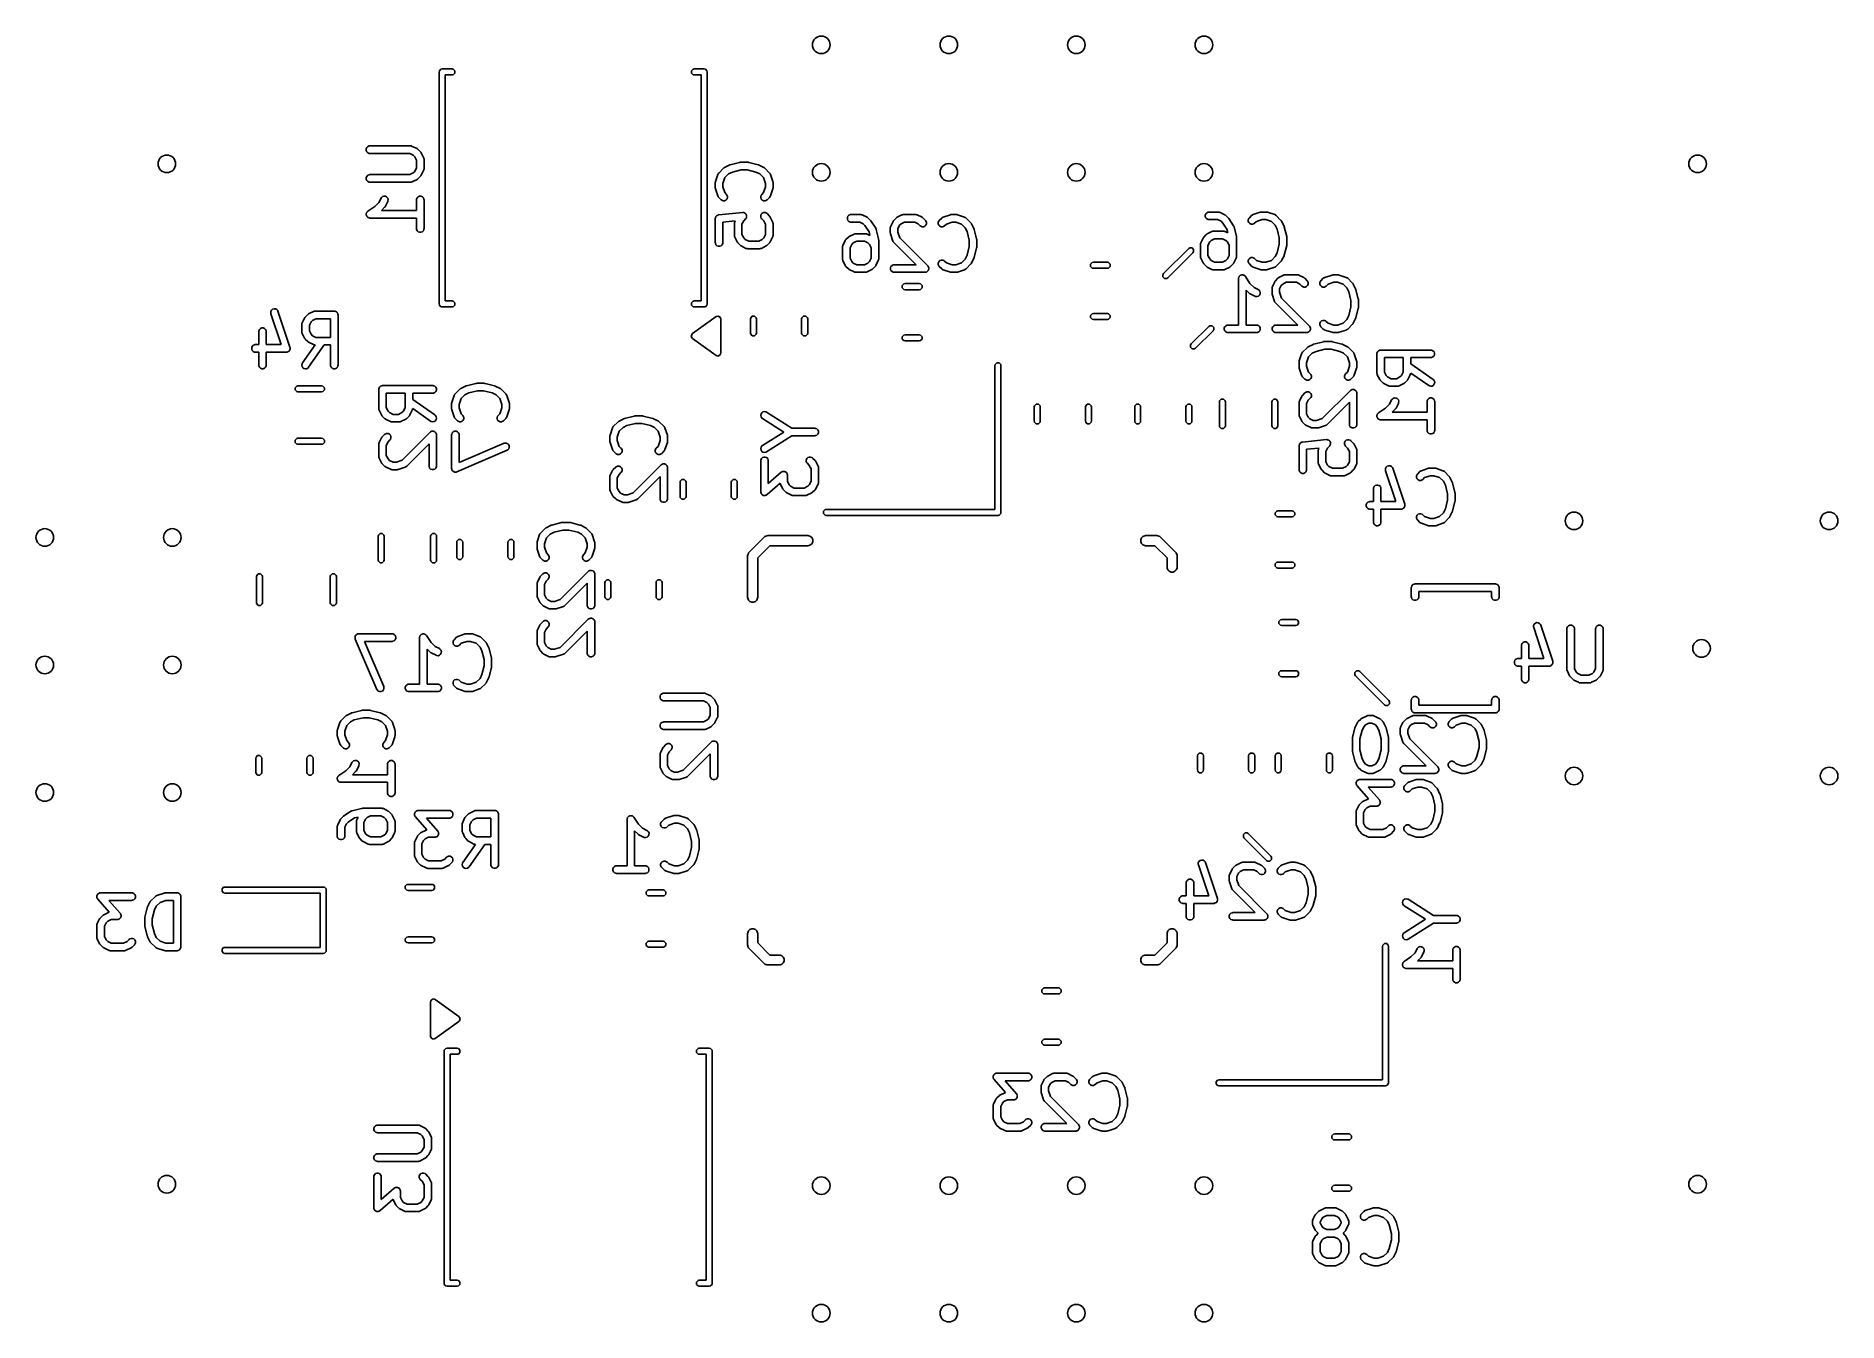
# Model space of a CAD drawing. Extents: x 0.3 to 1.71, y 0.29 to 1.3.
import ezdxf

# ---------------------------------------------------------------- set-up
doc = ezdxf.new("R2010")
doc.units = 0
doc.header["$MEASUREMENT"] = 0
doc.layers.add('BLACK', color=7, linetype='CONTINUOUS')

msp = doc.modelspace()

# ---------------------------------------------------------------- linework, layer by layer
at = {"layer": 'BLACK', "linetype": 'CONTINUOUS'}
for p, q in [((0.6134, 1.272), (0.6136, 1.273)), ((0.6134, 1.0902), (0.6134, 1.272)), ((0.6136, 1.273), (0.6148, 1.2742)), ((0.6148, 1.2742), (0.6157, 1.2744)), ((0.6157, 1.2744), (0.6236, 1.2744)), ((0.6236, 1.2744), (0.6245, 1.2742)), ((0.6245, 1.2742), (0.6258, 1.273)), ((0.6258, 1.273), (0.6258, 1.2711)), ((0.8112, 1.273), (0.8125, 1.2742)), ((0.8112, 1.2711), (0.8112, 1.273)), ((0.8125, 1.2742), (0.8134, 1.2744)), ((0.8134, 1.2744), (0.8213, 1.2744)), ((0.8213, 1.2744), (0.8222, 1.2742)), ((0.8222, 1.2742), (0.8234, 1.273)), ((0.8234, 1.273), (0.8236, 1.272)), ((0.8236, 1.272), (0.8236, 1.0902)), ((0.6236, 1.2697), (0.6181, 1.2697)), ((0.6181, 1.2697), (0.6181, 1.0925)), ((0.6245, 1.2699), (0.6236, 1.2697)), ((0.6258, 1.2711), (0.6245, 1.2699)), ((0.8125, 1.2699), (0.8112, 1.2711)), ((0.8134, 1.2697), (0.8125, 1.2699)), ((0.8189, 1.2697), (0.8134, 1.2697)), ((0.8189, 1.0925), (0.8189, 1.2697)), ((0.5563, 1.2117), (0.5568, 1.2127)), ((0.5563, 1.2105), (0.5563, 1.2117)), ((0.5568, 1.2095), (0.5563, 1.2105)), ((0.5568, 1.2127), (0.5576, 1.2136)), ((0.5576, 1.2086), (0.5568, 1.2095)), ((0.5576, 1.2136), (0.5587, 1.214)), ((0.5587, 1.2082), (0.5576, 1.2086)), ((0.5587, 1.214), (0.5592, 1.2141)), ((0.5592, 1.2081), (0.5587, 1.2082)), ((0.5592, 1.2141), (0.5911, 1.2141)), ((0.5904, 1.2081), (0.5592, 1.2081)), ((0.5931, 1.2068), (0.5904, 1.2081)), ((0.5911, 1.2141), (0.5917, 1.214)), ((0.5917, 1.214), (0.5918, 1.214)), ((0.5918, 1.214), (0.5919, 1.2139)), ((0.5919, 1.2139), (0.5924, 1.2137)), ((0.5924, 1.2137), (0.5962, 1.2119)), ((0.5943, 1.2056), (0.5931, 1.2068)), ((0.5957, 1.2029), (0.5943, 1.2056)), ((0.5957, 1.1968), (0.5957, 1.2029)), ((0.5962, 1.2119), (0.5964, 1.2117)), ((0.5964, 1.2117), (0.5965, 1.2117)), ((0.5965, 1.2117), (0.5966, 1.2116)), ((0.5966, 1.2116), (0.5967, 1.2116)), ((0.5967, 1.2116), (0.5967, 1.2115)), ((0.5967, 1.2115), (0.597, 1.2113)), ((0.597, 1.2113), (0.5988, 1.2094)), ((0.5988, 1.2094), (0.599, 1.2092)), ((0.599, 1.2092), (0.5991, 1.2092)), ((0.5991, 1.2092), (0.5991, 1.2091)), ((0.5991, 1.2091), (0.5992, 1.209)), ((0.5992, 1.209), (0.5992, 1.2089)), ((0.5992, 1.2089), (0.5994, 1.2087)), ((0.5994, 1.2087), (0.6013, 1.2049)), ((0.6013, 1.2049), (0.6015, 1.2044)), ((0.6015, 1.2044), (0.6015, 1.2043)), ((0.6015, 1.2043), (0.6015, 1.2042)), ((0.6015, 1.2042), (0.6016, 1.2036)), ((0.6016, 1.2036), (0.6016, 1.1961)), ((0.8415, 1.1992), (0.849, 1.2011)), ((0.849, 1.2011), (0.8491, 1.2011)), ((0.8491, 1.2011), (0.8492, 1.2012)), ((0.8492, 1.2012), (0.8494, 1.2012)), ((0.8494, 1.2012), (0.8496, 1.2012)), ((0.8496, 1.2012), (0.8496, 1.2012)), ((0.8496, 1.2012), (0.8497, 1.2012)), ((0.8497, 1.2012), (0.8554, 1.2012)), ((0.8554, 1.2012), (0.8555, 1.2012)), ((0.8555, 1.2012), (0.8555, 1.2012)), ((0.8555, 1.2012), (0.8557, 1.2012)), ((0.8557, 1.2012), (0.8559, 1.2012)), ((0.8559, 1.2012), (0.856, 1.2011)), ((0.856, 1.2011), (0.8561, 1.2011)), ((0.8561, 1.2011), (0.8636, 1.1992)), ((0.5563, 1.1892), (0.5568, 1.1902)), ((0.5563, 1.188), (0.5563, 1.1892)), ((0.5568, 1.187), (0.5563, 1.188)), ((0.5568, 1.1902), (0.5576, 1.1911)), ((0.5576, 1.1861), (0.5568, 1.187)), ((0.5576, 1.1911), (0.5587, 1.1915)), ((0.5587, 1.1915), (0.5592, 1.1916)), ((0.5592, 1.1916), (0.5904, 1.1916)), ((0.5904, 1.1916), (0.5931, 1.1929)), ((0.5962, 1.1878), (0.5924, 1.186)), ((0.5931, 1.1929), (0.5943, 1.1941)), ((0.5943, 1.1941), (0.5957, 1.1968)), ((0.5964, 1.188), (0.5962, 1.1878)), ((0.5965, 1.188), (0.5964, 1.188)), ((0.5966, 1.1881), (0.5965, 1.188)), ((0.5967, 1.1881), (0.5966, 1.1881)), ((0.597, 1.1884), (0.5967, 1.1882)), ((0.5967, 1.1882), (0.5967, 1.1881)), ((0.5988, 1.1903), (0.597, 1.1884)), ((0.599, 1.1905), (0.5988, 1.1903)), ((0.5991, 1.1905), (0.599, 1.1905)), ((0.5992, 1.1907), (0.5991, 1.1906)), ((0.5991, 1.1906), (0.5991, 1.1905)), ((0.5994, 1.191), (0.5992, 1.1908)), ((0.5992, 1.1908), (0.5992, 1.1907)), ((0.6013, 1.1948), (0.5994, 1.191)), ((0.6015, 1.1953), (0.6013, 1.1948)), ((0.6016, 1.1961), (0.6015, 1.1955)), ((0.6015, 1.1955), (0.6015, 1.1954)), ((0.6015, 1.1954), (0.6015, 1.1953)), ((0.8301, 1.1861), (0.8319, 1.1917)), ((0.8319, 1.1917), (0.8322, 1.1922)), ((0.8322, 1.1923), (0.8323, 1.1924)), ((0.8322, 1.1922), (0.8322, 1.1923)), ((0.8323, 1.1924), (0.8327, 1.1928)), ((0.8327, 1.1928), (0.8364, 1.1966)), ((0.8373, 1.1892), (0.8358, 1.1847)), ((0.8364, 1.1966), (0.8366, 1.1968)), ((0.8366, 1.1968), (0.8367, 1.1968)), ((0.8367, 1.1968), (0.8368, 1.1969)), ((0.8368, 1.1969), (0.8369, 1.197)), ((0.8369, 1.197), (0.8372, 1.1971)), ((0.8369, 1.197), (0.8369, 1.197)), ((0.8372, 1.1971), (0.8409, 1.199)), ((0.8402, 1.1921), (0.8373, 1.1892)), ((0.8433, 1.1936), (0.8402, 1.1921)), ((0.8409, 1.199), (0.841, 1.199)), ((0.841, 1.199), (0.841, 1.1991)), ((0.841, 1.1991), (0.8412, 1.1991)), ((0.8412, 1.1991), (0.8415, 1.1992)), ((0.8415, 1.1992), (0.8415, 1.1992)), ((0.8415, 1.1992), (0.8415, 1.1992)), ((0.8501, 1.1953), (0.8433, 1.1936)), ((0.855, 1.1953), (0.8501, 1.1953)), ((0.8618, 1.1936), (0.855, 1.1953)), ((0.8649, 1.1921), (0.8618, 1.1936)), ((0.8636, 1.1992), (0.8636, 1.1992)), ((0.8636, 1.1992), (0.8636, 1.1992)), ((0.8636, 1.1992), (0.8639, 1.1991)), ((0.8639, 1.1991), (0.8641, 1.1991)), ((0.8641, 1.1991), (0.8641, 1.199)), ((0.8641, 1.199), (0.8642, 1.199)), ((0.8642, 1.199), (0.8679, 1.1971)), ((0.8678, 1.1892), (0.8649, 1.1921)), ((0.8693, 1.1847), (0.8678, 1.1892)), ((0.8679, 1.1971), (0.8682, 1.197)), ((0.8682, 1.197), (0.8683, 1.197)), ((0.8683, 1.197), (0.8683, 1.1969)), ((0.8683, 1.1969), (0.8684, 1.1968)), ((0.8684, 1.1968), (0.8685, 1.1968)), ((0.8685, 1.1968), (0.8687, 1.1966)), ((0.8687, 1.1966), (0.8725, 1.1928)), ((0.8725, 1.1928), (0.8728, 1.1924)), ((0.8728, 1.1924), (0.8729, 1.1923)), ((0.8729, 1.1923), (0.8729, 1.1922)), ((0.8729, 1.1922), (0.8732, 1.1917)), ((0.8732, 1.1917), (0.875, 1.1861)), ((0.5587, 1.1857), (0.5576, 1.1861)), ((0.5592, 1.1856), (0.5587, 1.1857)), ((0.5911, 1.1856), (0.5592, 1.1856)), ((0.5662, 1.1697), (0.5679, 1.173)), ((0.5679, 1.173), (0.5682, 1.1735)), ((0.5682, 1.1735), (0.569, 1.1743)), ((0.569, 1.1743), (0.5701, 1.1747)), ((0.5701, 1.1747), (0.5713, 1.1746)), ((0.5713, 1.1746), (0.5723, 1.1741)), ((0.5723, 1.1741), (0.5731, 1.1732)), ((0.5731, 1.1732), (0.5734, 1.1721)), ((0.5917, 1.1857), (0.5911, 1.1856)), ((0.5918, 1.1857), (0.5917, 1.1857)), ((0.5919, 1.1858), (0.5918, 1.1857)), ((0.5924, 1.186), (0.5919, 1.1858)), ((0.5957, 1.1723), (0.5962, 1.1734)), ((0.5962, 1.1734), (0.597, 1.1742)), ((0.597, 1.1742), (0.598, 1.1746)), ((0.598, 1.1746), (0.5992, 1.1746)), ((0.5992, 1.1746), (0.6003, 1.1742)), ((0.6003, 1.1742), (0.6011, 1.1734)), ((0.6011, 1.1734), (0.6015, 1.1723)), ((0.8299, 1.1855), (0.83, 1.1856)), ((0.8299, 1.1854), (0.8299, 1.1855)), ((0.8299, 1.1851), (0.8299, 1.1854)), ((0.8299, 1.1814), (0.8299, 1.1851)), ((0.8299, 1.1811), (0.8299, 1.1814)), ((0.8299, 1.181), (0.8299, 1.1811)), ((0.83, 1.1809), (0.8299, 1.181)), ((0.83, 1.1858), (0.8301, 1.1861)), ((0.83, 1.1857), (0.83, 1.1858)), ((0.83, 1.1856), (0.83, 1.1857)), ((0.83, 1.1808), (0.83, 1.1809)), ((0.83, 1.1807), (0.83, 1.1808)), ((0.8301, 1.1804), (0.83, 1.1807)), ((0.8319, 1.1748), (0.8301, 1.1804)), ((0.8322, 1.1743), (0.8319, 1.1748)), ((0.8322, 1.1742), (0.8322, 1.1743)), ((0.8323, 1.1741), (0.8322, 1.1742)), ((0.8327, 1.1737), (0.8323, 1.1741)), ((0.8345, 1.1718), (0.8327, 1.1737)), ((0.8358, 1.1847), (0.8358, 1.1819)), ((0.8358, 1.1819), (0.8373, 1.1774)), ((0.8373, 1.1774), (0.8387, 1.176)), ((0.8387, 1.176), (0.8391, 1.1755)), ((0.8391, 1.1755), (0.8395, 1.1745)), ((0.8395, 1.1733), (0.8391, 1.1722)), ((0.8395, 1.1745), (0.8395, 1.1733)), ((0.8656, 1.1745), (0.866, 1.1755)), ((0.8656, 1.1733), (0.8656, 1.1745)), ((0.866, 1.1722), (0.8656, 1.1733)), ((0.866, 1.1755), (0.8664, 1.176)), ((0.8664, 1.176), (0.8678, 1.1774)), ((0.8678, 1.1774), (0.8693, 1.1819)), ((0.8693, 1.1819), (0.8693, 1.1847)), ((0.8725, 1.1737), (0.8706, 1.1718)), ((0.8728, 1.1741), (0.8725, 1.1737)), ((0.8729, 1.1742), (0.8728, 1.1741)), ((0.8732, 1.1748), (0.8729, 1.1743)), ((0.8729, 1.1743), (0.8729, 1.1742)), ((0.875, 1.1804), (0.8732, 1.1748)), ((0.875, 1.1861), (0.8751, 1.1858)), ((0.8751, 1.1807), (0.875, 1.1804)), ((0.8751, 1.1858), (0.8751, 1.1857)), ((0.8751, 1.1857), (0.8751, 1.1856)), ((0.8751, 1.1856), (0.8752, 1.1855)), ((0.8752, 1.181), (0.8751, 1.1809)), ((0.8751, 1.1809), (0.8751, 1.1808)), ((0.8751, 1.1808), (0.8751, 1.1807)), ((0.8752, 1.1855), (0.8752, 1.1854)), ((0.8752, 1.1854), (0.8752, 1.1851)), ((0.8752, 1.1851), (0.8752, 1.1814)), ((0.8752, 1.1814), (0.8752, 1.1811)), ((0.8752, 1.1811), (0.8752, 1.181)), ((0.5563, 1.1611), (0.5565, 1.1613)), ((0.5563, 1.1608), (0.5563, 1.1611)), ((0.5563, 1.1605), (0.5563, 1.1608)), ((0.5563, 1.1602), (0.5563, 1.1605)), ((0.5563, 1.1599), (0.5563, 1.1602)), ((0.5565, 1.1596), (0.5563, 1.1599)), ((0.5565, 1.1616), (0.5567, 1.1619)), ((0.5565, 1.1613), (0.5565, 1.1616)), ((0.5565, 1.1594), (0.5565, 1.1596)), ((0.5567, 1.1591), (0.5565, 1.1594)), ((0.5567, 1.1619), (0.5568, 1.1621)), ((0.5568, 1.1588), (0.5567, 1.1591)), ((0.5568, 1.1621), (0.557, 1.1623)), ((0.557, 1.1586), (0.5568, 1.1588)), ((0.557, 1.1623), (0.5572, 1.1626)), ((0.5572, 1.1584), (0.557, 1.1586)), ((0.5572, 1.1626), (0.5576, 1.1629)), ((0.5574, 1.1582), (0.5572, 1.1584)), ((0.5576, 1.1629), (0.563, 1.1665)), ((0.5576, 1.1629), (0.5576, 1.1629)), ((0.5576, 1.1629), (0.5576, 1.1629)), ((0.5576, 1.1629), (0.5576, 1.1629)), ((0.563, 1.1665), (0.5662, 1.1697)), ((0.5707, 1.1659), (0.5682, 1.1634)), ((0.5682, 1.1634), (0.5957, 1.1634)), ((0.5709, 1.1661), (0.5707, 1.1659)), ((0.571, 1.1662), (0.5709, 1.1661)), ((0.5711, 1.1663), (0.571, 1.1663)), ((0.571, 1.1663), (0.571, 1.1662)), ((0.5713, 1.1667), (0.5711, 1.1664)), ((0.5711, 1.1664), (0.5711, 1.1663)), ((0.5731, 1.1704), (0.5713, 1.1667)), ((0.5733, 1.1709), (0.5731, 1.1704)), ((0.5734, 1.1721), (0.5733, 1.1709)), ((0.5957, 1.1717), (0.5957, 1.1723)), ((0.5957, 1.1634), (0.5957, 1.1717)), ((0.6015, 1.1723), (0.6016, 1.1717)), ((0.6016, 1.1717), (0.6016, 1.1492)), ((0.8301, 1.158), (0.8303, 1.1584)), ((0.8303, 1.1584), (0.8304, 1.1585)), ((0.8304, 1.1587), (0.8307, 1.159)), ((0.8304, 1.1585), (0.8304, 1.1587)), ((0.8307, 1.159), (0.831, 1.1593)), ((0.831, 1.1593), (0.8311, 1.1594)), ((0.8311, 1.1594), (0.8312, 1.1595)), ((0.8312, 1.1595), (0.8316, 1.1596)), ((0.8316, 1.1596), (0.832, 1.1598)), ((0.832, 1.1598), (0.8322, 1.1599)), ((0.8322, 1.1599), (0.8323, 1.1599)), ((0.8323, 1.1599), (0.8324, 1.1599)), ((0.8324, 1.1599), (0.8326, 1.1599)), ((0.8326, 1.1599), (0.8513, 1.1618)), ((0.835, 1.1714), (0.8345, 1.1718)), ((0.836, 1.171), (0.835, 1.1714)), ((0.8372, 1.171), (0.836, 1.171)), ((0.8383, 1.1714), (0.8372, 1.171)), ((0.8391, 1.1722), (0.8383, 1.1714)), ((0.8513, 1.1618), (0.8519, 1.1618)), ((0.8519, 1.1618), (0.852, 1.1618)), ((0.852, 1.1618), (0.8522, 1.1618)), ((0.8522, 1.1618), (0.8526, 1.1616)), ((0.8526, 1.1616), (0.853, 1.1615)), ((0.853, 1.1615), (0.8531, 1.1614)), ((0.8531, 1.1614), (0.8533, 1.1613)), ((0.8533, 1.1613), (0.8536, 1.161)), ((0.8536, 1.161), (0.8539, 1.1608)), ((0.8539, 1.1608), (0.854, 1.1606)), ((0.854, 1.1606), (0.8541, 1.1605)), ((0.8541, 1.1605), (0.8542, 1.1601)), ((0.8542, 1.1601), (0.8544, 1.1597)), ((0.8544, 1.1597), (0.8545, 1.1596)), ((0.8545, 1.1596), (0.8545, 1.1595)), ((0.8545, 1.1595), (0.8545, 1.159)), ((0.8545, 1.159), (0.8546, 1.1586)), ((0.8546, 1.1586), (0.8545, 1.1585)), ((0.8545, 1.1585), (0.8545, 1.1583)), ((0.8656, 1.1595), (0.866, 1.1605)), ((0.8656, 1.1583), (0.8656, 1.1595)), ((0.8668, 1.1714), (0.866, 1.1722)), ((0.866, 1.1605), (0.8668, 1.1613)), ((0.8679, 1.171), (0.8668, 1.1714)), ((0.8668, 1.1613), (0.8679, 1.1618)), ((0.8691, 1.171), (0.8679, 1.171)), ((0.8679, 1.1618), (0.8691, 1.1618)), ((0.8701, 1.1714), (0.8691, 1.171)), ((0.8691, 1.1618), (0.8701, 1.1613)), ((0.8706, 1.1718), (0.8701, 1.1714)), ((0.8701, 1.1613), (0.8706, 1.161)), ((0.8706, 1.161), (0.8725, 1.1591)), ((0.8725, 1.1591), (0.8726, 1.1589)), ((0.8726, 1.1589), (0.8727, 1.1588)), ((0.8727, 1.1588), (0.8728, 1.1587)), ((0.8728, 1.1587), (0.8728, 1.1587)), ((0.8728, 1.1587), (0.8728, 1.1586)), ((0.8728, 1.1586), (0.873, 1.1583)), ((0.873, 1.1583), (0.8749, 1.1546)), ((0.9335, 1.1579), (0.9339, 1.1589)), ((0.9339, 1.1589), (0.9347, 1.1597)), ((0.9347, 1.1597), (0.9358, 1.1602)), ((0.9358, 1.1602), (0.9364, 1.1602)), ((0.9364, 1.1602), (0.9439, 1.1602)), ((0.9439, 1.1602), (0.9444, 1.1602)), ((0.9444, 1.1602), (0.9445, 1.1601)), ((0.9445, 1.1601), (0.9446, 1.1601)), ((0.9446, 1.1601), (0.9452, 1.1599)), ((0.9452, 1.1599), (0.9489, 1.1581)), ((0.9725, 1.1581), (0.9763, 1.1599)), ((0.9763, 1.1599), (0.9768, 1.1601)), ((0.9768, 1.1601), (0.9769, 1.1601)), ((0.9769, 1.1601), (0.977, 1.1602)), ((0.977, 1.1602), (0.9776, 1.1602)), ((0.9776, 1.1602), (0.987, 1.1602)), ((0.987, 1.1602), (0.9875, 1.1602)), ((0.9875, 1.1602), (0.9876, 1.1601)), ((0.9876, 1.1601), (0.9878, 1.1601)), ((0.9878, 1.1601), (0.9883, 1.1599)), ((0.9883, 1.1599), (0.992, 1.1581)), ((1.0085, 1.1582), (1.0142, 1.1601)), ((1.0142, 1.1601), (1.0144, 1.1602)), ((1.0144, 1.1602), (1.0145, 1.1602)), ((1.0145, 1.1602), (1.0146, 1.1602)), ((1.0146, 1.1602), (1.0147, 1.1602)), ((1.0147, 1.1602), (1.0148, 1.1602)), ((1.0148, 1.1602), (1.0151, 1.1602)), ((1.0151, 1.1602), (1.0188, 1.1602)), ((1.0188, 1.1602), (1.0191, 1.1602)), ((1.0191, 1.1602), (1.0192, 1.1602)), ((1.0192, 1.1602), (1.0193, 1.1602)), ((1.0193, 1.1602), (1.0194, 1.1602)), ((1.0194, 1.1602), (1.0195, 1.1602)), ((1.0195, 1.1602), (1.0198, 1.1601)), ((1.0198, 1.1601), (1.0254, 1.1582)), ((1.214, 1.1598), (1.2145, 1.1609)), ((1.214, 1.1587), (1.214, 1.1598)), ((1.2145, 1.1576), (1.214, 1.1587)), ((1.2145, 1.1609), (1.2153, 1.1617)), ((1.2153, 1.1617), (1.2163, 1.1622)), ((1.2163, 1.1622), (1.2169, 1.1622)), ((1.2169, 1.1622), (1.2244, 1.1622)), ((1.2244, 1.1622), (1.225, 1.1622)), ((1.225, 1.1622), (1.2251, 1.1621)), ((1.2251, 1.1621), (1.2252, 1.1621)), ((1.2252, 1.1621), (1.2257, 1.1619)), ((1.2257, 1.1619), (1.2295, 1.16)), ((1.2295, 1.16), (1.2297, 1.1599)), ((1.2297, 1.1599), (1.2298, 1.1598)), ((1.2298, 1.1598), (1.2299, 1.1598)), ((1.2299, 1.1598), (1.23, 1.1597)), ((1.23, 1.1597), (1.23, 1.1597)), ((1.23, 1.1597), (1.2302, 1.1595)), ((1.2302, 1.1595), (1.2321, 1.1576)), ((1.2486, 1.1576), (1.2504, 1.1595)), ((1.2504, 1.1595), (1.2509, 1.1598)), ((1.2509, 1.1598), (1.251, 1.1599)), ((1.251, 1.1599), (1.2511, 1.1599)), ((1.2511, 1.1599), (1.2516, 1.1602)), ((1.2516, 1.1602), (1.2572, 1.1621)), ((1.2572, 1.1621), (1.2575, 1.1621)), ((1.2575, 1.1621), (1.2576, 1.1622)), ((1.2576, 1.1622), (1.2577, 1.1622)), ((1.2577, 1.1622), (1.2578, 1.1622)), ((1.2578, 1.1622), (1.2579, 1.1622)), ((1.2579, 1.1622), (1.2582, 1.1622)), ((1.2582, 1.1622), (1.2619, 1.1622)), ((1.2619, 1.1622), (1.2622, 1.1622)), ((1.2622, 1.1622), (1.2623, 1.1622)), ((1.2623, 1.1622), (1.2624, 1.1622)), ((1.2624, 1.1622), (1.2625, 1.1622)), ((1.2625, 1.1622), (1.2626, 1.1621)), ((1.2626, 1.1621), (1.2628, 1.1621)), ((1.2628, 1.1621), (1.2685, 1.1602)), ((1.2685, 1.1602), (1.269, 1.1599)), ((1.269, 1.1599), (1.2691, 1.1599)), ((1.2691, 1.1599), (1.2692, 1.1598)), ((1.2692, 1.1598), (1.2696, 1.1595)), ((1.2696, 1.1595), (1.2734, 1.1557)), ((0.5576, 1.158), (0.5574, 1.1582)), ((0.5579, 1.1579), (0.5576, 1.158)), ((0.5581, 1.1578), (0.5579, 1.1579)), ((0.5584, 1.1577), (0.5581, 1.1578)), ((0.5587, 1.1576), (0.5584, 1.1577)), ((0.5592, 1.1575), (0.5587, 1.1576)), ((0.5957, 1.1575), (0.5592, 1.1575)), ((0.5592, 1.1575), (0.5592, 1.1575)), ((0.5592, 1.1575), (0.5592, 1.1575)), ((0.5592, 1.1575), (0.5592, 1.1575)), ((0.5957, 1.1492), (0.5957, 1.1575)), ((0.5957, 1.1487), (0.5957, 1.1492)), ((0.5962, 1.1476), (0.5957, 1.1487)), ((0.597, 1.1468), (0.5962, 1.1476)), ((0.598, 1.1463), (0.597, 1.1468)), ((0.5992, 1.1463), (0.598, 1.1463)), ((0.6003, 1.1468), (0.5992, 1.1463)), ((0.6011, 1.1476), (0.6003, 1.1468)), ((0.6015, 1.1487), (0.6011, 1.1476)), ((0.6016, 1.1492), (0.6015, 1.1487)), ((0.8299, 1.1574), (0.83, 1.1576)), ((0.8299, 1.1573), (0.8299, 1.1574)), ((0.8299, 1.1572), (0.8299, 1.1573)), ((0.8299, 1.157), (0.8299, 1.1572)), ((0.8299, 1.1383), (0.8299, 1.157)), ((0.83, 1.1576), (0.8301, 1.158)), ((0.8456, 1.1553), (0.8358, 1.1543)), ((0.8358, 1.1543), (0.8358, 1.1383)), ((0.8449, 1.1533), (0.845, 1.1538)), ((0.8449, 1.1439), (0.8449, 1.1533)), ((0.845, 1.154), (0.8452, 1.1546)), ((0.845, 1.1539), (0.845, 1.154)), ((0.845, 1.1538), (0.845, 1.1539)), ((0.8452, 1.1546), (0.8456, 1.1553)), ((0.8522, 1.1553), (0.8508, 1.1526)), ((0.8508, 1.1526), (0.8508, 1.1446)), ((0.8508, 1.1446), (0.8522, 1.1419)), ((0.8537, 1.1568), (0.8522, 1.1553)), ((0.8541, 1.1572), (0.8537, 1.1568)), ((0.8542, 1.1575), (0.8541, 1.1574)), ((0.8541, 1.1574), (0.8541, 1.1572)), ((0.8543, 1.1579), (0.8542, 1.1575)), ((0.8545, 1.1583), (0.8543, 1.1579)), ((0.866, 1.1572), (0.8656, 1.1583)), ((0.8664, 1.1568), (0.866, 1.1572)), ((0.8679, 1.1553), (0.8664, 1.1568)), ((0.8693, 1.1526), (0.8679, 1.1553)), ((0.8679, 1.1419), (0.8693, 1.1446)), ((0.8693, 1.1446), (0.8693, 1.1526)), ((0.8749, 1.1546), (0.8751, 1.154)), ((0.8751, 1.154), (0.8751, 1.1539)), ((0.8751, 1.1539), (0.8751, 1.1538)), ((0.8751, 1.1538), (0.8752, 1.1533)), ((0.8752, 1.1533), (0.8752, 1.1439)), ((0.9335, 1.1567), (0.9335, 1.1579)), ((0.9339, 1.1557), (0.9335, 1.1567)), ((0.9347, 1.1548), (0.9339, 1.1557)), ((0.9358, 1.1544), (0.9347, 1.1548)), ((0.935, 1.1431), (0.9388, 1.1449)), ((0.9364, 1.1543), (0.9358, 1.1544)), ((0.9432, 1.1543), (0.9364, 1.1543)), ((0.9388, 1.1449), (0.9393, 1.1451)), ((0.9393, 1.1451), (0.9394, 1.1451)), ((0.9394, 1.1451), (0.9395, 1.1452)), ((0.9395, 1.1452), (0.9401, 1.1452)), ((0.9401, 1.1452), (0.9476, 1.1452)), ((0.9459, 1.153), (0.9432, 1.1543)), ((0.9472, 1.1517), (0.9459, 1.153)), ((0.9505, 1.1467), (0.9472, 1.1517)), ((0.9476, 1.1452), (0.9482, 1.1452)), ((0.9482, 1.1452), (0.9483, 1.1451)), ((0.9483, 1.1451), (0.9484, 1.1451)), ((0.9484, 1.1451), (0.9489, 1.1449)), ((0.9489, 1.1581), (0.9492, 1.1579)), ((0.9489, 1.1449), (0.9512, 1.1438)), ((0.9492, 1.1579), (0.9492, 1.1579)), ((0.9492, 1.1579), (0.9493, 1.1578)), ((0.9493, 1.1578), (0.9494, 1.1577)), ((0.9494, 1.1577), (0.9495, 1.1577)), ((0.9495, 1.1577), (0.9497, 1.1575)), ((0.9497, 1.1575), (0.9516, 1.1556)), ((0.9512, 1.1438), (0.9505, 1.1467)), ((0.9516, 1.1556), (0.9516, 1.1556)), ((0.9516, 1.1556), (0.9516, 1.1556)), ((0.9516, 1.1556), (0.9518, 1.1554)), ((0.9518, 1.1554), (0.9519, 1.1552)), ((0.9519, 1.1552), (0.9519, 1.1552)), ((0.9519, 1.1552), (0.9519, 1.1552)), ((0.9519, 1.1552), (0.9557, 1.1496)), ((0.9557, 1.1496), (0.9559, 1.1492)), ((0.9559, 1.1492), (0.9559, 1.1492)), ((0.9559, 1.1492), (0.9559, 1.1491)), ((0.9559, 1.1491), (0.956, 1.149)), ((0.956, 1.149), (0.956, 1.149)), ((0.956, 1.149), (0.9561, 1.1486)), ((0.9561, 1.1486), (0.958, 1.1411)), ((0.9671, 1.1498), (0.9672, 1.1504)), ((0.9671, 1.146), (0.9671, 1.1498)), ((0.9672, 1.1458), (0.9671, 1.146)), ((0.9672, 1.1506), (0.9675, 1.1511)), ((0.9672, 1.1505), (0.9672, 1.1506)), ((0.9672, 1.1504), (0.9672, 1.1505)), ((0.9672, 1.1457), (0.9672, 1.1458)), ((0.9672, 1.1456), (0.9672, 1.1457)), ((0.9672, 1.1455), (0.9672, 1.1456)), ((0.9672, 1.1454), (0.9672, 1.1455)), ((0.9673, 1.1451), (0.9672, 1.1454)), ((0.9692, 1.1395), (0.9673, 1.1451)), ((0.9675, 1.1511), (0.9693, 1.1549)), ((0.9693, 1.1549), (0.9695, 1.1551)), ((0.9695, 1.1552), (0.9696, 1.1553)), ((0.9695, 1.1551), (0.9695, 1.1552)), ((0.9696, 1.1553), (0.9696, 1.1554)), ((0.9696, 1.1554), (0.9697, 1.1554)), ((0.9697, 1.1554), (0.9699, 1.1556)), ((0.9699, 1.1556), (0.9718, 1.1575)), ((0.9718, 1.1575), (0.972, 1.1577)), ((0.972, 1.1577), (0.9721, 1.1578)), ((0.972, 1.1577), (0.972, 1.1577)), ((0.9721, 1.1578), (0.9722, 1.1579)), ((0.9722, 1.1579), (0.9723, 1.1579)), ((0.9723, 1.1579), (0.9725, 1.1581)), ((0.9744, 1.1518), (0.9731, 1.1491)), ((0.9731, 1.1491), (0.9731, 1.1465)), ((0.9731, 1.1465), (0.9746, 1.142)), ((0.9756, 1.153), (0.9744, 1.1518)), ((0.9783, 1.1543), (0.9756, 1.153)), ((0.9863, 1.1543), (0.9783, 1.1543)), ((0.989, 1.153), (0.9863, 1.1543)), ((0.9905, 1.1515), (0.989, 1.153)), ((0.991, 1.1511), (0.9905, 1.1515)), ((0.992, 1.1506), (0.991, 1.1511)), ((0.992, 1.1581), (0.9923, 1.1579)), ((0.9932, 1.1506), (0.992, 1.1506)), ((0.9923, 1.1579), (0.9924, 1.1579)), ((0.9924, 1.1579), (0.9924, 1.1578)), ((0.9924, 1.1578), (0.9925, 1.1577)), ((0.9925, 1.1577), (0.9926, 1.1577)), ((0.9926, 1.1577), (0.9928, 1.1575)), ((0.9928, 1.1575), (0.9947, 1.1556)), ((0.9942, 1.1511), (0.9932, 1.1506)), ((0.995, 1.1519), (0.9942, 1.1511)), ((0.9947, 1.1556), (0.995, 1.1552)), ((0.995, 1.1552), (0.9955, 1.1541)), ((0.9955, 1.153), (0.995, 1.1519)), ((0.9955, 1.1541), (0.9955, 1.153)), ((1.0047, 1.1541), (1.0051, 1.1552)), ((1.0047, 1.153), (1.0047, 1.1541)), ((1.0051, 1.1519), (1.0047, 1.153)), ((1.0051, 1.1552), (1.0055, 1.1556)), ((1.006, 1.1511), (1.0051, 1.1519)), ((1.0055, 1.1556), (1.0074, 1.1575)), ((1.007, 1.1506), (1.006, 1.1511)), ((1.0082, 1.1506), (1.007, 1.1506)), ((1.0074, 1.1575), (1.0078, 1.1579)), ((1.0078, 1.1579), (1.0079, 1.1579)), ((1.0079, 1.1579), (1.008, 1.158)), ((1.008, 1.158), (1.0085, 1.1582)), ((1.0092, 1.1511), (1.0082, 1.1506)), ((1.0097, 1.1515), (1.0092, 1.1511)), ((1.0111, 1.1528), (1.0097, 1.1515)), ((1.0156, 1.1543), (1.0111, 1.1528)), ((1.0184, 1.1543), (1.0156, 1.1543)), ((1.0229, 1.1528), (1.0184, 1.1543)), ((1.0258, 1.1499), (1.0229, 1.1528)), ((1.0254, 1.1582), (1.0259, 1.158)), ((1.0273, 1.1469), (1.0258, 1.1499)), ((1.0259, 1.158), (1.026, 1.1579)), ((1.026, 1.1579), (1.0261, 1.1579)), ((1.0261, 1.1579), (1.0266, 1.1575)), ((1.0266, 1.1575), (1.0303, 1.1538)), ((1.029, 1.1401), (1.0273, 1.1469)), ((1.0303, 1.1538), (1.0305, 1.1535)), ((1.0305, 1.1535), (1.0305, 1.1535)), ((1.0305, 1.1535), (1.0306, 1.1534)), ((1.0306, 1.1534), (1.0307, 1.1533)), ((1.0307, 1.1533), (1.0307, 1.1532)), ((1.0307, 1.1532), (1.0309, 1.153)), ((1.0309, 1.153), (1.0327, 1.1492)), ((1.0327, 1.1492), (1.0327, 1.1492)), ((1.0327, 1.1492), (1.0328, 1.1492)), ((1.0328, 1.1492), (1.0328, 1.1489)), ((1.0328, 1.1489), (1.0329, 1.1487)), ((1.0329, 1.1487), (1.0329, 1.1487)), ((1.0329, 1.1487), (1.033, 1.1486)), ((1.033, 1.1486), (1.0348, 1.1411)), ((1.2129, 1.1426), (1.2148, 1.1445)), ((1.2153, 1.1568), (1.2145, 1.1576)), ((1.2148, 1.1445), (1.215, 1.1447)), ((1.215, 1.1447), (1.2151, 1.1447)), ((1.2151, 1.1447), (1.2152, 1.1448)), ((1.2152, 1.1448), (1.2153, 1.1448)), ((1.2163, 1.1564), (1.2153, 1.1568)), ((1.2153, 1.1449), (1.2156, 1.145)), ((1.2153, 1.1448), (1.2153, 1.1449)), ((1.2156, 1.145), (1.2193, 1.1469)), ((1.2169, 1.1563), (1.2163, 1.1564)), ((1.2237, 1.1563), (1.2169, 1.1563)), ((1.2193, 1.1469), (1.2199, 1.1471)), ((1.2199, 1.1471), (1.22, 1.1471)), ((1.22, 1.1471), (1.2201, 1.1472)), ((1.2201, 1.1472), (1.2207, 1.1472)), ((1.2207, 1.1472), (1.2282, 1.1472)), ((1.2264, 1.155), (1.2237, 1.1563)), ((1.2277, 1.1536), (1.2264, 1.155)), ((1.231, 1.1487), (1.2277, 1.1536)), ((1.2282, 1.1472), (1.2287, 1.1472)), ((1.2287, 1.1472), (1.2288, 1.1471)), ((1.2288, 1.1471), (1.2289, 1.1471)), ((1.2289, 1.1471), (1.2295, 1.1469)), ((1.2295, 1.1469), (1.2318, 1.1458)), ((1.2318, 1.1458), (1.231, 1.1487)), ((1.2321, 1.1576), (1.2321, 1.1576)), ((1.2321, 1.1576), (1.2321, 1.1576)), ((1.2321, 1.1576), (1.2323, 1.1574)), ((1.2323, 1.1574), (1.2325, 1.1571)), ((1.2325, 1.1571), (1.2325, 1.1571)), ((1.2325, 1.1571), (1.2325, 1.1571)), ((1.2325, 1.1571), (1.2362, 1.1515)), ((1.2362, 1.1515), (1.2364, 1.1512)), ((1.2364, 1.1512), (1.2365, 1.1511)), ((1.2365, 1.1511), (1.2365, 1.1511)), ((1.2365, 1.1511), (1.2365, 1.151)), ((1.2365, 1.151), (1.2365, 1.1509)), ((1.2365, 1.1509), (1.2366, 1.1506)), ((1.2366, 1.1506), (1.2385, 1.1431)), ((1.2478, 1.1561), (1.2482, 1.1571)), ((1.2478, 1.1549), (1.2478, 1.1561)), ((1.2482, 1.1539), (1.2478, 1.1549)), ((1.2482, 1.1571), (1.2486, 1.1576)), ((1.249, 1.1531), (1.2482, 1.1539)), ((1.2501, 1.1526), (1.249, 1.1531)), ((1.2512, 1.1526), (1.2501, 1.1526)), ((1.2523, 1.1531), (1.2512, 1.1526)), ((1.2527, 1.1534), (1.2523, 1.1531)), ((1.2541, 1.1548), (1.2527, 1.1534)), ((1.2586, 1.1563), (1.2541, 1.1548)), ((1.2614, 1.1563), (1.2586, 1.1563)), ((1.2659, 1.1548), (1.2614, 1.1563)), ((1.2689, 1.1519), (1.2659, 1.1548)), ((1.2704, 1.1489), (1.2689, 1.1519)), ((1.2721, 1.142), (1.2704, 1.1489)), ((1.2734, 1.1557), (1.2736, 1.1555)), ((1.2736, 1.1555), (1.2736, 1.1554)), ((1.2736, 1.1554), (1.2737, 1.1554)), ((1.2737, 1.1554), (1.2737, 1.1553)), ((1.2737, 1.1553), (1.2738, 1.1552)), ((1.2738, 1.1552), (1.2739, 1.155)), ((1.2739, 1.155), (1.2758, 1.1512)), ((1.2758, 1.1512), (1.2758, 1.1512)), ((1.2758, 1.1512), (1.2758, 1.1511)), ((1.2758, 1.1511), (1.2759, 1.1509)), ((1.2759, 1.1509), (1.276, 1.1507)), ((1.276, 1.1507), (1.276, 1.1506)), ((1.276, 1.1506), (1.276, 1.1506)), ((1.276, 1.1506), (1.2779, 1.1431)), ((0.83, 1.1377), (0.8299, 1.1383)), ((0.8304, 1.1366), (0.83, 1.1377)), ((0.8312, 1.1358), (0.8304, 1.1366)), ((0.8323, 1.1354), (0.8312, 1.1358)), ((0.8334, 1.1354), (0.8323, 1.1354)), ((0.8345, 1.1358), (0.8334, 1.1354)), ((0.8353, 1.1366), (0.8345, 1.1358)), ((0.8358, 1.1377), (0.8353, 1.1366)), ((0.8358, 1.1383), (0.8358, 1.1377)), ((0.845, 1.1433), (0.8449, 1.1439)), ((0.845, 1.1432), (0.845, 1.1433)), ((0.845, 1.1431), (0.845, 1.1432)), ((0.8452, 1.1426), (0.845, 1.1431)), ((0.8471, 1.1388), (0.8452, 1.1426)), ((0.8473, 1.1386), (0.8471, 1.1388)), ((0.8473, 1.1385), (0.8473, 1.1386)), ((0.8474, 1.1384), (0.8473, 1.1385)), ((0.8474, 1.1383), (0.8474, 1.1384)), ((0.8475, 1.1383), (0.8474, 1.1383)), ((0.8477, 1.1381), (0.8475, 1.1383)), ((0.8495, 1.1362), (0.8477, 1.1381)), ((0.8498, 1.136), (0.8495, 1.1362)), ((0.8498, 1.1359), (0.8498, 1.136)), ((0.8499, 1.1359), (0.8498, 1.1359)), ((0.85, 1.1358), (0.8499, 1.1359)), ((0.8503, 1.1356), (0.85, 1.1358)), ((0.85, 1.1358), (0.85, 1.1358)), ((0.854, 1.1337), (0.8503, 1.1356)), ((0.8522, 1.1419), (0.8534, 1.1407)), ((0.8534, 1.1407), (0.8561, 1.1393)), ((0.8546, 1.1335), (0.854, 1.1337)), ((0.8547, 1.1335), (0.8546, 1.1335)), ((0.8548, 1.1335), (0.8547, 1.1335)), ((0.8554, 1.1334), (0.8548, 1.1335)), ((0.8647, 1.1334), (0.8554, 1.1334)), ((0.8561, 1.1393), (0.864, 1.1393)), ((0.864, 1.1393), (0.8667, 1.1407)), ((0.8653, 1.1335), (0.8647, 1.1334)), ((0.8654, 1.1335), (0.8653, 1.1335)), ((0.8655, 1.1335), (0.8654, 1.1335)), ((0.8661, 1.1337), (0.8655, 1.1335)), ((0.8698, 1.1356), (0.8661, 1.1337)), ((0.8667, 1.1407), (0.8679, 1.1419)), ((0.8701, 1.1358), (0.8698, 1.1356)), ((0.8702, 1.1359), (0.8701, 1.1358)), ((0.8701, 1.1358), (0.8701, 1.1358)), ((0.8703, 1.1359), (0.8702, 1.1359)), ((0.8706, 1.1362), (0.8703, 1.136)), ((0.8703, 1.136), (0.8703, 1.1359)), ((0.8725, 1.1381), (0.8706, 1.1362)), ((0.8726, 1.1383), (0.8725, 1.1381)), ((0.8727, 1.1383), (0.8726, 1.1383)), ((0.8728, 1.1384), (0.8727, 1.1383)), ((0.873, 1.1388), (0.8728, 1.1386)), ((0.8728, 1.1386), (0.8728, 1.1385)), ((0.8728, 1.1385), (0.8728, 1.1384)), ((0.8749, 1.1426), (0.873, 1.1388)), ((0.8751, 1.1431), (0.8749, 1.1426)), ((0.8752, 1.1439), (0.8751, 1.1433)), ((0.8751, 1.1433), (0.8751, 1.1432)), ((0.8751, 1.1432), (0.8751, 1.1431)), ((0.9296, 1.1348), (0.9297, 1.1354)), ((0.9296, 1.1254), (0.9296, 1.1348)), ((0.9297, 1.1355), (0.9298, 1.1356)), ((0.9297, 1.1354), (0.9297, 1.1355)), ((0.9298, 1.1356), (0.93, 1.1361)), ((0.93, 1.1361), (0.9318, 1.1399)), ((0.9318, 1.1399), (0.932, 1.1401)), ((0.932, 1.1402), (0.9321, 1.1403)), ((0.932, 1.1401), (0.932, 1.1402)), ((0.9321, 1.1403), (0.9321, 1.1404)), ((0.9321, 1.1404), (0.9322, 1.1404)), ((0.9322, 1.1404), (0.9324, 1.1406)), ((0.9324, 1.1406), (0.9343, 1.1425)), ((0.9343, 1.1425), (0.9345, 1.1427)), ((0.9345, 1.1427), (0.9345, 1.1428)), ((0.9345, 1.1428), (0.9346, 1.1428)), ((0.9346, 1.1428), (0.9347, 1.1429)), ((0.9347, 1.1429), (0.9348, 1.1429)), ((0.9348, 1.1429), (0.935, 1.1431)), ((0.9369, 1.1368), (0.9356, 1.1341)), ((0.9356, 1.1341), (0.9356, 1.1261)), ((0.9381, 1.138), (0.9369, 1.1368)), ((0.9408, 1.1393), (0.9381, 1.138)), ((0.9469, 1.1393), (0.9408, 1.1393)), ((0.9496, 1.138), (0.9469, 1.1393)), ((0.9508, 1.1368), (0.9496, 1.138)), ((0.9521, 1.1341), (0.9508, 1.1368)), ((0.9521, 1.1261), (0.9521, 1.1341)), ((0.958, 1.1411), (0.958, 1.141)), ((0.958, 1.141), (0.958, 1.141)), ((0.958, 1.141), (0.958, 1.1408)), ((0.958, 1.1408), (0.958, 1.1406)), ((0.958, 1.1406), (0.958, 1.1405)), ((0.958, 1.1405), (0.9581, 1.1404)), ((0.9581, 1.1404), (0.9581, 1.1254)), ((0.9694, 1.139), (0.9692, 1.1395)), ((0.9695, 1.1389), (0.9694, 1.139)), ((0.9695, 1.1388), (0.9695, 1.1389)), ((0.9699, 1.1383), (0.9695, 1.1388)), ((0.9873, 1.1209), (0.9699, 1.1383)), ((0.9746, 1.142), (0.9966, 1.12)), ((1.0273, 1.1283), (1.029, 1.1352)), ((1.029, 1.1352), (1.029, 1.1401)), ((1.0348, 1.1341), (1.033, 1.1266)), ((1.0348, 1.1411), (1.0348, 1.141)), ((1.0348, 1.141), (1.0349, 1.141)), ((1.0349, 1.1342), (1.0348, 1.1342)), ((1.0348, 1.1342), (1.0348, 1.1341)), ((1.0349, 1.141), (1.0349, 1.1408)), ((1.0349, 1.1408), (1.0349, 1.1406)), ((1.0349, 1.1406), (1.0349, 1.1405)), ((1.0349, 1.1405), (1.0349, 1.1404)), ((1.0349, 1.1404), (1.0349, 1.1348)), ((1.0349, 1.1348), (1.0349, 1.1347)), ((1.0349, 1.1347), (1.0349, 1.1346)), ((1.0349, 1.1346), (1.0349, 1.1344)), ((1.0349, 1.1344), (1.0349, 1.1342)), ((1.1814, 1.1139), (1.2011, 1.1336)), ((1.2044, 1.1302), (1.1847, 1.1105)), ((1.2011, 1.1336), (1.2019, 1.1341)), ((1.2019, 1.1341), (1.2037, 1.1341)), ((1.2037, 1.1341), (1.2049, 1.1328)), ((1.2049, 1.131), (1.2044, 1.1302)), ((1.2049, 1.1328), (1.2049, 1.131)), ((1.2102, 1.1368), (1.2103, 1.1373)), ((1.2102, 1.1274), (1.2102, 1.1368)), ((1.2103, 1.1375), (1.2105, 1.1381)), ((1.2103, 1.1374), (1.2103, 1.1375)), ((1.2103, 1.1373), (1.2103, 1.1374)), ((1.2105, 1.1381), (1.2124, 1.1418)), ((1.2124, 1.1418), (1.2126, 1.1421)), ((1.2126, 1.1422), (1.2127, 1.1423)), ((1.2126, 1.1421), (1.2126, 1.1422)), ((1.2126, 1.1422), (1.2126, 1.1422)), ((1.2127, 1.1423), (1.2128, 1.1424)), ((1.2128, 1.1424), (1.2129, 1.1426)), ((1.2175, 1.1388), (1.2161, 1.1361)), ((1.2161, 1.1361), (1.2161, 1.1281)), ((1.2187, 1.14), (1.2175, 1.1388)), ((1.2214, 1.1413), (1.2187, 1.14)), ((1.2275, 1.1413), (1.2214, 1.1413)), ((1.2302, 1.14), (1.2275, 1.1413)), ((1.2314, 1.1388), (1.2302, 1.14)), ((1.2327, 1.1361), (1.2314, 1.1388)), ((1.2327, 1.1281), (1.2327, 1.1361)), ((1.2385, 1.1431), (1.2385, 1.143)), ((1.2385, 1.143), (1.2386, 1.143)), ((1.2386, 1.143), (1.2386, 1.1427)), ((1.2386, 1.1427), (1.2386, 1.1425)), ((1.2386, 1.1425), (1.2386, 1.1425)), ((1.2386, 1.1425), (1.2386, 1.1424)), ((1.2386, 1.1424), (1.2386, 1.1274)), ((1.2689, 1.1273), (1.2704, 1.1303)), ((1.2704, 1.1303), (1.2721, 1.1371)), ((1.2721, 1.1371), (1.2721, 1.142)), ((1.2779, 1.136), (1.276, 1.1285)), ((1.2779, 1.1431), (1.2779, 1.143)), ((1.2779, 1.143), (1.2779, 1.143)), ((1.2779, 1.143), (1.2779, 1.1427)), ((1.2779, 1.1427), (1.278, 1.1425)), ((1.278, 1.1366), (1.2779, 1.1364)), ((1.2779, 1.1364), (1.2779, 1.1362)), ((1.2779, 1.1362), (1.2779, 1.1361)), ((1.2779, 1.1361), (1.2779, 1.136)), ((1.278, 1.1425), (1.278, 1.1425)), ((1.278, 1.1425), (1.278, 1.1424)), ((1.278, 1.1424), (1.278, 1.1368)), ((1.278, 1.1368), (1.278, 1.1367)), ((1.278, 1.1367), (1.278, 1.1366)), ((0.9297, 1.1248), (0.9296, 1.1254)), ((0.9297, 1.1247), (0.9297, 1.1248)), ((0.9298, 1.1246), (0.9297, 1.1247)), ((0.93, 1.1241), (0.9298, 1.1246)), ((0.9318, 1.1203), (0.93, 1.1241)), ((0.932, 1.1201), (0.9318, 1.1203)), ((0.932, 1.12), (0.932, 1.1201)), ((0.9321, 1.1199), (0.932, 1.12)), ((0.9322, 1.1198), (0.9321, 1.1199)), ((0.9321, 1.1199), (0.9321, 1.1199)), ((0.9324, 1.1196), (0.9322, 1.1198)), ((0.9343, 1.1177), (0.9324, 1.1196)), ((0.9345, 1.1175), (0.9343, 1.1177)), ((0.9346, 1.1174), (0.9345, 1.1175)), ((0.9345, 1.1175), (0.9345, 1.1175)), ((0.9347, 1.1173), (0.9346, 1.1174)), ((0.9348, 1.1173), (0.9347, 1.1173)), ((0.935, 1.1172), (0.9348, 1.1173)), ((0.9388, 1.1153), (0.935, 1.1172)), ((0.9356, 1.1261), (0.9369, 1.1234)), ((0.9369, 1.1234), (0.9381, 1.1222)), ((0.9381, 1.1222), (0.9408, 1.1209)), ((0.9408, 1.1209), (0.9469, 1.1209)), ((0.9469, 1.1209), (0.9496, 1.1222)), ((0.9527, 1.1172), (0.9489, 1.1153)), ((0.9496, 1.1222), (0.9508, 1.1234)), ((0.9508, 1.1234), (0.9521, 1.1261)), ((0.9529, 1.1173), (0.9527, 1.1172)), ((0.953, 1.1173), (0.9529, 1.1173)), ((0.9531, 1.1174), (0.953, 1.1173)), ((0.9532, 1.1175), (0.9531, 1.1174)), ((0.9534, 1.1177), (0.9532, 1.1175)), ((0.9532, 1.1175), (0.9532, 1.1175)), ((0.9553, 1.1196), (0.9534, 1.1177)), ((0.9555, 1.1198), (0.9553, 1.1196)), ((0.9556, 1.1199), (0.9555, 1.1198)), ((0.9557, 1.12), (0.9556, 1.1199)), ((0.9556, 1.1199), (0.9556, 1.1199)), ((0.9559, 1.1203), (0.9557, 1.1201)), ((0.9557, 1.1201), (0.9557, 1.12)), ((0.9577, 1.1241), (0.9559, 1.1203)), ((0.9579, 1.1246), (0.9577, 1.1241)), ((0.958, 1.1247), (0.9579, 1.1246)), ((0.9581, 1.1254), (0.958, 1.1248)), ((0.958, 1.1248), (0.958, 1.1247)), ((0.9672, 1.1185), (0.9676, 1.1196)), ((0.9672, 1.1173), (0.9672, 1.1185)), ((0.9676, 1.1163), (0.9672, 1.1173)), ((0.9676, 1.1196), (0.9685, 1.1204)), ((0.9685, 1.1155), (0.9676, 1.1163)), ((0.9685, 1.1204), (0.9695, 1.1208)), ((0.9695, 1.1208), (0.9701, 1.1209)), ((0.9701, 1.1209), (0.9873, 1.1209)), ((0.9969, 1.1163), (0.9961, 1.1155)), ((0.9966, 1.12), (0.9969, 1.1196)), ((0.9969, 1.1196), (0.9974, 1.1185)), ((0.9974, 1.1173), (0.9969, 1.1163)), ((0.9974, 1.1185), (0.9974, 1.1173)), ((1.0047, 1.1222), (1.0051, 1.1233)), ((1.0047, 1.1211), (1.0047, 1.1222)), ((1.0051, 1.12), (1.0047, 1.1211)), ((1.0051, 1.1233), (1.006, 1.1241)), ((1.0055, 1.1196), (1.0051, 1.12)), ((1.0074, 1.1177), (1.0055, 1.1196)), ((1.006, 1.1241), (1.007, 1.1246)), ((1.007, 1.1246), (1.0082, 1.1246)), ((1.0078, 1.1173), (1.0074, 1.1177)), ((1.0079, 1.1173), (1.0078, 1.1173)), ((1.008, 1.1172), (1.0079, 1.1173)), ((1.0085, 1.117), (1.008, 1.1172)), ((1.0082, 1.1246), (1.0092, 1.1241)), ((1.0142, 1.1151), (1.0085, 1.117)), ((1.0092, 1.1241), (1.0097, 1.1238)), ((1.0097, 1.1238), (1.0111, 1.1224)), ((1.0111, 1.1224), (1.0156, 1.1209)), ((1.0156, 1.1209), (1.0184, 1.1209)), ((1.0184, 1.1209), (1.0229, 1.1224)), ((1.0254, 1.117), (1.0198, 1.1151)), ((1.0229, 1.1224), (1.0258, 1.1253)), ((1.0259, 1.1172), (1.0254, 1.117)), ((1.0258, 1.1253), (1.0273, 1.1283)), ((1.026, 1.1173), (1.0259, 1.1172)), ((1.0261, 1.1173), (1.026, 1.1173)), ((1.0266, 1.1177), (1.0261, 1.1173)), ((1.0303, 1.1215), (1.0266, 1.1177)), ((1.0305, 1.1217), (1.0303, 1.1215)), ((1.0306, 1.1218), (1.0305, 1.1217)), ((1.0305, 1.1217), (1.0305, 1.1217)), ((1.0307, 1.1219), (1.0306, 1.1218)), ((1.0309, 1.1222), (1.0307, 1.122)), ((1.0307, 1.122), (1.0307, 1.1219)), ((1.0327, 1.126), (1.0309, 1.1222)), ((1.0328, 1.126), (1.0327, 1.126)), ((1.0327, 1.126), (1.0327, 1.126)), ((1.0329, 1.1265), (1.0328, 1.1263)), ((1.0328, 1.1263), (1.0328, 1.126)), ((1.033, 1.1266), (1.0329, 1.1265)), ((1.0329, 1.1265), (1.0329, 1.1265)), ((1.1242, 1.1214), (1.1255, 1.1227)), ((1.1242, 1.1196), (1.1242, 1.1214)), ((1.1255, 1.1183), (1.1242, 1.1196)), ((1.1255, 1.1227), (1.1264, 1.1228)), ((1.1264, 1.1181), (1.1255, 1.1183)), ((1.1264, 1.1228), (1.1374, 1.1228)), ((1.1374, 1.1181), (1.1264, 1.1181)), ((1.1374, 1.1228), (1.1383, 1.1227)), ((1.1383, 1.1183), (1.1374, 1.1181)), ((1.1383, 1.1227), (1.1396, 1.1214)), ((1.1396, 1.1196), (1.1383, 1.1183)), ((1.1396, 1.1214), (1.1396, 1.1196)), ((1.2103, 1.1268), (1.2102, 1.1274)), ((1.2103, 1.1267), (1.2103, 1.1268)), ((1.2103, 1.1266), (1.2103, 1.1267)), ((1.2105, 1.1261), (1.2103, 1.1266)), ((1.2124, 1.1223), (1.2105, 1.1261)), ((1.2126, 1.1221), (1.2124, 1.1223)), ((1.2126, 1.122), (1.2126, 1.1221)), ((1.2126, 1.1219), (1.2126, 1.122)), ((1.2127, 1.1218), (1.2126, 1.1219)), ((1.2128, 1.1218), (1.2127, 1.1218)), ((1.2129, 1.1216), (1.2128, 1.1218)), ((1.2148, 1.1197), (1.2129, 1.1216)), ((1.215, 1.1195), (1.2148, 1.1197)), ((1.2151, 1.1194), (1.215, 1.1195)), ((1.2152, 1.1194), (1.2151, 1.1194)), ((1.2153, 1.1193), (1.2152, 1.1194)), ((1.2156, 1.1191), (1.2153, 1.1193)), ((1.2153, 1.1193), (1.2153, 1.1193)), ((1.2193, 1.1172), (1.2156, 1.1191)), ((1.2161, 1.1281), (1.2175, 1.1254)), ((1.2175, 1.1254), (1.2187, 1.1242)), ((1.2187, 1.1242), (1.2214, 1.1228)), ((1.2199, 1.117), (1.2193, 1.1172)), ((1.22, 1.117), (1.2199, 1.117)), ((1.2201, 1.117), (1.22, 1.117)), ((1.2207, 1.1169), (1.2201, 1.117)), ((1.2282, 1.1169), (1.2207, 1.1169)), ((1.2214, 1.1228), (1.2275, 1.1228)), ((1.2275, 1.1228), (1.2302, 1.1242)), ((1.2287, 1.117), (1.2282, 1.1169)), ((1.2288, 1.117), (1.2287, 1.117)), ((1.2289, 1.117), (1.2288, 1.117)), ((1.2295, 1.1172), (1.2289, 1.117)), ((1.2332, 1.1191), (1.2295, 1.1172)), ((1.2302, 1.1242), (1.2314, 1.1254)), ((1.2314, 1.1254), (1.2327, 1.1281)), ((1.2335, 1.1193), (1.2332, 1.1191)), ((1.2336, 1.1194), (1.2335, 1.1193)), ((1.2335, 1.1193), (1.2335, 1.1193)), ((1.2337, 1.1194), (1.2336, 1.1194)), ((1.2338, 1.1195), (1.2337, 1.1194)), ((1.234, 1.1197), (1.2338, 1.1195)), ((1.2359, 1.1216), (1.234, 1.1197)), ((1.2361, 1.1218), (1.2359, 1.1216)), ((1.2362, 1.1219), (1.2361, 1.1218)), ((1.2361, 1.1218), (1.2361, 1.1218)), ((1.2363, 1.1221), (1.2362, 1.122)), ((1.2362, 1.122), (1.2362, 1.1219)), ((1.2364, 1.1223), (1.2363, 1.1221)), ((1.2383, 1.1261), (1.2364, 1.1223)), ((1.2385, 1.1266), (1.2383, 1.1261)), ((1.2386, 1.1268), (1.2385, 1.1267)), ((1.2385, 1.1267), (1.2385, 1.1266)), ((1.2386, 1.1274), (1.2386, 1.1268)), ((1.2478, 1.1242), (1.2482, 1.1253)), ((1.2478, 1.1231), (1.2478, 1.1242)), ((1.2482, 1.122), (1.2478, 1.1231)), ((1.2482, 1.1253), (1.249, 1.1261)), ((1.2486, 1.1216), (1.2482, 1.122)), ((1.2504, 1.1197), (1.2486, 1.1216)), ((1.249, 1.1261), (1.2501, 1.1265)), ((1.2501, 1.1265), (1.2512, 1.1265)), ((1.2509, 1.1193), (1.2504, 1.1197)), ((1.251, 1.1193), (1.2509, 1.1193)), ((1.2511, 1.1192), (1.251, 1.1193)), ((1.2516, 1.119), (1.2511, 1.1192)), ((1.2512, 1.1265), (1.2523, 1.1261)), ((1.2572, 1.1171), (1.2516, 1.119)), ((1.2523, 1.1261), (1.2527, 1.1257)), ((1.2527, 1.1257), (1.2541, 1.1243)), ((1.2541, 1.1243), (1.2586, 1.1228)), ((1.2575, 1.117), (1.2572, 1.1171)), ((1.2576, 1.117), (1.2575, 1.117)), ((1.2577, 1.117), (1.2576, 1.117)), ((1.2578, 1.117), (1.2577, 1.117)), ((1.2579, 1.117), (1.2578, 1.117)), ((1.2582, 1.1169), (1.2579, 1.117)), ((1.2619, 1.1169), (1.2582, 1.1169)), ((1.2586, 1.1228), (1.2614, 1.1228)), ((1.2614, 1.1228), (1.2659, 1.1243)), ((1.2622, 1.117), (1.2619, 1.1169)), ((1.2623, 1.117), (1.2622, 1.117)), ((1.2624, 1.117), (1.2623, 1.117)), ((1.2625, 1.117), (1.2624, 1.117)), ((1.2626, 1.117), (1.2625, 1.117)), ((1.2628, 1.1171), (1.2626, 1.117)), ((1.2685, 1.119), (1.2628, 1.1171)), ((1.2659, 1.1243), (1.2689, 1.1273)), ((1.269, 1.1192), (1.2685, 1.119)), ((1.2691, 1.1193), (1.269, 1.1192)), ((1.2692, 1.1193), (1.2691, 1.1193)), ((1.2696, 1.1197), (1.2692, 1.1193)), ((1.2734, 1.1234), (1.2696, 1.1197)), ((1.2736, 1.1237), (1.2734, 1.1234)), ((1.2737, 1.1238), (1.2736, 1.1237)), ((1.2736, 1.1237), (1.2736, 1.1237)), ((1.2738, 1.1239), (1.2737, 1.1239)), ((1.2737, 1.1239), (1.2737, 1.1238)), ((1.2739, 1.1242), (1.2738, 1.1239)), ((1.2758, 1.1279), (1.2739, 1.1242)), ((1.2759, 1.1282), (1.2758, 1.128)), ((1.2758, 1.128), (1.2758, 1.128)), ((1.2758, 1.128), (1.2758, 1.1279)), ((1.276, 1.1285), (1.2759, 1.1282)), ((1.276, 1.1285), (1.276, 1.1285)), ((1.276, 1.1285), (1.276, 1.1285)), ((0.9393, 1.1151), (0.9388, 1.1153)), ((0.9394, 1.1151), (0.9393, 1.1151)), ((0.9395, 1.115), (0.9394, 1.1151)), ((0.9401, 1.115), (0.9395, 1.115)), ((0.9476, 1.115), (0.9401, 1.115)), ((0.9482, 1.115), (0.9476, 1.115)), ((0.9483, 1.1151), (0.9482, 1.115)), ((0.9484, 1.1151), (0.9483, 1.1151)), ((0.9489, 1.1153), (0.9484, 1.1151)), ((0.9695, 1.115), (0.9685, 1.1155)), ((0.9701, 1.115), (0.9695, 1.115)), ((0.9945, 1.115), (0.9701, 1.115)), ((0.9765, 1.1046), (0.9778, 1.1059)), ((0.9765, 1.1028), (0.9765, 1.1046)), ((0.9778, 1.1015), (0.9765, 1.1028)), ((0.9778, 1.1059), (0.9787, 1.1061)), ((0.9787, 1.1061), (0.9898, 1.1061)), ((0.9898, 1.1061), (0.9907, 1.1059)), ((0.9907, 1.1059), (0.992, 1.1046)), ((0.992, 1.1028), (0.9907, 1.1015)), ((0.992, 1.1046), (0.992, 1.1028)), ((0.995, 1.115), (0.9945, 1.115)), ((0.9954, 1.1152), (0.995, 1.115)), ((0.9961, 1.1155), (0.9954, 1.1152)), ((1.0144, 1.1151), (1.0142, 1.1151)), ((1.0145, 1.115), (1.0144, 1.1151)), ((1.0146, 1.115), (1.0145, 1.115)), ((1.0147, 1.115), (1.0146, 1.115)), ((1.0148, 1.115), (1.0147, 1.115)), ((1.0151, 1.115), (1.0148, 1.115)), ((1.0188, 1.115), (1.0151, 1.115)), ((1.0191, 1.115), (1.0188, 1.115)), ((1.0192, 1.115), (1.0191, 1.115)), ((1.0193, 1.115), (1.0192, 1.115)), ((1.0194, 1.115), (1.0193, 1.115)), ((1.0195, 1.1151), (1.0194, 1.115)), ((1.0198, 1.1151), (1.0195, 1.1151)), ((1.1809, 1.1131), (1.1814, 1.1139)), ((1.1809, 1.1113), (1.1809, 1.1131)), ((1.1822, 1.11), (1.1809, 1.1113)), ((1.184, 1.11), (1.1822, 1.11)), ((1.1847, 1.1105), (1.184, 1.11)), ((1.2401, 1.1101), (1.2402, 1.1106)), ((1.2401, 1.11), (1.2401, 1.1101)), ((1.2401, 1.0736), (1.2401, 1.11)), ((1.2401, 1.11), (1.2401, 1.11)), ((1.2401, 1.11), (1.2401, 1.11)), ((1.2402, 1.1106), (1.2403, 1.1109)), ((1.2403, 1.1112), (1.2405, 1.1114)), ((1.2403, 1.1109), (1.2403, 1.1112)), ((1.2405, 1.1114), (1.2406, 1.1117)), ((1.2406, 1.1117), (1.2408, 1.1119)), ((1.2408, 1.1119), (1.241, 1.1121)), ((1.241, 1.1121), (1.2412, 1.1123)), ((1.2412, 1.1123), (1.2414, 1.1125)), ((1.2414, 1.1125), (1.2417, 1.1126)), ((1.2417, 1.1126), (1.2419, 1.1128)), ((1.2419, 1.1128), (1.2422, 1.1128)), ((1.2422, 1.1128), (1.2425, 1.1129)), ((1.2425, 1.1129), (1.2428, 1.1129)), ((1.2428, 1.1129), (1.2431, 1.113)), ((1.2431, 1.113), (1.2434, 1.1129)), ((1.2434, 1.1129), (1.2436, 1.1129)), ((1.2436, 1.1129), (1.2439, 1.1128)), ((1.2439, 1.1128), (1.2442, 1.1128)), ((1.2442, 1.1128), (1.2444, 1.1126)), ((1.2444, 1.1126), (1.2447, 1.1125)), ((1.2447, 1.1125), (1.2449, 1.1123)), ((1.2449, 1.1123), (1.2452, 1.1121)), ((1.2452, 1.1121), (1.2455, 1.1117)), ((1.2455, 1.1117), (1.2455, 1.1117)), ((1.2455, 1.1117), (1.2455, 1.1117)), ((1.2455, 1.1117), (1.2455, 1.1117)), ((1.2455, 1.1117), (1.2491, 1.1063)), ((1.2491, 1.1063), (1.2523, 1.1031)), ((1.2523, 1.1031), (1.2556, 1.1014)), ((1.2664, 1.1031), (1.2665, 1.1032)), ((1.2664, 1.1025), (1.2664, 1.1031)), ((1.2664, 1.0988), (1.2664, 1.1025)), ((1.2665, 1.1033), (1.2667, 1.1039)), ((1.2665, 1.1032), (1.2665, 1.1033)), ((1.2667, 1.1039), (1.2685, 1.1076)), ((1.2685, 1.1076), (1.2687, 1.1079)), ((1.2687, 1.1079), (1.2688, 1.108)), ((1.2687, 1.1079), (1.2687, 1.1079)), ((1.2688, 1.108), (1.2689, 1.1081)), ((1.2689, 1.1082), (1.2691, 1.1084)), ((1.2689, 1.1081), (1.2689, 1.1082)), ((1.2691, 1.1084), (1.271, 1.1103)), ((1.271, 1.1103), (1.2712, 1.1104)), ((1.2712, 1.1105), (1.2713, 1.1106)), ((1.2712, 1.1104), (1.2712, 1.1105)), ((1.2713, 1.1106), (1.2714, 1.1106)), ((1.2714, 1.1106), (1.2715, 1.1107)), ((1.2715, 1.1107), (1.2717, 1.1108)), ((1.2717, 1.1108), (1.2755, 1.1127)), ((1.2736, 1.1045), (1.2723, 1.1019)), ((1.2723, 1.1019), (1.2723, 1.0993)), ((1.2748, 1.1057), (1.2736, 1.1045)), ((1.2775, 1.1071), (1.2748, 1.1057)), ((1.2755, 1.1127), (1.276, 1.1129)), ((1.276, 1.1129), (1.2761, 1.1129)), ((1.2761, 1.1129), (1.2762, 1.1129)), ((1.2762, 1.1129), (1.2768, 1.113)), ((1.2768, 1.113), (1.2862, 1.113)), ((1.2855, 1.1071), (1.2775, 1.1071)), ((1.2882, 1.1057), (1.2855, 1.1071)), ((1.2862, 1.113), (1.2868, 1.1129)), ((1.2868, 1.1129), (1.2869, 1.1129)), ((1.2869, 1.1129), (1.287, 1.1129)), ((1.287, 1.1129), (1.2875, 1.1127)), ((1.2875, 1.1127), (1.2913, 1.1108)), ((1.2897, 1.1042), (1.2882, 1.1057)), ((1.2902, 1.1038), (1.2897, 1.1042)), ((1.2912, 1.1034), (1.2902, 1.1038)), ((1.2924, 1.1034), (1.2912, 1.1034)), ((1.2913, 1.1108), (1.2915, 1.1107)), ((1.2915, 1.1107), (1.2916, 1.1106)), ((1.2916, 1.1106), (1.2917, 1.1106)), ((1.2917, 1.1106), (1.2917, 1.1105)), ((1.2917, 1.1105), (1.2918, 1.1104)), ((1.2918, 1.1104), (1.292, 1.1103)), ((1.292, 1.1103), (1.2939, 1.1084)), ((1.2934, 1.1038), (1.2924, 1.1034)), ((1.2943, 1.1047), (1.2934, 1.1038)), ((1.2939, 1.1084), (1.2943, 1.1079)), ((1.2943, 1.1079), (1.2947, 1.1069)), ((1.2947, 1.1057), (1.2943, 1.1047)), ((1.2947, 1.1069), (1.2947, 1.1057)), ((1.3039, 1.1069), (1.3044, 1.1079)), ((1.3039, 1.1057), (1.3039, 1.1069)), ((1.3044, 1.1047), (1.3039, 1.1057)), ((1.3044, 1.1079), (1.3047, 1.1084)), ((1.3052, 1.1038), (1.3044, 1.1047)), ((1.3047, 1.1084), (1.3066, 1.1103)), ((1.3062, 1.1034), (1.3052, 1.1038)), ((1.3074, 1.1034), (1.3062, 1.1034)), ((1.3066, 1.1103), (1.307, 1.1106)), ((1.307, 1.1106), (1.3071, 1.1107)), ((1.3071, 1.1107), (1.3072, 1.1107)), ((1.3072, 1.1107), (1.3077, 1.111)), ((1.3084, 1.1038), (1.3074, 1.1034)), ((1.3077, 1.111), (1.3134, 1.1128)), ((1.3089, 1.1042), (1.3084, 1.1038)), ((1.3103, 1.1056), (1.3089, 1.1042)), ((1.3148, 1.1071), (1.3103, 1.1056)), ((1.3134, 1.1128), (1.3137, 1.1129)), ((1.3137, 1.1129), (1.3138, 1.113)), ((1.3137, 1.1129), (1.3137, 1.1129)), ((1.3138, 1.113), (1.3139, 1.113)), ((1.3139, 1.113), (1.314, 1.113)), ((1.314, 1.113), (1.3143, 1.113)), ((1.3143, 1.113), (1.3181, 1.113)), ((1.3176, 1.1071), (1.3148, 1.1071)), ((1.3221, 1.1056), (1.3176, 1.1071)), ((1.3181, 1.113), (1.3183, 1.113)), ((1.3183, 1.113), (1.3184, 1.113)), ((1.3184, 1.113), (1.3185, 1.113)), ((1.3185, 1.113), (1.3186, 1.1129)), ((1.3186, 1.1129), (1.3187, 1.1129)), ((1.3187, 1.1129), (1.319, 1.1128)), ((1.319, 1.1128), (1.3246, 1.111)), ((1.325, 1.1027), (1.3221, 1.1056)), ((1.3246, 1.111), (1.3251, 1.1107)), ((1.3265, 1.0996), (1.325, 1.1027)), ((1.3251, 1.1107), (1.3252, 1.1107)), ((1.3252, 1.1107), (1.3253, 1.1106)), ((1.3253, 1.1106), (1.3258, 1.1103)), ((1.3258, 1.1103), (1.3295, 1.1065)), ((1.3295, 1.1065), (1.3297, 1.1063)), ((1.3297, 1.1063), (1.3298, 1.1062)), ((1.3298, 1.1062), (1.3298, 1.1061)), ((1.3298, 1.1061), (1.3299, 1.1061)), ((1.3299, 1.1061), (1.3299, 1.106)), ((1.3299, 1.106), (1.3301, 1.1057)), ((1.3301, 1.1057), (1.3319, 1.102)), ((1.3319, 1.102), (1.332, 1.102)), ((1.332, 1.102), (1.332, 1.1019)), ((1.332, 1.1019), (1.3321, 1.1017)), ((0.6136, 1.0893), (0.6134, 1.0902)), ((0.6148, 1.088), (0.6136, 1.0893)), ((0.6157, 1.0878), (0.6148, 1.088)), ((0.6236, 1.0878), (0.6157, 1.0878)), ((0.6181, 1.0925), (0.6236, 1.0925)), ((0.6236, 1.0925), (0.6245, 1.0923)), ((0.6245, 1.088), (0.6236, 1.0878)), ((0.6245, 1.0923), (0.6258, 1.0911)), ((0.6258, 1.0893), (0.6245, 1.088)), ((0.6258, 1.0911), (0.6258, 1.0893)), ((0.8112, 1.0911), (0.8125, 1.0923)), ((0.8112, 1.0893), (0.8112, 1.0911)), ((0.8125, 1.088), (0.8112, 1.0893)), ((0.8125, 1.0923), (0.8134, 1.0925)), ((0.8134, 1.0878), (0.8125, 1.088)), ((0.8134, 1.0925), (0.8189, 1.0925)), ((0.8213, 1.0878), (0.8134, 1.0878)), ((0.8222, 1.088), (0.8213, 1.0878)), ((0.8234, 1.0893), (0.8222, 1.088)), ((0.8236, 1.0902), (0.8234, 1.0893)), ((0.9787, 1.1013), (0.9778, 1.1015)), ((0.9898, 1.1013), (0.9787, 1.1013)), ((0.9907, 1.1015), (0.9898, 1.1013)), ((1.2485, 1.0986), (1.246, 1.101)), ((1.246, 1.101), (1.246, 1.0736)), ((1.2487, 1.0984), (1.2485, 1.0986)), ((1.2488, 1.0983), (1.2487, 1.0984)), ((1.2489, 1.0982), (1.2488, 1.0983)), ((1.2488, 1.0983), (1.2488, 1.0983)), ((1.249, 1.0982), (1.2489, 1.0982)), ((1.2492, 1.098), (1.249, 1.0982)), ((1.253, 1.0962), (1.2492, 1.098)), ((1.2535, 1.0959), (1.253, 1.0962)), ((1.2547, 1.0959), (1.2535, 1.0959)), ((1.2558, 1.0962), (1.2547, 1.0959)), ((1.2556, 1.1014), (1.2561, 1.1011)), ((1.2566, 1.097), (1.2558, 1.0962)), ((1.2561, 1.1011), (1.2569, 1.1003)), ((1.2572, 1.098), (1.2566, 1.097)), ((1.2569, 1.1003), (1.2572, 1.0992)), ((1.2572, 1.0992), (1.2572, 1.098)), ((1.2664, 1.0985), (1.2664, 1.0988)), ((1.2664, 1.0984), (1.2664, 1.0985)), ((1.2664, 1.0983), (1.2664, 1.0984)), ((1.2664, 1.0982), (1.2664, 1.0983)), ((1.2664, 1.0981), (1.2664, 1.0982)), ((1.2665, 1.0979), (1.2664, 1.0981)), ((1.2684, 1.0922), (1.2665, 1.0979)), ((1.2686, 1.0917), (1.2684, 1.0922)), ((1.2687, 1.0916), (1.2686, 1.0917)), ((1.2687, 1.0915), (1.2687, 1.0916)), ((1.2691, 1.0911), (1.2687, 1.0915)), ((1.2866, 1.0736), (1.2691, 1.0911)), ((1.2723, 1.0993), (1.2738, 1.0948)), ((1.2738, 1.0948), (1.2958, 1.0728)), ((1.3282, 1.0928), (1.3265, 1.0996)), ((1.3265, 1.0811), (1.3282, 1.0879)), ((1.3282, 1.0879), (1.3282, 1.0928)), ((1.3321, 1.1017), (1.3322, 1.1015)), ((1.3322, 1.1015), (1.3322, 1.1014)), ((1.3322, 1.1014), (1.3322, 1.1014)), ((1.3322, 1.1014), (1.334, 1.0939)), ((1.334, 1.0939), (1.3341, 1.0938)), ((1.3341, 1.0938), (1.3341, 1.0937)), ((1.3341, 1.0937), (1.3341, 1.0935)), ((1.3341, 1.0935), (1.3341, 1.0933)), ((1.3341, 1.0933), (1.3341, 1.0933)), ((1.3341, 1.0933), (1.3341, 1.0932)), ((1.3341, 1.0932), (1.3341, 1.0875)), ((0.4814, 1.0831), (0.4815, 1.0842)), ((0.4815, 1.0825), (0.4814, 1.0831)), ((0.4815, 1.0842), (0.482, 1.0852)), ((0.4896, 1.0583), (0.4815, 1.0825)), ((0.482, 1.0852), (0.4829, 1.086)), ((0.4829, 1.086), (0.484, 1.0864)), ((0.484, 1.0864), (0.4851, 1.0863)), ((0.4851, 1.0863), (0.4862, 1.0858)), ((0.4862, 1.0858), (0.4869, 1.0849)), ((0.4869, 1.0849), (0.4871, 1.0844)), ((0.4871, 1.0844), (0.4965, 1.0562)), ((0.5058, 1.0746), (0.5059, 1.0747)), ((0.5058, 1.0741), (0.5058, 1.0746)), ((0.5058, 1.0684), (0.5058, 1.0741)), ((0.5059, 1.0748), (0.5061, 1.0754)), ((0.5059, 1.0747), (0.5059, 1.0748)), ((0.5061, 1.0754), (0.508, 1.0791)), ((0.508, 1.0791), (0.5081, 1.0794)), ((0.5081, 1.0794), (0.5082, 1.0795)), ((0.5081, 1.0794), (0.5081, 1.0794)), ((0.5082, 1.0795), (0.5083, 1.0796)), ((0.5083, 1.0797), (0.5085, 1.0799)), ((0.5083, 1.0796), (0.5083, 1.0797)), ((0.5085, 1.0799), (0.5104, 1.0818)), ((0.5104, 1.0818), (0.5106, 1.0819)), ((0.5106, 1.0819), (0.5107, 1.082)), ((0.5107, 1.082), (0.5107, 1.0821)), ((0.5107, 1.0821), (0.5108, 1.0821)), ((0.5108, 1.0821), (0.5109, 1.0822)), ((0.5109, 1.0822), (0.5111, 1.0823)), ((0.5111, 1.0823), (0.5149, 1.0842)), ((0.513, 1.0761), (0.5117, 1.0734)), ((0.5142, 1.0772), (0.513, 1.0761)), ((0.5169, 1.0786), (0.5142, 1.0772)), ((0.5149, 1.0842), (0.5154, 1.0844)), ((0.5154, 1.0844), (0.5155, 1.0844)), ((0.5155, 1.0844), (0.5156, 1.0844)), ((0.5156, 1.0844), (0.5162, 1.0845)), ((0.5162, 1.0845), (0.5312, 1.0845)), ((0.5283, 1.0786), (0.5169, 1.0786)), ((0.5283, 1.0639), (0.5283, 1.0786)), ((0.5312, 1.0845), (0.5318, 1.0844)), ((0.5318, 1.0844), (0.5329, 1.084)), ((0.5329, 1.084), (0.5337, 1.0832)), ((0.5337, 1.0832), (0.5341, 1.0821)), ((0.5341, 1.0821), (0.5342, 1.0816)), ((0.5342, 1.0816), (0.5342, 1.0422)), ((0.812, 1.0669), (0.8305, 1.0803)), ((0.8305, 1.0803), (0.8323, 1.0807)), ((0.8323, 1.0807), (0.8338, 1.0797)), ((0.8338, 1.0797), (0.8343, 1.0783)), ((0.8343, 1.0783), (0.8343, 1.0516)), ((0.8575, 1.0784), (0.8577, 1.0793)), ((0.8575, 1.0673), (0.8575, 1.0784)), ((0.8577, 1.0793), (0.8589, 1.0806)), ((0.8589, 1.0806), (0.8607, 1.0806)), ((0.8607, 1.0806), (0.862, 1.0793)), ((0.862, 1.0793), (0.8622, 1.0784)), ((0.8622, 1.0784), (0.8622, 1.0673)), ((0.8976, 1.0784), (0.8978, 1.0793)), ((0.8976, 1.0673), (0.8976, 1.0784)), ((0.8978, 1.0793), (0.8991, 1.0806)), ((0.8991, 1.0806), (0.9009, 1.0806)), ((0.9009, 1.0806), (0.9022, 1.0793)), ((0.9022, 1.0793), (0.9024, 1.0784)), ((0.9024, 1.0784), (0.9024, 1.0673)), ((1.1242, 1.0812), (1.1255, 1.0825)), ((1.1242, 1.0794), (1.1242, 1.0812)), ((1.1255, 1.0781), (1.1242, 1.0794)), ((1.1255, 1.0825), (1.1264, 1.0827)), ((1.1264, 1.078), (1.1255, 1.0781)), ((1.1264, 1.0827), (1.1374, 1.0827)), ((1.1374, 1.078), (1.1264, 1.078)), ((1.1374, 1.0827), (1.1383, 1.0825)), ((1.1383, 1.0781), (1.1374, 1.078)), ((1.1383, 1.0825), (1.1396, 1.0812)), ((1.1396, 1.0794), (1.1383, 1.0781)), ((1.1396, 1.0812), (1.1396, 1.0794)), ((1.2312, 1.0736), (1.2318, 1.0736)), ((1.2318, 1.0736), (1.2401, 1.0736)), ((1.246, 1.0736), (1.2543, 1.0736)), ((1.2543, 1.0736), (1.2549, 1.0736)), ((1.2687, 1.0736), (1.2693, 1.0736)), ((1.2693, 1.0736), (1.2866, 1.0736)), ((1.3039, 1.075), (1.3044, 1.0761)), ((1.3039, 1.0738), (1.3039, 1.075)), ((1.3044, 1.0728), (1.3039, 1.0738)), ((1.3044, 1.0761), (1.3052, 1.0769)), ((1.3052, 1.0769), (1.3062, 1.0773)), ((1.3062, 1.0773), (1.3074, 1.0773)), ((1.3074, 1.0773), (1.3084, 1.0769)), ((1.3084, 1.0769), (1.3089, 1.0765)), ((1.3089, 1.0765), (1.3103, 1.0751)), ((1.3103, 1.0751), (1.3148, 1.0736)), ((1.3148, 1.0736), (1.3176, 1.0736)), ((1.3176, 1.0736), (1.3221, 1.0751)), ((1.3221, 1.0751), (1.325, 1.078)), ((1.325, 1.078), (1.3265, 1.0811)), ((1.3295, 1.0742), (1.3258, 1.0705)), ((1.3297, 1.0744), (1.3295, 1.0742)), ((1.3298, 1.0745), (1.3297, 1.0744)), ((1.3299, 1.0747), (1.3298, 1.0746)), ((1.3298, 1.0746), (1.3298, 1.0745)), ((1.3301, 1.075), (1.3299, 1.0747)), ((1.3299, 1.0747), (1.3299, 1.0747)), ((1.3319, 1.0787), (1.3301, 1.075)), ((1.332, 1.0788), (1.3319, 1.0787)), ((1.3321, 1.079), (1.332, 1.0788)), ((1.332, 1.0788), (1.332, 1.0788)), ((1.3322, 1.0793), (1.3321, 1.079)), ((1.334, 1.0868), (1.3322, 1.0793)), ((1.3322, 1.0793), (1.3322, 1.0793)), ((1.3322, 1.0793), (1.3322, 1.0793)), ((1.3341, 1.0869), (1.334, 1.0868)), ((1.3341, 1.0875), (1.3341, 1.0874)), ((1.3341, 1.0874), (1.3341, 1.0874)), ((1.3341, 1.0874), (1.3341, 1.0872)), ((1.3341, 1.0872), (1.3341, 1.087)), ((1.3341, 1.087), (1.3341, 1.0869)), ((0.472, 1.0684), (0.4721, 1.069)), ((0.472, 1.0583), (0.472, 1.0684)), ((0.4721, 1.069), (0.4725, 1.0701)), ((0.4725, 1.0701), (0.4733, 1.0709)), ((0.4733, 1.0709), (0.4744, 1.0713)), ((0.4744, 1.0713), (0.4755, 1.0713)), ((0.4755, 1.0713), (0.4766, 1.0709)), ((0.4766, 1.0709), (0.4774, 1.0701)), ((0.4774, 1.0701), (0.4779, 1.069)), ((0.4779, 1.069), (0.4779, 1.0684)), ((0.4779, 1.0684), (0.4779, 1.0583)), ((0.5058, 1.0679), (0.5058, 1.0684)), ((0.5059, 1.0678), (0.5058, 1.0679)), ((0.5059, 1.0676), (0.5059, 1.0678)), ((0.5061, 1.0671), (0.5059, 1.0676)), ((0.508, 1.0634), (0.5061, 1.0671)), ((0.5081, 1.0631), (0.508, 1.0634)), ((0.5081, 1.063), (0.5081, 1.0631)), ((0.5082, 1.063), (0.5081, 1.063)), ((0.5083, 1.0629), (0.5082, 1.063)), ((0.5083, 1.0628), (0.5083, 1.0629)), ((0.5085, 1.0626), (0.5083, 1.0628)), ((0.5104, 1.0607), (0.5085, 1.0626)), ((0.5106, 1.0605), (0.5104, 1.0607)), ((0.5107, 1.0605), (0.5106, 1.0605)), ((0.5107, 1.0604), (0.5107, 1.0605)), ((0.5108, 1.0603), (0.5107, 1.0604)), ((0.5109, 1.0603), (0.5108, 1.0603)), ((0.5111, 1.0602), (0.5109, 1.0603)), ((0.5149, 1.0583), (0.5111, 1.0602)), ((0.5117, 1.0734), (0.5117, 1.0691)), ((0.5117, 1.0691), (0.513, 1.0664)), ((0.513, 1.0664), (0.5142, 1.0652)), ((0.5142, 1.0652), (0.5169, 1.0639)), ((0.5169, 1.0639), (0.5283, 1.0639)), ((0.8111, 1.0646), (0.8115, 1.0663)), ((0.812, 1.063), (0.8111, 1.0646)), ((0.8115, 1.0663), (0.812, 1.0669)), ((0.8305, 1.0497), (0.812, 1.063)), ((0.8577, 1.0664), (0.8575, 1.0673)), ((0.8589, 1.0651), (0.8577, 1.0664)), ((0.8607, 1.0651), (0.8589, 1.0651)), ((0.862, 1.0664), (0.8607, 1.0651)), ((0.8622, 1.0673), (0.862, 1.0664)), ((0.8978, 1.0664), (0.8976, 1.0673)), ((0.8991, 1.0651), (0.8978, 1.0664)), ((0.9009, 1.0651), (0.8991, 1.0651)), ((0.9022, 1.0664), (0.9009, 1.0651)), ((0.9024, 1.0673), (0.9022, 1.0664)), ((0.9765, 1.0644), (0.9778, 1.0657)), ((0.9765, 1.0626), (0.9765, 1.0644)), ((0.9778, 1.0614), (0.9765, 1.0626)), ((0.9778, 1.0657), (0.9787, 1.0659)), ((0.9787, 1.0612), (0.9778, 1.0614)), ((0.9787, 1.0659), (0.9898, 1.0659)), ((0.9898, 1.0612), (0.9787, 1.0612)), ((0.9898, 1.0659), (0.9907, 1.0657)), ((0.9907, 1.0614), (0.9898, 1.0612)), ((0.9907, 1.0657), (0.992, 1.0644)), ((0.992, 1.0626), (0.9907, 1.0614)), ((0.992, 1.0644), (0.992, 1.0626)), ((1.2031, 1.0588), (1.2168, 1.0725)), ((1.2202, 1.0692), (1.2064, 1.0554)), ((1.2168, 1.0725), (1.2176, 1.073)), ((1.2176, 1.073), (1.2194, 1.073)), ((1.2194, 1.073), (1.2207, 1.0718)), ((1.2207, 1.07), (1.2202, 1.0692)), ((1.2207, 1.0718), (1.2207, 1.07)), ((1.2289, 1.0713), (1.2294, 1.0723)), ((1.2289, 1.0701), (1.2289, 1.0713)), ((1.2294, 1.069), (1.2289, 1.0701)), ((1.2294, 1.0723), (1.2302, 1.0731)), ((1.2302, 1.0682), (1.2294, 1.069)), ((1.2302, 1.0731), (1.2312, 1.0736)), ((1.2312, 1.0678), (1.2302, 1.0682)), ((1.2318, 1.0677), (1.2312, 1.0678)), ((1.2543, 1.0677), (1.2318, 1.0677)), ((1.2549, 1.0678), (1.2543, 1.0677)), ((1.2549, 1.0736), (1.256, 1.0731)), ((1.256, 1.0682), (1.2549, 1.0678)), ((1.256, 1.0731), (1.2568, 1.0723)), ((1.2568, 1.069), (1.256, 1.0682)), ((1.2568, 1.0723), (1.2572, 1.0713)), ((1.2572, 1.0701), (1.2568, 1.069)), ((1.2572, 1.0713), (1.2572, 1.0701)), ((1.2664, 1.0713), (1.2669, 1.0723)), ((1.2664, 1.0701), (1.2664, 1.0713)), ((1.2669, 1.069), (1.2664, 1.0701)), ((1.2669, 1.0723), (1.2677, 1.0731)), ((1.2677, 1.0682), (1.2669, 1.069)), ((1.2677, 1.0731), (1.2687, 1.0736)), ((1.2687, 1.0678), (1.2677, 1.0682)), ((1.2693, 1.0677), (1.2687, 1.0678)), ((1.2937, 1.0677), (1.2693, 1.0677)), ((1.2943, 1.0678), (1.2937, 1.0677)), ((1.2946, 1.0679), (1.2943, 1.0678)), ((1.2953, 1.0682), (1.2946, 1.0679)), ((1.2961, 1.069), (1.2953, 1.0682)), ((1.2958, 1.0728), (1.2961, 1.0723)), ((1.2961, 1.0723), (1.2966, 1.0713)), ((1.2966, 1.0701), (1.2961, 1.069)), ((1.2966, 1.0713), (1.2966, 1.0701)), ((1.2992, 1.0587), (1.3067, 1.0605)), ((1.3047, 1.0723), (1.3044, 1.0728)), ((1.3066, 1.0705), (1.3047, 1.0723)), ((1.307, 1.0701), (1.3066, 1.0705)), ((1.3067, 1.0605), (1.3068, 1.0606)), ((1.3068, 1.0606), (1.3068, 1.0606)), ((1.3068, 1.0606), (1.3071, 1.0606)), ((1.3071, 1.0701), (1.307, 1.0701)), ((1.3072, 1.07), (1.3071, 1.0701)), ((1.3071, 1.0606), (1.3073, 1.0606)), ((1.3077, 1.0697), (1.3072, 1.07)), ((1.3073, 1.0606), (1.3073, 1.0606)), ((1.3073, 1.0606), (1.3074, 1.0606)), ((1.3074, 1.0606), (1.313, 1.0606)), ((1.3134, 1.0679), (1.3077, 1.0697)), ((1.313, 1.0606), (1.3131, 1.0606)), ((1.3131, 1.0606), (1.3132, 1.0606)), ((1.3132, 1.0606), (1.3134, 1.0606)), ((1.3137, 1.0678), (1.3134, 1.0679)), ((1.3134, 1.0606), (1.3136, 1.0606)), ((1.3136, 1.0606), (1.3136, 1.0606)), ((1.3136, 1.0606), (1.3137, 1.0605)), ((1.3138, 1.0678), (1.3137, 1.0678)), ((1.3137, 1.0678), (1.3137, 1.0678)), ((1.3137, 1.0605), (1.3212, 1.0587)), ((1.3139, 1.0677), (1.3138, 1.0678)), ((1.314, 1.0678), (1.3139, 1.0677)), ((1.3143, 1.0677), (1.314, 1.0678)), ((1.3181, 1.0677), (1.3143, 1.0677)), ((1.3183, 1.0678), (1.3181, 1.0677)), ((1.3184, 1.0677), (1.3183, 1.0678)), ((1.3185, 1.0678), (1.3184, 1.0677)), ((1.3186, 1.0678), (1.3185, 1.0678)), ((1.3187, 1.0678), (1.3186, 1.0678)), ((1.319, 1.0679), (1.3187, 1.0678)), ((1.3246, 1.0697), (1.319, 1.0679)), ((1.3251, 1.07), (1.3246, 1.0697)), ((1.3252, 1.0701), (1.3251, 1.07)), ((1.3253, 1.0701), (1.3252, 1.0701)), ((1.3258, 1.0705), (1.3253, 1.0701)), ((0.4665, 1.0559), (0.4669, 1.0569)), ((0.4665, 1.0547), (0.4665, 1.0559)), ((0.4669, 1.0537), (0.4665, 1.0547)), ((0.4669, 1.0569), (0.4677, 1.0578)), ((0.4677, 1.0528), (0.4669, 1.0537)), ((0.4677, 1.0578), (0.4688, 1.0582)), ((0.4688, 1.0524), (0.4677, 1.0528)), ((0.4688, 1.0582), (0.4693, 1.0583)), ((0.4693, 1.0524), (0.4688, 1.0524)), ((0.4693, 1.0583), (0.472, 1.0583)), ((0.472, 1.0524), (0.4693, 1.0524)), ((0.472, 1.0422), (0.472, 1.0524)), ((0.4779, 1.0583), (0.4896, 1.0583)), ((0.4937, 1.0524), (0.4779, 1.0524)), ((0.4779, 1.0524), (0.4779, 1.0422)), ((0.494, 1.0524), (0.4937, 1.0524)), ((0.4941, 1.0524), (0.494, 1.0524)), ((0.4943, 1.0524), (0.4941, 1.0524)), ((0.4941, 1.0524), (0.4941, 1.0524)), ((0.4947, 1.0526), (0.4943, 1.0524)), ((0.4952, 1.0527), (0.4947, 1.0526)), ((0.4953, 1.0528), (0.4952, 1.0527)), ((0.4954, 1.0528), (0.4953, 1.0528)), ((0.4957, 1.0532), (0.4954, 1.0528)), ((0.4961, 1.0535), (0.4957, 1.0532)), ((0.4962, 1.0537), (0.4961, 1.0536)), ((0.4961, 1.0536), (0.4961, 1.0535)), ((0.4964, 1.0541), (0.4962, 1.0537)), ((0.4966, 1.0545), (0.4964, 1.0541)), ((0.4965, 1.0562), (0.4966, 1.056)), ((0.4966, 1.056), (0.4966, 1.0559)), ((0.4966, 1.0559), (0.4966, 1.0558)), ((0.4966, 1.0558), (0.4967, 1.0557)), ((0.4967, 1.0557), (0.4966, 1.0552)), ((0.4966, 1.0552), (0.4966, 1.0547)), ((0.4966, 1.0547), (0.4966, 1.0546)), ((0.4966, 1.0546), (0.4966, 1.0545)), ((0.5063, 1.0439), (0.5162, 1.058)), ((0.5234, 1.058), (0.5111, 1.0405)), ((0.5154, 1.0581), (0.5149, 1.0583)), ((0.5155, 1.0581), (0.5154, 1.0581)), ((0.5156, 1.058), (0.5155, 1.0581)), ((0.5162, 1.058), (0.5156, 1.058)), ((0.5283, 1.058), (0.5234, 1.058)), ((0.5283, 1.0422), (0.5283, 1.058)), ((0.8319, 1.0492), (0.8305, 1.0497)), ((0.8336, 1.0499), (0.8319, 1.0492)), ((0.8343, 1.0516), (0.8336, 1.0499)), ((1.2025, 1.058), (1.2031, 1.0588)), ((1.2025, 1.0562), (1.2025, 1.058)), ((1.2038, 1.0549), (1.2025, 1.0562)), ((1.2056, 1.0549), (1.2038, 1.0549)), ((1.2064, 1.0554), (1.2056, 1.0549)), ((1.2877, 1.0455), (1.2896, 1.0511)), ((1.2877, 1.0452), (1.2877, 1.0455)), ((1.2896, 1.0511), (1.2898, 1.0516)), ((1.2898, 1.0516), (1.2899, 1.0517)), ((1.2899, 1.0517), (1.29, 1.0518)), ((1.29, 1.0518), (1.2903, 1.0523)), ((1.2903, 1.0523), (1.2941, 1.056)), ((1.295, 1.0486), (1.2935, 1.0441)), ((1.2941, 1.056), (1.2943, 1.0562)), ((1.2943, 1.0562), (1.2944, 1.0563)), ((1.2944, 1.0563), (1.2945, 1.0564)), ((1.2944, 1.0563), (1.2944, 1.0563)), ((1.2945, 1.0564), (1.2946, 1.0564)), ((1.2946, 1.0564), (1.2948, 1.0566)), ((1.2948, 1.0566), (1.2986, 1.0584)), ((1.2979, 1.0515), (1.295, 1.0486)), ((1.3009, 1.053), (1.2979, 1.0515)), ((1.2986, 1.0585), (1.2989, 1.0586)), ((1.2986, 1.0584), (1.2986, 1.0585)), ((1.2986, 1.0585), (1.2986, 1.0585)), ((1.2989, 1.0586), (1.2991, 1.0587)), ((1.2991, 1.0587), (1.2992, 1.0587)), ((1.2992, 1.0587), (1.2992, 1.0587)), ((1.3078, 1.0547), (1.3009, 1.053)), ((1.3127, 1.0547), (1.3078, 1.0547)), ((1.3195, 1.053), (1.3127, 1.0547)), ((1.3225, 1.0515), (1.3195, 1.053)), ((1.3212, 1.0587), (1.3213, 1.0587)), ((1.3213, 1.0587), (1.3213, 1.0587)), ((1.3213, 1.0587), (1.3216, 1.0586)), ((1.3216, 1.0586), (1.3218, 1.0585)), ((1.3218, 1.0585), (1.3218, 1.0585)), ((1.3218, 1.0585), (1.3219, 1.0584)), ((1.3219, 1.0584), (1.3256, 1.0566)), ((1.3255, 1.0486), (1.3225, 1.0515)), ((1.327, 1.0441), (1.3255, 1.0486)), ((1.3256, 1.0566), (1.3259, 1.0564)), ((1.3259, 1.0564), (1.3259, 1.0564)), ((1.3259, 1.0564), (1.326, 1.0563)), ((1.326, 1.0563), (1.3261, 1.0563)), ((1.3261, 1.0563), (1.3261, 1.0562)), ((1.3261, 1.0562), (1.3264, 1.056)), ((1.3264, 1.056), (1.3301, 1.0523)), ((1.3301, 1.0523), (1.3305, 1.0518)), ((1.3305, 1.0518), (1.3305, 1.0517)), ((1.3305, 1.0517), (1.3306, 1.0516)), ((1.3306, 1.0516), (1.3308, 1.0511)), ((1.3308, 1.0511), (1.3327, 1.0455)), ((1.3327, 1.0455), (1.3328, 1.0452)), ((1.3486, 1.0516), (1.3491, 1.0527)), ((1.3486, 1.0511), (1.3486, 1.0516)), ((1.3486, 1.0361), (1.3486, 1.0511)), ((1.3491, 1.0527), (1.3499, 1.0535)), ((1.3499, 1.0535), (1.351, 1.054)), ((1.351, 1.054), (1.3515, 1.054)), ((1.3515, 1.054), (1.3909, 1.054)), ((1.3692, 1.0481), (1.3545, 1.0481)), ((1.3545, 1.0481), (1.3545, 1.0368)), ((1.3692, 1.0368), (1.3692, 1.0481)), ((1.3909, 1.0481), (1.3751, 1.0481)), ((1.3751, 1.0481), (1.3751, 1.0432)), ((1.3909, 1.054), (1.3915, 1.054)), ((1.3915, 1.0482), (1.3909, 1.0481)), ((1.3915, 1.054), (1.3925, 1.0535)), ((1.3925, 1.0486), (1.3915, 1.0482)), ((1.3925, 1.0535), (1.3934, 1.0527)), ((1.3934, 1.0494), (1.3925, 1.0486)), ((1.3934, 1.0527), (1.3938, 1.0516)), ((1.3938, 1.0505), (1.3934, 1.0494)), ((1.3938, 1.0516), (1.3938, 1.0505)), ((0.4721, 1.0416), (0.472, 1.0422)), ((0.4725, 1.0405), (0.4721, 1.0416)), ((0.4733, 1.0397), (0.4725, 1.0405)), ((0.4744, 1.0393), (0.4733, 1.0397)), ((0.4755, 1.0393), (0.4744, 1.0393)), ((0.4766, 1.0397), (0.4755, 1.0393)), ((0.4774, 1.0405), (0.4766, 1.0397)), ((0.4779, 1.0416), (0.4774, 1.0405)), ((0.4779, 1.0422), (0.4779, 1.0416)), ((0.5058, 1.0422), (0.506, 1.0434)), ((0.506, 1.0411), (0.5058, 1.0422)), ((0.506, 1.0434), (0.5063, 1.0439)), ((0.5066, 1.0401), (0.506, 1.0411)), ((0.5075, 1.0395), (0.5066, 1.0401)), ((0.5087, 1.0392), (0.5075, 1.0395)), ((0.5098, 1.0394), (0.5087, 1.0392)), ((0.5108, 1.04), (0.5098, 1.0394)), ((0.5111, 1.0405), (0.5108, 1.04)), ((0.5283, 1.0416), (0.5283, 1.0422)), ((0.5288, 1.0405), (0.5283, 1.0416)), ((0.5296, 1.0397), (0.5288, 1.0405)), ((0.5306, 1.0393), (0.5296, 1.0397)), ((0.5318, 1.0393), (0.5306, 1.0393)), ((0.5329, 1.0397), (0.5318, 1.0393)), ((0.5337, 1.0405), (0.5329, 1.0397)), ((0.5341, 1.0416), (0.5337, 1.0405)), ((0.5342, 1.0422), (0.5341, 1.0416)), ((1.0492, 1.0417), (1.0494, 1.0426)), ((1.0492, 0.9291), (1.0492, 1.0417)), ((1.0494, 1.0426), (1.0507, 1.0439)), ((1.0507, 1.0439), (1.0525, 1.0439)), ((1.0525, 1.0439), (1.0538, 1.0426)), ((1.0538, 1.0426), (1.0539, 1.0417)), ((1.0539, 1.0417), (1.0539, 0.9268)), ((1.2876, 1.0451), (1.2877, 1.0452)), ((1.2876, 1.045), (1.2876, 1.0451)), ((1.2876, 1.0449), (1.2876, 1.045)), ((1.2876, 1.0448), (1.2876, 1.0449)), ((1.2876, 1.0446), (1.2876, 1.0448)), ((1.2876, 1.0408), (1.2876, 1.0446)), ((1.2876, 1.0405), (1.2876, 1.0408)), ((1.2876, 1.0404), (1.2876, 1.0405)), ((1.2876, 1.0403), (1.2876, 1.0404)), ((1.2876, 1.0402), (1.2876, 1.0403)), ((1.2877, 1.0402), (1.2876, 1.0402)), ((1.2877, 1.0399), (1.2877, 1.0402)), ((1.2896, 1.0343), (1.2877, 1.0399)), ((1.2898, 1.0337), (1.2896, 1.0343)), ((1.2899, 1.0336), (1.2898, 1.0337)), ((1.29, 1.0335), (1.2899, 1.0336)), ((1.2903, 1.0331), (1.29, 1.0335)), ((1.2922, 1.0312), (1.2903, 1.0331)), ((1.2926, 1.0309), (1.2922, 1.0312)), ((1.2935, 1.0441), (1.2935, 1.0413)), ((1.2935, 1.0413), (1.295, 1.0368)), ((1.295, 1.0368), (1.2964, 1.0354)), ((1.2967, 1.0317), (1.2959, 1.0309)), ((1.2964, 1.0354), (1.2967, 1.0349)), ((1.2967, 1.0349), (1.2972, 1.0339)), ((1.2972, 1.0327), (1.2967, 1.0317)), ((1.2972, 1.0339), (1.2972, 1.0327)), ((1.3233, 1.0339), (1.3237, 1.0349)), ((1.3233, 1.0327), (1.3233, 1.0339)), ((1.3237, 1.0317), (1.3233, 1.0327)), ((1.3237, 1.0349), (1.3241, 1.0354)), ((1.3245, 1.0309), (1.3237, 1.0317)), ((1.3241, 1.0354), (1.3255, 1.0368)), ((1.3255, 1.0368), (1.327, 1.0413)), ((1.327, 1.0413), (1.327, 1.0441)), ((1.3282, 1.0312), (1.3278, 1.0309)), ((1.3301, 1.0331), (1.3282, 1.0312)), ((1.3305, 1.0335), (1.3301, 1.0331)), ((1.3306, 1.0337), (1.3305, 1.0336)), ((1.3305, 1.0336), (1.3305, 1.0335)), ((1.3308, 1.0343), (1.3306, 1.0337)), ((1.3327, 1.0399), (1.3308, 1.0343)), ((1.3328, 1.0402), (1.3327, 1.0399)), ((1.3328, 1.0452), (1.3328, 1.0451)), ((1.3328, 1.0451), (1.3328, 1.045)), ((1.3328, 1.045), (1.3328, 1.0449)), ((1.3328, 1.0449), (1.3328, 1.0448)), ((1.3328, 1.0448), (1.3329, 1.0446)), ((1.3329, 1.0408), (1.3328, 1.0405)), ((1.3328, 1.0405), (1.3328, 1.0404)), ((1.3328, 1.0404), (1.3328, 1.0403)), ((1.3328, 1.0403), (1.3328, 1.0402)), ((1.3328, 1.0402), (1.3328, 1.0402)), ((1.3329, 1.0446), (1.3329, 1.0408)), ((1.3486, 1.0355), (1.3486, 1.0361)), ((1.3487, 1.0354), (1.3486, 1.0355)), ((1.3487, 1.0353), (1.3487, 1.0354)), ((1.3489, 1.0347), (1.3487, 1.0353)), ((1.3508, 1.031), (1.3489, 1.0347)), ((1.3545, 1.0368), (1.3558, 1.0341)), ((1.3558, 1.0341), (1.357, 1.0329)), ((1.357, 1.0329), (1.3597, 1.0315)), ((1.3597, 1.0315), (1.364, 1.0315)), ((1.364, 1.0315), (1.3667, 1.0329)), ((1.3667, 1.0329), (1.3679, 1.0341)), ((1.3679, 1.0341), (1.3692, 1.0368)), ((1.3748, 1.0347), (1.3729, 1.031)), ((1.375, 1.0353), (1.3748, 1.0347)), ((1.3751, 1.0355), (1.375, 1.0354)), ((1.375, 1.0354), (1.375, 1.0353)), ((1.3751, 1.0432), (1.3926, 1.031)), ((1.3892, 1.0261), (1.3751, 1.036)), ((1.3751, 1.036), (1.3751, 1.0355)), ((0.5005, 1.0245), (0.5018, 1.0258)), ((0.5005, 1.0227), (0.5005, 1.0245)), ((0.5018, 1.0214), (0.5005, 1.0227)), ((0.5018, 1.0258), (0.5027, 1.0259)), ((0.5027, 1.0212), (0.5018, 1.0214)), ((0.5027, 1.0259), (0.5213, 1.0259)), ((0.5213, 1.0212), (0.5027, 1.0212)), ((0.5213, 1.0259), (0.5222, 1.0258)), ((0.5222, 1.0214), (0.5213, 1.0212)), ((0.5222, 1.0258), (0.5235, 1.0245)), ((0.5235, 1.0227), (0.5222, 1.0214)), ((0.5235, 1.0245), (0.5235, 1.0227)), ((0.5661, 1.0232), (0.5662, 1.0237)), ((0.5661, 1.0082), (0.5661, 1.0232)), ((0.5662, 1.0237), (0.5666, 1.0248)), ((0.5666, 1.0248), (0.5674, 1.0256)), ((0.5674, 1.0256), (0.5685, 1.026)), ((0.5685, 1.026), (0.5691, 1.0261)), ((0.5691, 1.0261), (0.6085, 1.0261)), ((0.5868, 1.0202), (0.572, 1.0202)), ((0.572, 1.0202), (0.572, 1.0089)), ((0.5868, 1.0089), (0.5868, 1.0202)), ((0.6085, 1.0202), (0.5927, 1.0202)), ((0.5927, 1.0202), (0.5927, 1.0153)), ((0.6085, 1.0261), (0.609, 1.026)), ((0.609, 1.0203), (0.6085, 1.0202)), ((0.609, 1.026), (0.6101, 1.0256)), ((0.6101, 1.0207), (0.609, 1.0203)), ((0.6101, 1.0256), (0.6109, 1.0248)), ((0.6109, 1.0215), (0.6101, 1.0207)), ((0.6109, 1.0248), (0.6114, 1.0237)), ((0.6114, 1.0226), (0.6109, 1.0215)), ((0.6114, 1.0237), (0.6114, 1.0226)), ((0.6234, 1.0128), (0.6252, 1.0185)), ((0.6252, 1.0185), (0.6255, 1.019)), ((0.6255, 1.019), (0.6256, 1.0191)), ((0.6256, 1.0192), (0.626, 1.0196)), ((0.6256, 1.0191), (0.6256, 1.0192)), ((0.626, 1.0196), (0.6297, 1.0234)), ((0.6297, 1.0234), (0.6299, 1.0236)), ((0.6299, 1.0236), (0.63, 1.0236)), ((0.63, 1.0236), (0.6301, 1.0237)), ((0.6301, 1.0237), (0.6302, 1.0237)), ((0.6302, 1.0238), (0.6305, 1.0239)), ((0.6302, 1.0237), (0.6302, 1.0238)), ((0.6305, 1.0239), (0.6342, 1.0258)), ((0.6335, 1.0189), (0.6306, 1.0159)), ((0.6366, 1.0204), (0.6335, 1.0189)), ((0.6342, 1.0258), (0.6343, 1.0258)), ((0.6343, 1.0258), (0.6345, 1.0259)), ((0.6343, 1.0258), (0.6343, 1.0258)), ((0.6345, 1.0259), (0.6348, 1.026)), ((0.6348, 1.026), (0.6423, 1.0279)), ((0.6348, 1.026), (0.6348, 1.026)), ((0.6348, 1.026), (0.6348, 1.026)), ((0.6434, 1.0221), (0.6366, 1.0204)), ((0.6423, 1.0279), (0.6424, 1.0279)), ((0.6424, 1.0279), (0.6425, 1.0279)), ((0.6425, 1.0279), (0.6427, 1.0279)), ((0.6427, 1.0279), (0.6429, 1.028)), ((0.6429, 1.028), (0.6429, 1.028)), ((0.6429, 1.028), (0.643, 1.028)), ((0.643, 1.028), (0.6487, 1.028)), ((0.6483, 1.0221), (0.6434, 1.0221)), ((0.6551, 1.0204), (0.6483, 1.0221)), ((0.6487, 1.028), (0.6488, 1.028)), ((0.6488, 1.028), (0.6488, 1.028)), ((0.6488, 1.028), (0.649, 1.0279)), ((0.649, 1.0279), (0.6492, 1.0279)), ((0.6492, 1.0279), (0.6493, 1.0279)), ((0.6493, 1.0279), (0.6494, 1.0279)), ((0.6494, 1.0279), (0.6569, 1.026)), ((0.6582, 1.0189), (0.6551, 1.0204)), ((0.6569, 1.026), (0.6569, 1.026)), ((0.6569, 1.026), (0.657, 1.026)), ((0.657, 1.026), (0.6572, 1.0259)), ((0.6572, 1.0259), (0.6574, 1.0258)), ((0.6574, 1.0258), (0.6574, 1.0258)), ((0.6574, 1.0258), (0.6575, 1.0258)), ((0.6575, 1.0258), (0.6612, 1.0239)), ((0.6611, 1.0159), (0.6582, 1.0189)), ((0.6612, 1.0239), (0.6615, 1.0238)), ((0.6615, 1.0238), (0.6616, 1.0237)), ((0.6616, 1.0237), (0.6616, 1.0237)), ((0.6616, 1.0237), (0.6617, 1.0236)), ((0.6617, 1.0236), (0.6618, 1.0236)), ((0.6618, 1.0236), (0.662, 1.0234)), ((0.662, 1.0234), (0.6658, 1.0196)), ((0.6658, 1.0196), (0.6661, 1.0192)), ((0.6661, 1.0192), (0.6662, 1.0191)), ((0.6662, 1.0191), (0.6662, 1.019)), ((0.6662, 1.019), (0.6665, 1.0185)), ((0.6665, 1.0185), (0.6683, 1.0128)), ((1.2879, 1.014), (1.2898, 1.0178)), ((1.2898, 1.0178), (1.2899, 1.018)), ((1.2899, 1.018), (1.29, 1.0181)), ((1.29, 1.0181), (1.29, 1.0182)), ((1.29, 1.0182), (1.2901, 1.0182)), ((1.2901, 1.0183), (1.2903, 1.0185)), ((1.2901, 1.0182), (1.2901, 1.0183)), ((1.2903, 1.0185), (1.2922, 1.0204)), ((1.2922, 1.0204), (1.2926, 1.0208)), ((1.2937, 1.0304), (1.2926, 1.0309)), ((1.2926, 1.0208), (1.2937, 1.0212)), ((1.2949, 1.0304), (1.2937, 1.0304)), ((1.2937, 1.0212), (1.2949, 1.0212)), ((1.2959, 1.0309), (1.2949, 1.0304)), ((1.2949, 1.0212), (1.2959, 1.0208)), ((1.2959, 1.0208), (1.2967, 1.02)), ((1.2967, 1.02), (1.2972, 1.0189)), ((1.2972, 1.0177), (1.2967, 1.0167)), ((1.2972, 1.0189), (1.2972, 1.0177)), ((1.3058, 1.0003), (1.3278, 1.0223)), ((1.3256, 1.0304), (1.3245, 1.0309)), ((1.3267, 1.0304), (1.3256, 1.0304)), ((1.3278, 1.0309), (1.3267, 1.0304)), ((1.3278, 1.0223), (1.3283, 1.0226)), ((1.3283, 1.0226), (1.329, 1.023)), ((1.329, 1.023), (1.3293, 1.0231)), ((1.3293, 1.0231), (1.3305, 1.0231)), ((1.3305, 1.0231), (1.3315, 1.0226)), ((1.3315, 1.0226), (1.3324, 1.0218)), ((1.3324, 1.0218), (1.3326, 1.0212)), ((1.3326, 1.0212), (1.3328, 1.0208)), ((1.3328, 1.0208), (1.3329, 1.0202)), ((1.3329, 1.0202), (1.3329, 0.9958)), ((1.3509, 1.0307), (1.3508, 1.031)), ((1.351, 1.0307), (1.3509, 1.0307)), ((1.351, 1.0306), (1.351, 1.0307)), ((1.3511, 1.0305), (1.351, 1.0306)), ((1.3511, 1.0304), (1.3511, 1.0305)), ((1.3513, 1.0302), (1.3511, 1.0304)), ((1.3532, 1.0283), (1.3513, 1.0302)), ((1.3534, 1.0282), (1.3532, 1.0283)), ((1.3535, 1.0281), (1.3534, 1.0282)), ((1.3536, 1.028), (1.3535, 1.0281)), ((1.3537, 1.028), (1.3536, 1.028)), ((1.3536, 1.028), (1.3536, 1.028)), ((1.354, 1.0278), (1.3537, 1.028)), ((1.3577, 1.0259), (1.354, 1.0278)), ((1.3583, 1.0257), (1.3577, 1.0259)), ((1.3584, 1.0257), (1.3583, 1.0257)), ((1.3585, 1.0257), (1.3584, 1.0257)), ((1.359, 1.0256), (1.3585, 1.0257)), ((1.3647, 1.0256), (1.359, 1.0256)), ((1.3652, 1.0257), (1.3647, 1.0256)), ((1.3653, 1.0257), (1.3652, 1.0257)), ((1.3654, 1.0257), (1.3653, 1.0257)), ((1.366, 1.0259), (1.3654, 1.0257)), ((1.3697, 1.0278), (1.366, 1.0259)), ((1.37, 1.028), (1.3697, 1.0278)), ((1.3701, 1.028), (1.37, 1.028)), ((1.37, 1.028), (1.37, 1.028)), ((1.3702, 1.0281), (1.3701, 1.028)), ((1.3703, 1.0282), (1.3702, 1.0281)), ((1.3705, 1.0283), (1.3703, 1.0282)), ((1.3724, 1.0302), (1.3705, 1.0283)), ((1.3726, 1.0304), (1.3724, 1.0302)), ((1.3727, 1.0306), (1.3726, 1.0305)), ((1.3726, 1.0305), (1.3726, 1.0304)), ((1.3728, 1.0307), (1.3727, 1.0307)), ((1.3727, 1.0307), (1.3727, 1.0306)), ((1.3729, 1.031), (1.3728, 1.0307)), ((1.3897, 1.0259), (1.3892, 1.0261)), ((1.3908, 1.0256), (1.3897, 1.0259)), ((1.392, 1.0258), (1.3908, 1.0256)), ((1.3929, 1.0264), (1.392, 1.0258)), ((1.3926, 1.031), (1.393, 1.0306)), ((1.3936, 1.0274), (1.3929, 1.0264)), ((1.393, 1.0306), (1.3937, 1.0296)), ((1.3939, 1.0285), (1.3936, 1.0274)), ((1.3937, 1.0296), (1.3939, 1.0285)), ((0.5662, 1.0076), (0.5661, 1.0082)), ((0.5662, 1.0075), (0.5662, 1.0076)), ((0.5662, 1.0074), (0.5662, 1.0075)), ((0.5664, 1.0068), (0.5662, 1.0074)), ((0.5683, 1.0031), (0.5664, 1.0068)), ((0.5685, 1.0028), (0.5683, 1.0031)), ((0.572, 1.0089), (0.5734, 1.0062)), ((0.5734, 1.0062), (0.5746, 1.005)), ((0.5746, 1.005), (0.5773, 1.0036)), ((0.5773, 1.0036), (0.5815, 1.0036)), ((0.5815, 1.0036), (0.5842, 1.005)), ((0.5842, 1.005), (0.5854, 1.0062)), ((0.5854, 1.0062), (0.5868, 1.0089)), ((0.5905, 1.0031), (0.5903, 1.0028)), ((0.5924, 1.0068), (0.5905, 1.0031)), ((0.5926, 1.0074), (0.5924, 1.0068)), ((0.5927, 1.0081), (0.5926, 1.0076)), ((0.5926, 1.0076), (0.5926, 1.0075)), ((0.5926, 1.0075), (0.5926, 1.0074)), ((0.5927, 1.0153), (0.6102, 1.0031)), ((0.6068, 0.9982), (0.5927, 1.0081)), ((0.6102, 1.0031), (0.6106, 1.0027)), ((0.6232, 1.0123), (0.6233, 1.0124)), ((0.6232, 1.0122), (0.6232, 1.0123)), ((0.6232, 1.0119), (0.6232, 1.0122)), ((0.6232, 1.0082), (0.6232, 1.0119)), ((0.6232, 1.0079), (0.6232, 1.0082)), ((0.6232, 1.0078), (0.6232, 1.0079)), ((0.6233, 1.0077), (0.6232, 1.0078)), ((0.6233, 1.0126), (0.6234, 1.0128)), ((0.6233, 1.0125), (0.6233, 1.0126)), ((0.6233, 1.0124), (0.6233, 1.0125)), ((0.6233, 1.0076), (0.6233, 1.0077)), ((0.6233, 1.0075), (0.6233, 1.0076)), ((0.6234, 1.0072), (0.6233, 1.0075)), ((0.6252, 1.0016), (0.6234, 1.0072)), ((0.6306, 1.0159), (0.6291, 1.0114)), ((0.6291, 1.0114), (0.6291, 1.0086)), ((0.6291, 1.0086), (0.6306, 1.0041)), ((0.6306, 1.0041), (0.632, 1.0027)), ((0.6597, 1.0027), (0.6611, 1.0041)), ((0.6626, 1.0114), (0.6611, 1.0159)), ((0.6611, 1.0041), (0.6626, 1.0086)), ((0.6626, 1.0086), (0.6626, 1.0114)), ((0.6683, 1.0072), (0.6665, 1.0016)), ((0.6683, 1.0128), (0.6684, 1.0126)), ((0.6684, 1.0075), (0.6683, 1.0072)), ((0.6684, 1.0126), (0.6684, 1.0125)), ((0.6684, 1.0125), (0.6685, 1.0124)), ((0.6685, 1.0077), (0.6684, 1.0076)), ((0.6684, 1.0076), (0.6684, 1.0075)), ((0.6685, 1.0124), (0.6685, 1.0123)), ((0.6685, 1.0123), (0.6685, 1.0122)), ((0.6685, 1.0122), (0.6685, 1.0119)), ((0.6685, 1.0119), (0.6685, 1.0082)), ((0.6685, 1.0082), (0.6685, 1.0079)), ((0.6685, 1.0079), (0.6685, 1.0078)), ((0.6685, 1.0078), (0.6685, 1.0077)), ((0.8656, 1.0028), (0.8658, 1.0039)), ((0.8658, 1.0039), (0.8664, 1.0049)), ((0.8664, 1.0049), (0.8673, 1.0056)), ((0.8673, 1.0056), (0.8685, 1.0058)), ((0.8685, 1.0058), (0.8696, 1.0056)), ((0.8696, 1.0056), (0.8701, 1.0054)), ((0.8701, 1.0054), (0.89, 0.9927)), ((1.0799, 1.0095), (1.0801, 1.0104)), ((1.0799, 0.9984), (1.0799, 1.0095)), ((1.0801, 1.0104), (1.0814, 1.0117)), ((1.0814, 1.0117), (1.0832, 1.0117)), ((1.0832, 1.0117), (1.0845, 1.0104)), ((1.0845, 1.0104), (1.0846, 1.0095)), ((1.0846, 1.0095), (1.0846, 0.9984)), ((1.1201, 1.0095), (1.1203, 1.0104)), ((1.1201, 0.9984), (1.1201, 1.0095)), ((1.1203, 1.0104), (1.1215, 1.0117)), ((1.1215, 1.0117), (1.1233, 1.0117)), ((1.1233, 1.0117), (1.1246, 1.0104)), ((1.1246, 1.0104), (1.1248, 1.0095)), ((1.1248, 1.0095), (1.1248, 0.9984)), ((1.1587, 1.0095), (1.1588, 1.0104)), ((1.1587, 0.9984), (1.1587, 1.0095)), ((1.1588, 1.0104), (1.1601, 1.0117)), ((1.1601, 1.0117), (1.1619, 1.0117)), ((1.1619, 1.0117), (1.1632, 1.0104)), ((1.1632, 1.0104), (1.1634, 1.0095)), ((1.1634, 1.0095), (1.1634, 0.9984)), ((1.1988, 1.0095), (1.199, 1.0104)), ((1.1988, 0.9984), (1.1988, 1.0095)), ((1.199, 1.0104), (1.2003, 1.0117)), ((1.2003, 1.0117), (1.2021, 1.0117)), ((1.2021, 1.0117), (1.2034, 1.0104)), ((1.2034, 1.0104), (1.2035, 1.0095)), ((1.2035, 1.0095), (1.2035, 0.9984)), ((1.2251, 1.0133), (1.2253, 1.0142)), ((1.2251, 0.9946), (1.2251, 1.0133)), ((1.2253, 1.0142), (1.2266, 1.0155)), ((1.2266, 1.0155), (1.2284, 1.0155)), ((1.2284, 1.0155), (1.2296, 1.0142)), ((1.2296, 1.0142), (1.2298, 1.0133)), ((1.2298, 1.0133), (1.2298, 0.9946)), ((1.2662, 1.0133), (1.2664, 1.0142)), ((1.2662, 0.9946), (1.2662, 1.0133)), ((1.2664, 1.0142), (1.2677, 1.0155)), ((1.2677, 1.0155), (1.2695, 1.0155)), ((1.2695, 1.0155), (1.2708, 1.0142)), ((1.2708, 1.0142), (1.271, 1.0133)), ((1.271, 1.0133), (1.271, 0.9946)), ((1.2876, 1.0133), (1.2877, 1.0134)), ((1.2876, 1.0127), (1.2876, 1.0133)), ((1.2876, 1.0033), (1.2876, 1.0127)), ((1.2876, 1.0027), (1.2876, 1.0033)), ((1.2877, 1.0135), (1.2879, 1.014)), ((1.2877, 1.0134), (1.2877, 1.0135)), ((1.2948, 1.0147), (1.2935, 1.012)), ((1.2935, 1.012), (1.2935, 1.004)), ((1.2935, 1.004), (1.2948, 1.0013)), ((1.2964, 1.0162), (1.2948, 1.0147)), ((1.2967, 1.0167), (1.2964, 1.0162)), ((1.327, 1.0131), (1.3095, 0.9956)), ((1.327, 0.9958), (1.327, 1.0131)), ((1.3486, 1.0029), (1.3488, 1.0032)), ((1.3488, 1.0034), (1.349, 1.0037)), ((1.3488, 1.0032), (1.3488, 1.0034)), ((1.349, 1.0037), (1.3491, 1.004)), ((1.3491, 1.004), (1.3493, 1.0042)), ((1.3493, 1.0042), (1.3495, 1.0044)), ((1.3495, 1.0044), (1.3499, 1.0048)), ((1.3499, 1.0048), (1.3553, 1.0084)), ((1.3499, 1.0048), (1.3499, 1.0048)), ((1.3499, 1.0048), (1.3499, 1.0048)), ((1.3499, 1.0048), (1.3499, 1.0048)), ((1.3553, 1.0084), (1.3585, 1.0116)), ((1.3585, 1.0116), (1.3601, 1.0149)), ((1.3601, 1.0149), (1.3605, 1.0154)), ((1.3605, 1.0154), (1.3613, 1.0161)), ((1.363, 1.0077), (1.3605, 1.0053)), ((1.3605, 1.0053), (1.388, 1.0053)), ((1.3613, 1.0161), (1.3624, 1.0165)), ((1.3624, 1.0165), (1.3636, 1.0164)), ((1.3632, 1.008), (1.363, 1.0077)), ((1.3633, 1.0081), (1.3632, 1.008)), ((1.3632, 1.008), (1.3632, 1.008)), ((1.3634, 1.0082), (1.3633, 1.0081)), ((1.3636, 1.0085), (1.3634, 1.0082)), ((1.3634, 1.0082), (1.3634, 1.0082)), ((1.3636, 1.0164), (1.3646, 1.0159)), ((1.3654, 1.0122), (1.3636, 1.0085)), ((1.3646, 1.0159), (1.3654, 1.015)), ((1.3654, 1.015), (1.3657, 1.0139)), ((1.3656, 1.0128), (1.3654, 1.0122)), ((1.3657, 1.0139), (1.3656, 1.0128)), ((1.388, 1.0141), (1.3885, 1.0152)), ((1.388, 1.0136), (1.388, 1.0141)), ((1.388, 1.0053), (1.388, 1.0136)), ((1.3885, 1.0152), (1.3893, 1.016)), ((1.3893, 1.016), (1.3903, 1.0165)), ((1.3903, 1.0165), (1.3915, 1.0165)), ((1.3915, 1.0165), (1.3925, 1.016)), ((1.3925, 1.016), (1.3934, 1.0152)), ((1.3934, 1.0152), (1.3938, 1.0141)), ((1.3938, 1.0141), (1.3939, 1.0136)), ((1.3939, 1.0136), (1.3939, 0.9911)), ((0.5686, 1.0027), (0.5685, 1.0028)), ((0.5685, 1.0028), (0.5685, 1.0028)), ((0.5686, 1.0026), (0.5686, 1.0027)), ((0.5687, 1.0025), (0.5686, 1.0026)), ((0.5689, 1.0023), (0.5687, 1.0025)), ((0.5707, 1.0004), (0.5689, 1.0023)), ((0.571, 1.0003), (0.5707, 1.0004)), ((0.571, 1.0002), (0.571, 1.0003)), ((0.5711, 1.0001), (0.571, 1.0002)), ((0.5712, 1.0001), (0.5711, 1.0001)), ((0.5713, 1), (0.5712, 1.0001)), ((0.5715, 0.9999), (0.5713, 1)), ((0.5753, 0.998), (0.5715, 0.9999)), ((0.5758, 0.9978), (0.5753, 0.998)), ((0.5759, 0.9978), (0.5758, 0.9978)), ((0.576, 0.9978), (0.5759, 0.9978)), ((0.5766, 0.9977), (0.576, 0.9978)), ((0.5822, 0.9977), (0.5766, 0.9977)), ((0.5828, 0.9978), (0.5822, 0.9977)), ((0.5829, 0.9978), (0.5828, 0.9978)), ((0.583, 0.9978), (0.5829, 0.9978)), ((0.5835, 0.998), (0.583, 0.9978)), ((0.5873, 0.9999), (0.5835, 0.998)), ((0.5844, 0.9676), (0.6064, 0.9896)), ((0.5875, 1), (0.5873, 0.9999)), ((0.5876, 1.0001), (0.5875, 1)), ((0.5877, 1.0001), (0.5876, 1.0001)), ((0.5878, 1.0002), (0.5877, 1.0001)), ((0.588, 1.0004), (0.5878, 1.0003)), ((0.5878, 1.0003), (0.5878, 1.0002)), ((0.5899, 1.0023), (0.588, 1.0004)), ((0.5901, 1.0025), (0.5899, 1.0023)), ((0.5902, 1.0026), (0.5901, 1.0025)), ((0.5903, 1.0028), (0.5902, 1.0027)), ((0.5902, 1.0027), (0.5902, 1.0026)), ((0.5903, 1.0028), (0.5903, 1.0028)), ((0.6064, 0.9896), (0.6068, 0.99)), ((0.6073, 0.998), (0.6068, 0.9982)), ((0.6068, 0.99), (0.6076, 0.9903)), ((0.6084, 0.9977), (0.6073, 0.998)), ((0.6076, 0.9903), (0.6079, 0.9904)), ((0.6079, 0.9904), (0.609, 0.9904)), ((0.6095, 0.9979), (0.6084, 0.9977)), ((0.609, 0.9904), (0.6101, 0.99)), ((0.6105, 0.9985), (0.6095, 0.9979)), ((0.6101, 0.99), (0.6109, 0.9892)), ((0.6112, 0.9995), (0.6105, 0.9985)), ((0.6106, 1.0027), (0.6112, 1.0017)), ((0.6109, 0.9892), (0.6112, 0.9886)), ((0.6112, 1.0017), (0.6114, 1.0006)), ((0.6114, 1.0006), (0.6112, 0.9995)), ((0.6233, 0.9881), (0.6237, 0.9892)), ((0.6237, 0.9892), (0.6245, 0.99)), ((0.6245, 0.99), (0.6256, 0.9904)), ((0.6255, 1.0011), (0.6252, 1.0016)), ((0.6256, 1.001), (0.6255, 1.0011)), ((0.6256, 1.0009), (0.6256, 1.001)), ((0.626, 1.0004), (0.6256, 1.0009)), ((0.6256, 0.9904), (0.6268, 0.9904)), ((0.6278, 0.9986), (0.626, 1.0004)), ((0.6268, 0.9904), (0.6278, 0.99)), ((0.6283, 0.9982), (0.6278, 0.9986)), ((0.6278, 0.99), (0.6286, 0.9892)), ((0.6293, 0.9978), (0.6283, 0.9982)), ((0.6286, 0.9892), (0.6291, 0.9881)), ((0.6305, 0.9978), (0.6293, 0.9978)), ((0.6316, 0.9982), (0.6305, 0.9978)), ((0.6324, 0.999), (0.6316, 0.9982)), ((0.632, 1.0027), (0.6324, 1.0023)), ((0.6324, 1.0023), (0.6328, 1.0012)), ((0.6328, 1.0001), (0.6324, 0.999)), ((0.6328, 1.0012), (0.6328, 1.0001)), ((0.6589, 1.0012), (0.6593, 1.0023)), ((0.6589, 1.0001), (0.6589, 1.0012)), ((0.6593, 0.999), (0.6589, 1.0001)), ((0.6593, 1.0023), (0.6597, 1.0027)), ((0.6602, 0.9982), (0.6593, 0.999)), ((0.6612, 0.9978), (0.6602, 0.9982)), ((0.6624, 0.9978), (0.6612, 0.9978)), ((0.6634, 0.9982), (0.6624, 0.9978)), ((0.6639, 0.9986), (0.6634, 0.9982)), ((0.6658, 1.0004), (0.6639, 0.9986)), ((0.6661, 1.0009), (0.6658, 1.0004)), ((0.6662, 1.001), (0.6661, 1.0009)), ((0.6665, 1.0016), (0.6662, 1.0011)), ((0.6662, 1.0011), (0.6662, 1.001)), ((0.7474, 0.9872), (0.7493, 0.9929)), ((0.7493, 0.9929), (0.7495, 0.9934)), ((0.7495, 0.9934), (0.7496, 0.9935)), ((0.7496, 0.9936), (0.75, 0.994)), ((0.7496, 0.9935), (0.7496, 0.9936)), ((0.75, 0.994), (0.7537, 0.9978)), ((0.7546, 0.9903), (0.7531, 0.9858)), ((0.7537, 0.9978), (0.754, 0.998)), ((0.754, 0.998), (0.7541, 0.9981)), ((0.754, 0.998), (0.754, 0.998)), ((0.7541, 0.9981), (0.7542, 0.9981)), ((0.7542, 0.9982), (0.7545, 0.9983)), ((0.7542, 0.9981), (0.7542, 0.9982)), ((0.7545, 0.9983), (0.7582, 1.0002)), ((0.7576, 0.9933), (0.7546, 0.9903)), ((0.7606, 0.9948), (0.7576, 0.9933)), ((0.7582, 1.0002), (0.7583, 1.0002)), ((0.7583, 1.0002), (0.7585, 1.0003)), ((0.7583, 1.0002), (0.7583, 1.0002)), ((0.7585, 1.0003), (0.7588, 1.0004)), ((0.7588, 1.0004), (0.7663, 1.0023)), ((0.7588, 1.0004), (0.7588, 1.0004)), ((0.7588, 1.0004), (0.7588, 1.0004)), ((0.7674, 0.9965), (0.7606, 0.9948)), ((0.7663, 1.0023), (0.7664, 1.0023)), ((0.7664, 1.0023), (0.7665, 1.0023)), ((0.7665, 1.0023), (0.7667, 1.0024)), ((0.7667, 1.0024), (0.7669, 1.0024)), ((0.7669, 1.0024), (0.767, 1.0024)), ((0.767, 1.0024), (0.7671, 1.0024)), ((0.7671, 1.0024), (0.7727, 1.0024)), ((0.7723, 0.9965), (0.7674, 0.9965)), ((0.7792, 0.9948), (0.7723, 0.9965)), ((0.7727, 1.0024), (0.7728, 1.0024)), ((0.7728, 1.0024), (0.7728, 1.0024)), ((0.7728, 1.0024), (0.773, 1.0024)), ((0.773, 1.0024), (0.7733, 1.0023)), ((0.7733, 1.0023), (0.7733, 1.0023)), ((0.7733, 1.0023), (0.7734, 1.0023)), ((0.7734, 1.0023), (0.7809, 1.0004)), ((0.7822, 0.9933), (0.7792, 0.9948)), ((0.7809, 1.0004), (0.7809, 1.0004)), ((0.7809, 1.0004), (0.781, 1.0004)), ((0.781, 1.0004), (0.7812, 1.0003)), ((0.7812, 1.0003), (0.7814, 1.0002)), ((0.7814, 1.0002), (0.7815, 1.0002)), ((0.7815, 1.0002), (0.7815, 1.0002)), ((0.7815, 1.0002), (0.7853, 0.9983)), ((0.7851, 0.9903), (0.7822, 0.9933)), ((0.7866, 0.9858), (0.7851, 0.9903)), ((0.7853, 0.9983), (0.7855, 0.9982)), ((0.7855, 0.9982), (0.7856, 0.9981)), ((0.7856, 0.9981), (0.7857, 0.9981)), ((0.7857, 0.9981), (0.7857, 0.998)), ((0.7857, 0.998), (0.7858, 0.998)), ((0.7858, 0.998), (0.786, 0.9978)), ((0.786, 0.9978), (0.7898, 0.994)), ((0.7898, 0.994), (0.7901, 0.9936)), ((0.7901, 0.9936), (0.7902, 0.9935)), ((0.7902, 0.9935), (0.7903, 0.9934)), ((0.7903, 0.9934), (0.7905, 0.9929)), ((0.7905, 0.9929), (0.7924, 0.9872)), ((0.8658, 1.0017), (0.8656, 1.0028)), ((0.8665, 1.0007), (0.8658, 1.0017)), ((0.867, 1.0004), (0.8665, 1.0007)), ((0.8837, 0.9897), (0.867, 1.0004)), ((0.867, 0.9791), (0.8837, 0.9897)), ((0.89, 0.9927), (0.9079, 0.9927)), ((0.9079, 0.9927), (0.9085, 0.9926)), ((0.9085, 0.9926), (0.9095, 0.9922)), ((0.9095, 0.9922), (0.9104, 0.9914)), ((0.9104, 0.9914), (0.9108, 0.9903)), ((0.9108, 0.9892), (0.9104, 0.9881)), ((0.9108, 0.9903), (0.9108, 0.9892)), ((1.0801, 0.9975), (1.0799, 0.9984)), ((1.0814, 0.9962), (1.0801, 0.9975)), ((1.0832, 0.9962), (1.0814, 0.9962)), ((1.0845, 0.9975), (1.0832, 0.9962)), ((1.0846, 0.9984), (1.0845, 0.9975)), ((1.1203, 0.9975), (1.1201, 0.9984)), ((1.1215, 0.9962), (1.1203, 0.9975)), ((1.1233, 0.9962), (1.1215, 0.9962)), ((1.1246, 0.9975), (1.1233, 0.9962)), ((1.1248, 0.9984), (1.1246, 0.9975)), ((1.1588, 0.9975), (1.1587, 0.9984)), ((1.1601, 0.9962), (1.1588, 0.9975)), ((1.1619, 0.9962), (1.1601, 0.9962)), ((1.1632, 0.9975), (1.1619, 0.9962)), ((1.1634, 0.9984), (1.1632, 0.9975)), ((1.199, 0.9975), (1.1988, 0.9984)), ((1.2003, 0.9962), (1.199, 0.9975)), ((1.2021, 0.9962), (1.2003, 0.9962)), ((1.2034, 0.9975), (1.2021, 0.9962)), ((1.2035, 0.9984), (1.2034, 0.9975)), ((1.2253, 0.9937), (1.2251, 0.9946)), ((1.2266, 0.9924), (1.2253, 0.9937)), ((1.2284, 0.9924), (1.2266, 0.9924)), ((1.2296, 0.9937), (1.2284, 0.9924)), ((1.2298, 0.9946), (1.2296, 0.9937)), ((1.2664, 0.9937), (1.2662, 0.9946)), ((1.2677, 0.9924), (1.2664, 0.9937)), ((1.2695, 0.9924), (1.2677, 0.9924)), ((1.2708, 0.9937), (1.2695, 0.9924)), ((1.271, 0.9946), (1.2708, 0.9937)), ((1.2877, 1.0026), (1.2876, 1.0027)), ((1.2877, 1.0025), (1.2877, 1.0026)), ((1.2879, 1.002), (1.2877, 1.0025)), ((1.2898, 0.9982), (1.2879, 1.002)), ((1.2899, 0.998), (1.2898, 0.9982)), ((1.29, 0.9979), (1.2899, 0.998)), ((1.29, 0.9978), (1.29, 0.9979)), ((1.2901, 0.9978), (1.29, 0.9978)), ((1.2901, 0.9977), (1.2901, 0.9978)), ((1.2903, 0.9975), (1.2901, 0.9977)), ((1.2922, 0.9956), (1.2903, 0.9975)), ((1.2924, 0.9954), (1.2922, 0.9956)), ((1.2925, 0.9954), (1.2924, 0.9954)), ((1.2926, 0.9953), (1.2925, 0.9954)), ((1.2926, 0.9952), (1.2926, 0.9953)), ((1.2927, 0.9952), (1.2926, 0.9952)), ((1.293, 0.995), (1.2927, 0.9952)), ((1.2967, 0.9932), (1.293, 0.995)), ((1.2948, 1.0013), (1.296, 1.0001)), ((1.296, 1.0001), (1.2987, 0.9988)), ((1.2973, 0.993), (1.2967, 0.9932)), ((1.2974, 0.993), (1.2973, 0.993)), ((1.2975, 0.9929), (1.2974, 0.993)), ((1.298, 0.9929), (1.2975, 0.9929)), ((1.3018, 0.9929), (1.298, 0.9929)), ((1.2987, 0.9988), (1.3013, 0.9988)), ((1.3013, 0.9988), (1.3058, 1.0003)), ((1.3021, 0.9929), (1.3018, 0.9929)), ((1.3022, 0.9929), (1.3021, 0.9929)), ((1.3023, 0.9929), (1.3022, 0.9929)), ((1.3024, 0.9929), (1.3023, 0.9929)), ((1.3027, 0.993), (1.3024, 0.9929)), ((1.3024, 0.9929), (1.3024, 0.9929)), ((1.3083, 0.9949), (1.3027, 0.993)), ((1.3089, 0.9951), (1.3083, 0.9949)), ((1.309, 0.9952), (1.3089, 0.9951)), ((1.3095, 0.9956), (1.309, 0.9952)), ((1.309, 0.9952), (1.309, 0.9952)), ((1.327, 0.9952), (1.327, 0.9958)), ((1.3275, 0.9942), (1.327, 0.9952)), ((1.3283, 0.9934), (1.3275, 0.9942)), ((1.3293, 0.9929), (1.3283, 0.9934)), ((1.3305, 0.9929), (1.3293, 0.9929)), ((1.3315, 0.9934), (1.3305, 0.9929)), ((1.3324, 0.9942), (1.3315, 0.9934)), ((1.3328, 0.9952), (1.3324, 0.9942)), ((1.3329, 0.9958), (1.3328, 0.9952)), ((1.3486, 1.0026), (1.3486, 1.0029)), ((1.3486, 1.0023), (1.3486, 1.0026)), ((1.3486, 1.002), (1.3486, 1.0023)), ((1.3486, 1.0017), (1.3486, 1.002)), ((1.3488, 1.0015), (1.3486, 1.0017)), ((1.3488, 1.0012), (1.3488, 1.0015)), ((1.349, 1.0009), (1.3488, 1.0012)), ((1.3491, 1.0007), (1.349, 1.0009)), ((1.3493, 1.0005), (1.3491, 1.0007)), ((1.3494, 1.0002), (1.3493, 1.0005)), ((1.3497, 1.0001), (1.3494, 1.0002)), ((1.3499, 0.9999), (1.3497, 1.0001)), ((1.3502, 0.9997), (1.3499, 0.9999)), ((1.3504, 0.9996), (1.3502, 0.9997)), ((1.3507, 0.9995), (1.3504, 0.9996)), ((1.351, 0.9994), (1.3507, 0.9995)), ((1.3515, 0.9994), (1.351, 0.9994)), ((1.388, 0.9994), (1.3515, 0.9994)), ((1.3515, 0.9994), (1.3515, 0.9994)), ((1.3515, 0.9994), (1.3515, 0.9994)), ((1.3515, 0.9994), (1.3515, 0.9994)), ((1.388, 0.9911), (1.388, 0.9994)), ((1.388, 0.9905), (1.388, 0.9911)), ((1.3885, 0.9894), (1.388, 0.9905)), ((1.3893, 0.9886), (1.3885, 0.9894)), ((1.3934, 0.9894), (1.3925, 0.9886)), ((1.3938, 0.9905), (1.3934, 0.9894)), ((1.3939, 0.9911), (1.3938, 0.9905)), ((0.5005, 0.9833), (0.5018, 0.9846)), ((0.5005, 0.9815), (0.5005, 0.9833)), ((0.5018, 0.9802), (0.5005, 0.9815)), ((0.5018, 0.9846), (0.5027, 0.9848)), ((0.5027, 0.9801), (0.5018, 0.9802)), ((0.5027, 0.9848), (0.5213, 0.9848)), ((0.5213, 0.9801), (0.5027, 0.9801)), ((0.5213, 0.9848), (0.5222, 0.9846)), ((0.5222, 0.9802), (0.5213, 0.9801)), ((0.5222, 0.9846), (0.5235, 0.9833)), ((0.5235, 0.9815), (0.5222, 0.9802)), ((0.5235, 0.9833), (0.5235, 0.9815)), ((0.5661, 0.98), (0.5662, 0.9806)), ((0.5661, 0.9707), (0.5661, 0.98)), ((0.5662, 0.9808), (0.5664, 0.9814)), ((0.5662, 0.9807), (0.5662, 0.9808)), ((0.5662, 0.9806), (0.5662, 0.9807)), ((0.5664, 0.9814), (0.5683, 0.9851)), ((0.5683, 0.9851), (0.5685, 0.9854)), ((0.5685, 0.9854), (0.5686, 0.9855)), ((0.5685, 0.9854), (0.5685, 0.9854)), ((0.5686, 0.9855), (0.5686, 0.9856)), ((0.5686, 0.9856), (0.5687, 0.9856)), ((0.5687, 0.9856), (0.5689, 0.9859)), ((0.5689, 0.9859), (0.5707, 0.9877)), ((0.5707, 0.9877), (0.5712, 0.9881)), ((0.5712, 0.9881), (0.5723, 0.9886)), ((0.5734, 0.982), (0.572, 0.9793)), ((0.572, 0.9793), (0.572, 0.9714)), ((0.5723, 0.9886), (0.5734, 0.9886)), ((0.5734, 0.9886), (0.5745, 0.9881)), ((0.5749, 0.9836), (0.5734, 0.982)), ((0.5745, 0.9881), (0.5753, 0.9873)), ((0.5753, 0.984), (0.5749, 0.9836)), ((0.5753, 0.9873), (0.5757, 0.9862)), ((0.5757, 0.9851), (0.5753, 0.984)), ((0.5757, 0.9862), (0.5757, 0.9851)), ((0.6055, 0.9804), (0.588, 0.9629)), ((0.6055, 0.9632), (0.6055, 0.9804)), ((0.6112, 0.9886), (0.6114, 0.9881)), ((0.6114, 0.9881), (0.6114, 0.9875)), ((0.6114, 0.9875), (0.6114, 0.9632)), ((0.6232, 0.9875), (0.6233, 0.9881)), ((0.6232, 0.9613), (0.6232, 0.9875)), ((0.6667, 0.9754), (0.6273, 0.9586)), ((0.6291, 0.9881), (0.6291, 0.9875)), ((0.6291, 0.9875), (0.6291, 0.9658)), ((0.6291, 0.9658), (0.6644, 0.9809)), ((0.6644, 0.9809), (0.6649, 0.981)), ((0.6649, 0.981), (0.6661, 0.9811)), ((0.6661, 0.9811), (0.6672, 0.9806)), ((0.6672, 0.9757), (0.6667, 0.9754)), ((0.6672, 0.9806), (0.668, 0.9798)), ((0.668, 0.9765), (0.6672, 0.9757)), ((0.668, 0.9798), (0.6684, 0.9788)), ((0.6684, 0.9776), (0.668, 0.9765)), ((0.6684, 0.9788), (0.6684, 0.9776)), ((0.7472, 0.9863), (0.7473, 0.9866)), ((0.7472, 0.9826), (0.7472, 0.9863)), ((0.7473, 0.9823), (0.7472, 0.9826)), ((0.7473, 0.987), (0.7474, 0.9872)), ((0.7473, 0.9869), (0.7473, 0.987)), ((0.7473, 0.9868), (0.7473, 0.9869)), ((0.7473, 0.9867), (0.7473, 0.9868)), ((0.7473, 0.9866), (0.7473, 0.9867)), ((0.7473, 0.9822), (0.7473, 0.9823)), ((0.7473, 0.9821), (0.7473, 0.9822)), ((0.7473, 0.982), (0.7473, 0.9821)), ((0.7473, 0.9819), (0.7473, 0.982)), ((0.7474, 0.9816), (0.7473, 0.9819)), ((0.7493, 0.976), (0.7474, 0.9816)), ((0.7495, 0.9755), (0.7493, 0.976)), ((0.7496, 0.9754), (0.7495, 0.9755)), ((0.7496, 0.9753), (0.7496, 0.9754)), ((0.75, 0.9749), (0.7496, 0.9753)), ((0.7519, 0.973), (0.75, 0.9749)), ((0.7531, 0.9858), (0.7531, 0.983)), ((0.7531, 0.983), (0.7546, 0.9785)), ((0.7546, 0.9785), (0.756, 0.9772)), ((0.756, 0.9772), (0.7564, 0.9767)), ((0.7564, 0.9767), (0.7568, 0.9756)), ((0.7568, 0.9756), (0.7568, 0.9745)), ((0.7829, 0.9756), (0.7834, 0.9767)), ((0.7829, 0.9745), (0.7829, 0.9756)), ((0.7834, 0.9767), (0.7837, 0.9772)), ((0.7837, 0.9772), (0.7851, 0.9785)), ((0.7851, 0.9785), (0.7866, 0.983)), ((0.7866, 0.983), (0.7866, 0.9858)), ((0.7898, 0.9749), (0.7879, 0.973)), ((0.7901, 0.9753), (0.7898, 0.9749)), ((0.7902, 0.9754), (0.7901, 0.9753)), ((0.7903, 0.9755), (0.7902, 0.9754)), ((0.7905, 0.976), (0.7903, 0.9755)), ((0.7924, 0.9816), (0.7905, 0.976)), ((0.7924, 0.9872), (0.7924, 0.987)), ((0.7924, 0.987), (0.7925, 0.9869)), ((0.7925, 0.982), (0.7924, 0.9819)), ((0.7924, 0.9819), (0.7924, 0.9816)), ((0.7925, 0.9869), (0.7925, 0.9868)), ((0.7925, 0.9868), (0.7925, 0.9867)), ((0.7925, 0.9867), (0.7925, 0.9866)), ((0.7925, 0.9866), (0.7925, 0.9863)), ((0.7925, 0.9863), (0.7925, 0.9826)), ((0.7925, 0.9826), (0.7925, 0.9823)), ((0.7925, 0.9823), (0.7925, 0.9822)), ((0.7925, 0.9822), (0.7925, 0.9821)), ((0.7925, 0.9821), (0.7925, 0.982)), ((0.8656, 0.9767), (0.8658, 0.9778)), ((0.8658, 0.9756), (0.8656, 0.9767)), ((0.8658, 0.9778), (0.8665, 0.9788)), ((0.8664, 0.9746), (0.8658, 0.9756)), ((0.8665, 0.9788), (0.867, 0.9791)), ((0.89, 0.9868), (0.8701, 0.9741)), ((0.9079, 0.9868), (0.89, 0.9868)), ((0.9085, 0.9869), (0.9079, 0.9868)), ((0.9095, 0.9873), (0.9085, 0.9869)), ((0.9104, 0.9881), (0.9095, 0.9873)), ((1.2876, 0.9795), (1.2878, 0.9799)), ((1.2876, 0.9793), (1.2876, 0.9795)), ((1.2876, 0.9792), (1.2876, 0.9793)), ((1.2876, 0.9789), (1.2876, 0.9792)), ((1.2876, 0.9792), (1.2876, 0.9792)), ((1.2876, 0.9602), (1.2876, 0.9789)), ((1.2878, 0.9799), (1.2879, 0.9803)), ((1.2879, 0.9803), (1.288, 0.9804)), ((1.288, 0.9804), (1.2881, 0.9806)), ((1.2881, 0.9806), (1.2884, 0.9809)), ((1.2884, 0.9809), (1.2887, 0.9812)), ((1.2887, 0.9812), (1.2888, 0.9813)), ((1.2888, 0.9813), (1.2889, 0.9814)), ((1.2889, 0.9814), (1.2893, 0.9816)), ((1.2893, 0.9816), (1.2897, 0.9818)), ((1.2897, 0.9818), (1.2899, 0.9818)), ((1.2899, 0.9818), (1.29, 0.9818)), ((1.29, 0.9818), (1.2902, 0.9819)), ((1.29, 0.9818), (1.29, 0.9818)), ((1.2902, 0.9819), (1.309, 0.9838)), ((1.3033, 0.9772), (1.2935, 0.9763)), ((1.2935, 0.9763), (1.2935, 0.9602)), ((1.3026, 0.9758), (1.3027, 0.9759)), ((1.3026, 0.9752), (1.3026, 0.9758)), ((1.3026, 0.9658), (1.3026, 0.9752)), ((1.3027, 0.976), (1.3029, 0.9765)), ((1.3027, 0.9759), (1.3027, 0.976)), ((1.3029, 0.9765), (1.3033, 0.9772)), ((1.3098, 0.9772), (1.3085, 0.9745)), ((1.309, 0.9838), (1.3096, 0.9838)), ((1.3096, 0.9838), (1.3097, 0.9837)), ((1.3097, 0.9837), (1.3099, 0.9837)), ((1.3114, 0.9787), (1.3098, 0.9772)), ((1.3099, 0.9837), (1.3103, 0.9835)), ((1.3103, 0.9835), (1.3107, 0.9834)), ((1.3107, 0.9834), (1.3108, 0.9833)), ((1.3108, 0.9833), (1.3109, 0.9833)), ((1.3109, 0.9833), (1.3112, 0.983)), ((1.3112, 0.983), (1.3116, 0.9827)), ((1.3117, 0.9792), (1.3114, 0.9787)), ((1.3116, 0.9827), (1.3116, 0.9826)), ((1.3116, 0.9826), (1.3117, 0.9825)), ((1.3117, 0.9825), (1.3119, 0.9821)), ((1.3118, 0.9793), (1.3117, 0.9792)), ((1.3119, 0.9794), (1.3118, 0.9793)), ((1.3119, 0.9821), (1.3121, 0.9817)), ((1.312, 0.9798), (1.3119, 0.9794)), ((1.3122, 0.9802), (1.312, 0.9798)), ((1.3121, 0.9817), (1.3121, 0.9815)), ((1.3121, 0.9815), (1.3122, 0.9814)), ((1.3122, 0.9814), (1.3122, 0.981)), ((1.3122, 0.981), (1.3122, 0.9805)), ((1.3122, 0.9805), (1.3122, 0.9804)), ((1.3122, 0.9804), (1.3122, 0.9802)), ((1.3233, 0.9814), (1.3237, 0.9825)), ((1.3233, 0.9802), (1.3233, 0.9814)), ((1.3237, 0.9792), (1.3233, 0.9802)), ((1.3237, 0.9825), (1.3245, 0.9833)), ((1.3241, 0.9787), (1.3237, 0.9792)), ((1.3256, 0.9772), (1.3241, 0.9787)), ((1.3245, 0.9833), (1.3256, 0.9837)), ((1.3256, 0.9837), (1.3267, 0.9837)), ((1.327, 0.9745), (1.3256, 0.9772)), ((1.3267, 0.9837), (1.3278, 0.9833)), ((1.3278, 0.9833), (1.3282, 0.9829)), ((1.3282, 0.9829), (1.3301, 0.981)), ((1.3301, 0.981), (1.3303, 0.9808)), ((1.3303, 0.9808), (1.3304, 0.9808)), ((1.3304, 0.9808), (1.3304, 0.9807)), ((1.3304, 0.9807), (1.3305, 0.9806)), ((1.3305, 0.9806), (1.3305, 0.9805)), ((1.3305, 0.9805), (1.3307, 0.9803)), ((1.3307, 0.9803), (1.3325, 0.9765)), ((1.3325, 0.9765), (1.3328, 0.976)), ((1.3328, 0.976), (1.3328, 0.9759)), ((1.3328, 0.9759), (1.3328, 0.9758)), ((1.3328, 0.9758), (1.3329, 0.9752)), ((1.3329, 0.9752), (1.3329, 0.9658)), ((1.3903, 0.9882), (1.3893, 0.9886)), ((1.3915, 0.9882), (1.3903, 0.9882)), ((1.3925, 0.9886), (1.3915, 0.9882)), ((0.5662, 0.9701), (0.5661, 0.9707)), ((0.5662, 0.97), (0.5662, 0.9701)), ((0.5662, 0.9699), (0.5662, 0.97)), ((0.5664, 0.9693), (0.5662, 0.9699)), ((0.5683, 0.9656), (0.5664, 0.9693)), ((0.5685, 0.9653), (0.5683, 0.9656)), ((0.5686, 0.9652), (0.5685, 0.9653)), ((0.5685, 0.9653), (0.5685, 0.9653)), ((0.5686, 0.9651), (0.5686, 0.9652)), ((0.5687, 0.965), (0.5686, 0.9651)), ((0.5689, 0.9648), (0.5687, 0.965)), ((0.5707, 0.9629), (0.5689, 0.9648)), ((0.571, 0.9628), (0.5707, 0.9629)), ((0.571, 0.9627), (0.571, 0.9628)), ((0.5711, 0.9626), (0.571, 0.9627)), ((0.5712, 0.9626), (0.5711, 0.9626)), ((0.5713, 0.9626), (0.5712, 0.9626)), ((0.5715, 0.9624), (0.5713, 0.9626)), ((0.5753, 0.9605), (0.5715, 0.9624)), ((0.572, 0.9714), (0.5734, 0.9687)), ((0.5734, 0.9687), (0.5746, 0.9675)), ((0.5746, 0.9675), (0.5773, 0.9661)), ((0.5773, 0.9661), (0.5799, 0.9661)), ((0.5799, 0.9661), (0.5844, 0.9676)), ((0.5869, 0.9622), (0.5813, 0.9604)), ((0.5874, 0.9625), (0.5869, 0.9622)), ((0.5875, 0.9625), (0.5874, 0.9625)), ((0.5876, 0.9626), (0.5875, 0.9625)), ((0.588, 0.9629), (0.5876, 0.9626)), ((0.6056, 0.9626), (0.6055, 0.9632)), ((0.606, 0.9615), (0.6056, 0.9626)), ((0.6068, 0.9607), (0.606, 0.9615)), ((0.6079, 0.9603), (0.6068, 0.9607)), ((0.6101, 0.9607), (0.609, 0.9603)), ((0.6109, 0.9615), (0.6101, 0.9607)), ((0.6114, 0.9626), (0.6109, 0.9615)), ((0.6114, 0.9632), (0.6114, 0.9626)), ((0.6233, 0.9607), (0.6232, 0.9613)), ((0.6235, 0.9602), (0.6233, 0.9607)), ((0.6233, 0.9607), (0.6233, 0.9607)), ((0.6233, 0.9607), (0.6233, 0.9607)), ((0.75, 0.9603), (0.7519, 0.9622)), ((0.7523, 0.9726), (0.7519, 0.973)), ((0.7519, 0.9622), (0.7523, 0.9625)), ((0.7534, 0.9722), (0.7523, 0.9726)), ((0.7523, 0.9625), (0.7534, 0.963)), ((0.7545, 0.9722), (0.7534, 0.9722)), ((0.7534, 0.963), (0.7545, 0.963)), ((0.7556, 0.9726), (0.7545, 0.9722)), ((0.7545, 0.963), (0.7556, 0.9625)), ((0.7564, 0.9734), (0.7556, 0.9726)), ((0.7556, 0.9625), (0.7564, 0.9617)), ((0.7568, 0.9745), (0.7564, 0.9734)), ((0.7564, 0.9617), (0.7568, 0.9606)), ((0.7568, 0.9606), (0.7568, 0.9595)), ((0.7655, 0.942), (0.7875, 0.964)), ((0.7834, 0.9734), (0.7829, 0.9745)), ((0.7842, 0.9726), (0.7834, 0.9734)), ((0.7852, 0.9722), (0.7842, 0.9726)), ((0.7864, 0.9722), (0.7852, 0.9722)), ((0.7875, 0.9726), (0.7864, 0.9722)), ((0.7879, 0.973), (0.7875, 0.9726)), ((0.7875, 0.964), (0.7879, 0.9644)), ((0.7879, 0.9644), (0.7887, 0.9647)), ((0.7887, 0.9647), (0.789, 0.9648)), ((0.789, 0.9648), (0.7901, 0.9648)), ((0.7901, 0.9648), (0.7912, 0.9644)), ((0.7912, 0.9644), (0.792, 0.9636)), ((0.792, 0.9636), (0.7923, 0.963)), ((0.7923, 0.963), (0.7925, 0.9625)), ((0.7925, 0.9625), (0.7925, 0.9619)), ((0.7925, 0.9619), (0.7925, 0.9376)), ((0.8656, 0.9678), (0.8661, 0.9689)), ((0.8656, 0.9672), (0.8656, 0.9678)), ((0.8656, 0.9429), (0.8656, 0.9672)), ((0.8661, 0.9689), (0.8669, 0.9697)), ((0.8673, 0.9739), (0.8664, 0.9746)), ((0.8669, 0.9697), (0.868, 0.9701)), ((0.8685, 0.9737), (0.8673, 0.9739)), ((0.868, 0.9701), (0.8691, 0.9701)), ((0.8696, 0.9739), (0.8685, 0.9737)), ((0.8691, 0.9701), (0.8702, 0.9697)), ((0.8701, 0.9741), (0.8696, 0.9739)), ((0.8702, 0.9697), (0.871, 0.9689)), ((0.871, 0.9689), (0.8714, 0.9678)), ((0.8714, 0.9678), (0.8715, 0.9672)), ((0.8715, 0.9672), (0.8715, 0.9494)), ((0.9013, 0.9678), (0.9017, 0.9689)), ((0.9013, 0.9667), (0.9013, 0.9678)), ((0.9017, 0.9656), (0.9013, 0.9667)), ((0.9017, 0.9689), (0.9025, 0.9697)), ((0.9021, 0.9652), (0.9017, 0.9656)), ((0.9036, 0.9636), (0.9021, 0.9652)), ((0.9025, 0.9697), (0.9036, 0.9701)), ((0.9036, 0.9701), (0.9047, 0.9701)), ((0.905, 0.9609), (0.9036, 0.9636)), ((0.9047, 0.9701), (0.9058, 0.9697)), ((0.905, 0.9511), (0.905, 0.9609)), ((0.9058, 0.9697), (0.9062, 0.9693)), ((0.9062, 0.9693), (0.9081, 0.9675)), ((0.9081, 0.9675), (0.9083, 0.9672)), ((0.9083, 0.9672), (0.9084, 0.9672)), ((0.9084, 0.9672), (0.9084, 0.9671)), ((0.9084, 0.9671), (0.9085, 0.967)), ((0.9085, 0.967), (0.9085, 0.9669)), ((0.9085, 0.9669), (0.9087, 0.9667)), ((0.9087, 0.9667), (0.9105, 0.9629)), ((0.9105, 0.9629), (0.9108, 0.9624)), ((0.9108, 0.9624), (0.9108, 0.9623)), ((0.9108, 0.9623), (0.9108, 0.9622)), ((0.9108, 0.9622), (0.9109, 0.9616)), ((0.9109, 0.9616), (0.9109, 0.9504)), ((1.3026, 0.9652), (1.3026, 0.9658)), ((1.3027, 0.9651), (1.3026, 0.9652)), ((1.3027, 0.965), (1.3027, 0.9651)), ((1.3029, 0.9645), (1.3027, 0.965)), ((1.3048, 0.9607), (1.3029, 0.9645)), ((1.3049, 0.9605), (1.3048, 0.9607)), ((1.3085, 0.9745), (1.3085, 0.9665)), ((1.3085, 0.9665), (1.3098, 0.9638)), ((1.3098, 0.9638), (1.311, 0.9626)), ((1.311, 0.9626), (1.3137, 0.9613)), ((1.3137, 0.9613), (1.3217, 0.9613)), ((1.3217, 0.9613), (1.3244, 0.9626)), ((1.3244, 0.9626), (1.3256, 0.9638)), ((1.3256, 0.9638), (1.327, 0.9665)), ((1.327, 0.9665), (1.327, 0.9745)), ((1.3307, 0.9607), (1.3305, 0.9605)), ((1.3325, 0.9645), (1.3307, 0.9607)), ((1.3328, 0.965), (1.3325, 0.9645)), ((1.3329, 0.9658), (1.3328, 0.9652)), ((1.3328, 0.9652), (1.3328, 0.9651)), ((1.3328, 0.9651), (1.3328, 0.965)), ((1.3553, 0.9611), (1.3559, 0.9621)), ((1.3553, 0.96), (1.3553, 0.9611)), ((1.3559, 0.9621), (1.3567, 0.9629)), ((1.3567, 0.9629), (1.3578, 0.9633)), ((1.3578, 0.9633), (1.359, 0.9632)), ((1.359, 0.9632), (1.36, 0.9627)), ((1.36, 0.9627), (1.3608, 0.9618)), ((1.3608, 0.9618), (1.361, 0.9613)), ((1.361, 0.9613), (1.3704, 0.9332)), ((1.3835, 0.9594), (1.3891, 0.9613)), ((1.3891, 0.9613), (1.3894, 0.9613)), ((1.3894, 0.9613), (1.3895, 0.9614)), ((1.3895, 0.9614), (1.3896, 0.9614)), ((1.3896, 0.9614), (1.3897, 0.9614)), ((1.3897, 0.9614), (1.3898, 0.9614)), ((1.3898, 0.9614), (1.3901, 0.9614)), ((1.3901, 0.9614), (1.3938, 0.9614)), ((1.3938, 0.9614), (1.3941, 0.9614)), ((1.3941, 0.9614), (1.3942, 0.9614)), ((1.3942, 0.9614), (1.3943, 0.9614)), ((1.3943, 0.9614), (1.3944, 0.9614)), ((1.3944, 0.9614), (1.3945, 0.9613)), ((1.3945, 0.9613), (1.3947, 0.9613)), ((1.3947, 0.9613), (1.4004, 0.9594)), ((0.5758, 0.9603), (0.5753, 0.9605)), ((0.5759, 0.9603), (0.5758, 0.9603)), ((0.576, 0.9603), (0.5759, 0.9603)), ((0.5766, 0.9602), (0.576, 0.9603)), ((0.5803, 0.9602), (0.5766, 0.9602)), ((0.5806, 0.9602), (0.5803, 0.9602)), ((0.5807, 0.9602), (0.5806, 0.9602)), ((0.5808, 0.9603), (0.5807, 0.9602)), ((0.5809, 0.9603), (0.5808, 0.9603)), ((0.581, 0.9603), (0.5809, 0.9603)), ((0.5813, 0.9604), (0.581, 0.9603)), ((0.609, 0.9603), (0.6079, 0.9603)), ((0.6237, 0.9596), (0.6235, 0.9602)), ((0.6241, 0.9592), (0.6237, 0.9596)), ((0.6237, 0.9596), (0.6237, 0.9596)), ((0.6237, 0.9596), (0.6237, 0.9596)), ((0.6245, 0.9588), (0.6241, 0.9592)), ((0.6246, 0.9588), (0.6245, 0.9588)), ((0.6251, 0.9586), (0.6246, 0.9588)), ((0.6246, 0.9588), (0.6246, 0.9588)), ((0.6256, 0.9584), (0.6251, 0.9586)), ((0.6262, 0.9584), (0.6256, 0.9584)), ((0.6256, 0.9584), (0.6256, 0.9584)), ((0.6256, 0.9584), (0.6256, 0.9584)), ((0.6268, 0.9584), (0.6262, 0.9584)), ((0.6273, 0.9586), (0.6268, 0.9584)), ((0.6268, 0.9584), (0.6268, 0.9584)), ((0.6268, 0.9584), (0.6268, 0.9584)), ((0.7472, 0.9544), (0.7473, 0.955)), ((0.7472, 0.9451), (0.7472, 0.9544)), ((0.7473, 0.9552), (0.7475, 0.9558)), ((0.7473, 0.9551), (0.7473, 0.9552)), ((0.7473, 0.955), (0.7473, 0.9551)), ((0.7475, 0.9558), (0.7494, 0.9595)), ((0.7494, 0.9595), (0.7496, 0.9598)), ((0.7496, 0.9598), (0.7497, 0.9599)), ((0.7496, 0.9598), (0.7496, 0.9598)), ((0.7497, 0.96), (0.7498, 0.9601)), ((0.7497, 0.9599), (0.7497, 0.96)), ((0.7498, 0.9601), (0.75, 0.9603)), ((0.7545, 0.9564), (0.7531, 0.9537)), ((0.7531, 0.9537), (0.7531, 0.9458)), ((0.756, 0.958), (0.7545, 0.9564)), ((0.7564, 0.9584), (0.756, 0.958)), ((0.7568, 0.9595), (0.7564, 0.9584)), ((0.7866, 0.9548), (0.7692, 0.9374)), ((0.7866, 0.9376), (0.7866, 0.9548)), ((0.8024, 0.9504), (0.8025, 0.9513)), ((0.8024, 0.9393), (0.8024, 0.9504)), ((0.8025, 0.9513), (0.8038, 0.9526)), ((0.8038, 0.9526), (0.8056, 0.9526)), ((0.8056, 0.9526), (0.8069, 0.9513)), ((0.8069, 0.9513), (0.8071, 0.9504)), ((0.8071, 0.9504), (0.8071, 0.9393)), ((0.8425, 0.9504), (0.8427, 0.9513)), ((0.8425, 0.9393), (0.8425, 0.9504)), ((0.8427, 0.9513), (0.844, 0.9526)), ((0.844, 0.9526), (0.8458, 0.9526)), ((0.8458, 0.9526), (0.8471, 0.9513)), ((0.8471, 0.9513), (0.8472, 0.9504)), ((0.8472, 0.9504), (0.8472, 0.9393)), ((0.8807, 0.9496), (0.8705, 0.9407)), ((0.8715, 0.9494), (0.8816, 0.9582)), ((0.8809, 0.9491), (0.8807, 0.9496)), ((0.8828, 0.9453), (0.8809, 0.9491)), ((0.8816, 0.9582), (0.8818, 0.9584)), ((0.8818, 0.9584), (0.8819, 0.9585)), ((0.8819, 0.9585), (0.8821, 0.9586)), ((0.8819, 0.9585), (0.8819, 0.9585)), ((0.8821, 0.9586), (0.8825, 0.9587)), ((0.8825, 0.9587), (0.883, 0.9589)), ((0.883, 0.9589), (0.8831, 0.9589)), ((0.8831, 0.9589), (0.8832, 0.9589)), ((0.8832, 0.9589), (0.8836, 0.9589)), ((0.8836, 0.9589), (0.8841, 0.9589)), ((0.8841, 0.9589), (0.8842, 0.9589)), ((0.8842, 0.9589), (0.8843, 0.9589)), ((0.8843, 0.9589), (0.8847, 0.9586)), ((0.8847, 0.9586), (0.8852, 0.9585)), ((0.8852, 0.9585), (0.8852, 0.9584)), ((0.8852, 0.9584), (0.8853, 0.9583)), ((0.8853, 0.9583), (0.8857, 0.958)), ((0.8857, 0.958), (0.886, 0.9576)), ((0.886, 0.9576), (0.886, 0.9576)), ((0.886, 0.9576), (0.8861, 0.9575)), ((0.8861, 0.9575), (0.8862, 0.957)), ((0.8862, 0.957), (0.8864, 0.9566)), ((0.8864, 0.9566), (0.8864, 0.9564)), ((0.8864, 0.9564), (0.8865, 0.9564)), ((0.8865, 0.9564), (0.8865, 0.9563)), ((0.8865, 0.9563), (0.8865, 0.956)), ((0.8865, 0.956), (0.8865, 0.9511)), ((0.8865, 0.9511), (0.8878, 0.9484)), ((0.8878, 0.9484), (0.889, 0.9472)), ((0.889, 0.9472), (0.8917, 0.9458)), ((0.8997, 0.9458), (0.9024, 0.9472)), ((0.9024, 0.9472), (0.9036, 0.9484)), ((0.9036, 0.9484), (0.905, 0.9511)), ((0.9105, 0.9491), (0.9087, 0.9453)), ((0.9108, 0.9496), (0.9105, 0.9491)), ((0.9109, 0.9504), (0.9108, 0.9498)), ((0.9108, 0.9498), (0.9108, 0.9497)), ((0.9108, 0.9497), (0.9108, 0.9496)), ((1.2876, 0.9596), (1.2876, 0.9602)), ((1.2881, 0.9586), (1.2876, 0.9596)), ((1.2889, 0.9577), (1.2881, 0.9586)), ((1.29, 0.9573), (1.2889, 0.9577)), ((1.2911, 0.9573), (1.29, 0.9573)), ((1.2922, 0.9577), (1.2911, 0.9573)), ((1.293, 0.9586), (1.2922, 0.9577)), ((1.2934, 0.9596), (1.293, 0.9586)), ((1.2935, 0.9602), (1.2934, 0.9596)), ((1.305, 0.9604), (1.3049, 0.9605)), ((1.305, 0.9603), (1.305, 0.9604)), ((1.3051, 0.9603), (1.305, 0.9603)), ((1.3051, 0.9602), (1.3051, 0.9603)), ((1.3053, 0.96), (1.3051, 0.9602)), ((1.3072, 0.9581), (1.3053, 0.96)), ((1.3074, 0.9579), (1.3072, 0.9581)), ((1.3075, 0.9579), (1.3074, 0.9579)), ((1.3076, 0.9578), (1.3075, 0.9579)), ((1.3076, 0.9577), (1.3076, 0.9578)), ((1.3077, 0.9577), (1.3076, 0.9577)), ((1.308, 0.9576), (1.3077, 0.9577)), ((1.3117, 0.9557), (1.308, 0.9576)), ((1.3123, 0.9555), (1.3117, 0.9557)), ((1.3124, 0.9555), (1.3123, 0.9555)), ((1.3125, 0.9554), (1.3124, 0.9555)), ((1.313, 0.9554), (1.3125, 0.9554)), ((1.3224, 0.9554), (1.313, 0.9554)), ((1.323, 0.9554), (1.3224, 0.9554)), ((1.3231, 0.9555), (1.323, 0.9554)), ((1.3232, 0.9555), (1.3231, 0.9555)), ((1.3237, 0.9557), (1.3232, 0.9555)), ((1.3275, 0.9576), (1.3237, 0.9557)), ((1.3277, 0.9577), (1.3275, 0.9576)), ((1.3278, 0.9577), (1.3277, 0.9577)), ((1.3279, 0.9578), (1.3278, 0.9577)), ((1.328, 0.9579), (1.3279, 0.9578)), ((1.3282, 0.9581), (1.328, 0.9579)), ((1.328, 0.9579), (1.328, 0.9579)), ((1.3301, 0.96), (1.3282, 0.9581)), ((1.3303, 0.9602), (1.3301, 0.96)), ((1.3304, 0.9603), (1.3303, 0.9602)), ((1.3305, 0.9604), (1.3304, 0.9603)), ((1.3304, 0.9603), (1.3304, 0.9603)), ((1.3305, 0.9605), (1.3305, 0.9604)), ((1.3459, 0.9459), (1.3464, 0.947)), ((1.3464, 0.947), (1.3472, 0.9478)), ((1.3472, 0.9478), (1.3482, 0.9482)), ((1.3482, 0.9482), (1.3494, 0.9482)), ((1.3494, 0.9482), (1.3505, 0.9478)), ((1.3505, 0.9478), (1.3513, 0.947)), ((1.3513, 0.947), (1.3517, 0.9459)), ((1.3554, 0.9594), (1.3553, 0.96)), ((1.3635, 0.9352), (1.3554, 0.9594)), ((1.3797, 0.9553), (1.3801, 0.9564)), ((1.3797, 0.9541), (1.3797, 0.9553)), ((1.3801, 0.9531), (1.3797, 0.9541)), ((1.3801, 0.9564), (1.3805, 0.9568)), ((1.3809, 0.9523), (1.3801, 0.9531)), ((1.3805, 0.9568), (1.3823, 0.9587)), ((1.382, 0.9518), (1.3809, 0.9523)), ((1.3831, 0.9518), (1.382, 0.9518)), ((1.3823, 0.9587), (1.3828, 0.959)), ((1.3828, 0.959), (1.3829, 0.9591)), ((1.3829, 0.9591), (1.383, 0.9592)), ((1.383, 0.9592), (1.3835, 0.9594)), ((1.3842, 0.9523), (1.3831, 0.9518)), ((1.3846, 0.9526), (1.3842, 0.9523)), ((1.386, 0.954), (1.3846, 0.9526)), ((1.3905, 0.9555), (1.386, 0.954)), ((1.3933, 0.9555), (1.3905, 0.9555)), ((1.3978, 0.954), (1.3933, 0.9555)), ((1.4008, 0.9511), (1.3978, 0.954)), ((1.4004, 0.9594), (1.4009, 0.9592)), ((1.4023, 0.9481), (1.4008, 0.9511)), ((1.4009, 0.9592), (1.401, 0.9591)), ((1.401, 0.9591), (1.4011, 0.959)), ((1.4011, 0.959), (1.4015, 0.9587)), ((1.4015, 0.9587), (1.4053, 0.9549)), ((1.404, 0.9412), (1.4023, 0.9481)), ((1.4053, 0.9549), (1.4055, 0.9547)), ((1.4055, 0.9547), (1.4055, 0.9546)), ((1.4055, 0.9546), (1.4056, 0.9546)), ((1.4056, 0.9546), (1.4056, 0.9545)), ((1.4056, 0.9545), (1.4057, 0.9544)), ((1.4057, 0.9544), (1.4058, 0.9542)), ((1.4058, 0.9542), (1.4077, 0.9504)), ((1.4077, 0.9504), (1.4077, 0.9504)), ((1.4077, 0.9504), (1.4077, 0.9504)), ((1.4077, 0.9504), (1.4078, 0.9501)), ((1.4078, 0.9501), (1.4079, 0.9499)), ((1.4079, 0.9499), (1.4079, 0.9498)), ((1.4079, 0.9498), (1.4079, 0.9498)), ((1.4079, 0.9498), (1.4098, 0.9423)), ((0.7473, 0.9445), (0.7472, 0.9451)), ((0.7473, 0.9444), (0.7473, 0.9445)), ((0.7473, 0.9443), (0.7473, 0.9444)), ((0.7475, 0.9437), (0.7473, 0.9443)), ((0.7494, 0.94), (0.7475, 0.9437)), ((0.7496, 0.9398), (0.7494, 0.94)), ((0.7496, 0.9397), (0.7496, 0.9398)), ((0.7497, 0.9396), (0.7496, 0.9397)), ((0.7497, 0.9395), (0.7497, 0.9396)), ((0.7498, 0.9395), (0.7497, 0.9395)), ((0.75, 0.9392), (0.7498, 0.9395)), ((0.7519, 0.9374), (0.75, 0.9392)), ((0.7521, 0.9372), (0.7519, 0.9374)), ((0.7521, 0.9371), (0.7521, 0.9372)), ((0.7522, 0.9371), (0.7521, 0.9371)), ((0.7523, 0.937), (0.7522, 0.9371)), ((0.7524, 0.937), (0.7523, 0.937)), ((0.7526, 0.9368), (0.7524, 0.937)), ((0.7564, 0.9349), (0.7526, 0.9368)), ((0.7531, 0.9458), (0.7545, 0.9431)), ((0.7545, 0.9431), (0.7557, 0.9419)), ((0.7557, 0.9419), (0.7584, 0.9405)), ((0.7569, 0.9347), (0.7564, 0.9349)), ((0.757, 0.9347), (0.7569, 0.9347)), ((0.7571, 0.9347), (0.757, 0.9347)), ((0.7577, 0.9346), (0.7571, 0.9347)), ((0.7614, 0.9346), (0.7577, 0.9346)), ((0.7584, 0.9405), (0.761, 0.9405)), ((0.761, 0.9405), (0.7655, 0.942)), ((0.7617, 0.9346), (0.7614, 0.9346)), ((0.7618, 0.9346), (0.7617, 0.9346)), ((0.7619, 0.9347), (0.7618, 0.9346)), ((0.762, 0.9347), (0.7619, 0.9347)), ((0.7621, 0.9347), (0.762, 0.9347)), ((0.7624, 0.9348), (0.7621, 0.9347)), ((0.768, 0.9366), (0.7624, 0.9348)), ((0.7685, 0.9369), (0.768, 0.9366)), ((0.7686, 0.9369), (0.7685, 0.9369)), ((0.7687, 0.937), (0.7686, 0.9369)), ((0.7692, 0.9374), (0.7687, 0.937)), ((0.7867, 0.937), (0.7866, 0.9376)), ((0.7871, 0.9359), (0.7867, 0.937)), ((0.7879, 0.9351), (0.7871, 0.9359)), ((0.789, 0.9347), (0.7879, 0.9351)), ((0.7901, 0.9347), (0.789, 0.9347)), ((0.7912, 0.9351), (0.7901, 0.9347)), ((0.792, 0.9359), (0.7912, 0.9351)), ((0.7925, 0.937), (0.792, 0.9359)), ((0.7925, 0.9376), (0.7925, 0.937)), ((0.8025, 0.9384), (0.8024, 0.9393)), ((0.8038, 0.9372), (0.8025, 0.9384)), ((0.8056, 0.9372), (0.8038, 0.9372)), ((0.8069, 0.9384), (0.8056, 0.9372)), ((0.8071, 0.9393), (0.8069, 0.9384)), ((0.8427, 0.9384), (0.8425, 0.9393)), ((0.844, 0.9372), (0.8427, 0.9384)), ((0.8458, 0.9372), (0.844, 0.9372)), ((0.8471, 0.9384), (0.8458, 0.9372)), ((0.8472, 0.9393), (0.8471, 0.9384)), ((0.8656, 0.9426), (0.8656, 0.9429)), ((0.8656, 0.9425), (0.8656, 0.9426)), ((0.8656, 0.9424), (0.8656, 0.9425)), ((0.8656, 0.9423), (0.8656, 0.9424)), ((0.8658, 0.9419), (0.8656, 0.9423)), ((0.866, 0.9414), (0.8658, 0.9419)), ((0.866, 0.9413), (0.866, 0.9414)), ((0.8661, 0.9412), (0.866, 0.9413)), ((0.8664, 0.9409), (0.8661, 0.9412)), ((0.8667, 0.9405), (0.8664, 0.9409)), ((0.8668, 0.9405), (0.8667, 0.9405)), ((0.8669, 0.9404), (0.8668, 0.9405)), ((0.8673, 0.9402), (0.8669, 0.9404)), ((0.8678, 0.94), (0.8673, 0.9402)), ((0.8679, 0.94), (0.8678, 0.94)), ((0.868, 0.94), (0.8679, 0.94)), ((0.8684, 0.94), (0.868, 0.94)), ((0.8689, 0.94), (0.8684, 0.94)), ((0.869, 0.94), (0.8689, 0.94)), ((0.8691, 0.94), (0.869, 0.94)), ((0.8696, 0.9402), (0.8691, 0.94)), ((0.87, 0.9403), (0.8696, 0.9402)), ((0.8701, 0.9404), (0.87, 0.9403)), ((0.8702, 0.9404), (0.8701, 0.9404)), ((0.8705, 0.9407), (0.8702, 0.9405)), ((0.8702, 0.9405), (0.8702, 0.9404)), ((0.8829, 0.9451), (0.8828, 0.9453)), ((0.883, 0.945), (0.8829, 0.9451)), ((0.883, 0.9449), (0.883, 0.945)), ((0.8831, 0.9448), (0.883, 0.9449)), ((0.8833, 0.9445), (0.8831, 0.9448)), ((0.8831, 0.9448), (0.8831, 0.9448)), ((0.8852, 0.9427), (0.8833, 0.9445)), ((0.8854, 0.9425), (0.8852, 0.9427)), ((0.8855, 0.9424), (0.8854, 0.9425)), ((0.8856, 0.9424), (0.8855, 0.9424)), ((0.8856, 0.9423), (0.8856, 0.9424)), ((0.8857, 0.9423), (0.8856, 0.9423)), ((0.886, 0.9421), (0.8857, 0.9423)), ((0.8897, 0.9402), (0.886, 0.9421)), ((0.8903, 0.94), (0.8897, 0.9402)), ((0.8904, 0.94), (0.8903, 0.94)), ((0.8905, 0.94), (0.8904, 0.94)), ((0.891, 0.9399), (0.8905, 0.94)), ((0.9004, 0.9399), (0.891, 0.9399)), ((0.8917, 0.9458), (0.8997, 0.9458)), ((0.901, 0.94), (0.9004, 0.9399)), ((0.9011, 0.94), (0.901, 0.94)), ((0.9012, 0.94), (0.9011, 0.94)), ((0.9017, 0.9402), (0.9012, 0.94)), ((0.9055, 0.9421), (0.9017, 0.9402)), ((0.9057, 0.9423), (0.9055, 0.9421)), ((0.9058, 0.9423), (0.9057, 0.9423)), ((0.9059, 0.9424), (0.9058, 0.9423)), ((0.906, 0.9424), (0.9059, 0.9424)), ((0.9062, 0.9427), (0.906, 0.9425)), ((0.906, 0.9425), (0.906, 0.9424)), ((0.9081, 0.9445), (0.9062, 0.9427)), ((0.9083, 0.9448), (0.9081, 0.9445)), ((0.9084, 0.9448), (0.9083, 0.9448)), ((0.9085, 0.945), (0.9084, 0.9449)), ((0.9084, 0.9449), (0.9084, 0.9448)), ((0.9087, 0.9453), (0.9085, 0.9451)), ((0.9085, 0.9451), (0.9085, 0.945)), ((1.3403, 0.9328), (1.3407, 0.9339)), ((1.3403, 0.9316), (1.3403, 0.9328)), ((1.3407, 0.9339), (1.3416, 0.9347)), ((1.3416, 0.9347), (1.3426, 0.9351)), ((1.3426, 0.9351), (1.3432, 0.9352)), ((1.3432, 0.9352), (1.3459, 0.9352)), ((1.3459, 0.9453), (1.3459, 0.9459)), ((1.3459, 0.9352), (1.3459, 0.9453)), ((1.3517, 0.9459), (1.3518, 0.9453)), ((1.3518, 0.9453), (1.3518, 0.9352)), ((1.3518, 0.9352), (1.3635, 0.9352)), ((1.3704, 0.9332), (1.3704, 0.9329)), ((1.3704, 0.9329), (1.3705, 0.9328)), ((1.3705, 0.9328), (1.3705, 0.9327)), ((1.3705, 0.9327), (1.3705, 0.9326)), ((1.3705, 0.9326), (1.3705, 0.9321)), ((1.4023, 0.9295), (1.404, 0.9363)), ((1.404, 0.9363), (1.404, 0.9412)), ((1.4098, 0.9353), (1.4079, 0.9278)), ((1.4098, 0.9423), (1.4098, 0.9422)), ((1.4098, 0.9422), (1.4098, 0.9422)), ((1.4098, 0.9422), (1.4099, 0.9419)), ((1.4099, 0.9356), (1.4098, 0.9354)), ((1.4098, 0.9354), (1.4098, 0.9354)), ((1.4098, 0.9354), (1.4098, 0.9353)), ((1.4099, 0.9419), (1.4099, 0.9417)), ((1.4099, 0.9417), (1.4099, 0.9417)), ((1.4099, 0.9417), (1.4099, 0.9416)), ((1.4099, 0.9416), (1.4099, 0.936)), ((1.4099, 0.936), (1.4099, 0.9359)), ((1.4099, 0.9359), (1.4099, 0.9358)), ((1.4099, 0.9358), (1.4099, 0.9356)), ((0.7018, 0.9168), (0.7093, 0.9187)), ((0.7093, 0.9187), (0.7094, 0.9187)), ((0.7094, 0.9187), (0.7094, 0.9187)), ((0.7094, 0.9187), (0.7096, 0.9187)), ((0.7096, 0.9187), (0.7098, 0.9188)), ((0.7098, 0.9188), (0.7099, 0.9188)), ((0.7099, 0.9188), (0.71, 0.9188)), ((0.71, 0.9188), (0.7156, 0.9188)), ((0.7156, 0.9188), (0.7157, 0.9188)), ((0.7157, 0.9188), (0.7157, 0.9188)), ((0.7157, 0.9188), (0.716, 0.9187)), ((0.716, 0.9187), (0.7162, 0.9187)), ((0.7162, 0.9187), (0.7162, 0.9187)), ((0.7162, 0.9187), (0.7163, 0.9187)), ((0.7163, 0.9187), (0.7238, 0.9168)), ((0.9147, 0.9277), (0.916, 0.929)), ((0.9147, 0.9259), (0.9147, 0.9277)), ((0.916, 0.9246), (0.9147, 0.9259)), ((0.916, 0.929), (0.9169, 0.9291)), ((0.9169, 0.9244), (0.916, 0.9246)), ((0.9169, 0.9291), (1.0492, 0.9291)), ((1.0516, 0.9244), (0.9169, 0.9244)), ((1.0525, 0.9246), (1.0516, 0.9244)), ((1.0538, 0.9259), (1.0525, 0.9246)), ((1.0539, 0.9268), (1.0538, 0.9259)), ((1.2689, 0.9265), (1.2701, 0.9278)), ((1.2689, 0.9247), (1.2689, 0.9265)), ((1.2701, 0.9234), (1.2689, 0.9247)), ((1.2701, 0.9278), (1.271, 0.928)), ((1.271, 0.9232), (1.2701, 0.9234)), ((1.271, 0.928), (1.2821, 0.928)), ((1.2821, 0.9232), (1.271, 0.9232)), ((1.2821, 0.928), (1.283, 0.9278)), ((1.283, 0.9234), (1.2821, 0.9232)), ((1.283, 0.9278), (1.2843, 0.9265)), ((1.2843, 0.9247), (1.283, 0.9234)), ((1.2843, 0.9265), (1.2843, 0.9247)), ((1.3407, 0.9306), (1.3403, 0.9316)), ((1.3416, 0.9298), (1.3407, 0.9306)), ((1.3426, 0.9293), (1.3416, 0.9298)), ((1.3432, 0.9293), (1.3426, 0.9293)), ((1.3459, 0.9293), (1.3432, 0.9293)), ((1.3459, 0.9191), (1.3459, 0.9293)), ((1.3459, 0.9185), (1.3459, 0.9191)), ((1.3464, 0.9175), (1.3459, 0.9185)), ((1.3517, 0.9185), (1.3513, 0.9175)), ((1.3518, 0.9191), (1.3517, 0.9185)), ((1.3676, 0.9293), (1.3518, 0.9293)), ((1.3518, 0.9293), (1.3518, 0.9191)), ((1.3679, 0.9293), (1.3676, 0.9293)), ((1.368, 0.9293), (1.3679, 0.9293)), ((1.3679, 0.9293), (1.3679, 0.9293)), ((1.3681, 0.9293), (1.368, 0.9293)), ((1.3686, 0.9295), (1.3681, 0.9293)), ((1.369, 0.9297), (1.3686, 0.9295)), ((1.3691, 0.9297), (1.369, 0.9297)), ((1.3692, 0.9298), (1.3691, 0.9297)), ((1.3695, 0.9301), (1.3692, 0.9298)), ((1.3699, 0.9304), (1.3695, 0.9301)), ((1.37, 0.9306), (1.3699, 0.9305)), ((1.3699, 0.9305), (1.3699, 0.9304)), ((1.3702, 0.931), (1.37, 0.9306)), ((1.3704, 0.9314), (1.3702, 0.931)), ((1.3705, 0.9316), (1.3704, 0.9315)), ((1.3704, 0.9315), (1.3704, 0.9314)), ((1.3705, 0.9321), (1.3705, 0.9316)), ((1.3797, 0.9234), (1.3801, 0.9245)), ((1.3797, 0.9223), (1.3797, 0.9234)), ((1.3801, 0.9212), (1.3797, 0.9223)), ((1.3801, 0.9245), (1.3809, 0.9253)), ((1.3805, 0.9208), (1.3801, 0.9212)), ((1.3823, 0.9189), (1.3805, 0.9208)), ((1.3809, 0.9253), (1.382, 0.9257)), ((1.382, 0.9257), (1.3831, 0.9257)), ((1.3828, 0.9185), (1.3823, 0.9189)), ((1.3829, 0.9185), (1.3828, 0.9185)), ((1.383, 0.9184), (1.3829, 0.9185)), ((1.3835, 0.9182), (1.383, 0.9184)), ((1.3831, 0.9257), (1.3842, 0.9253)), ((1.3842, 0.9253), (1.3846, 0.9249)), ((1.3846, 0.9249), (1.386, 0.9235)), ((1.386, 0.9235), (1.3905, 0.922)), ((1.3905, 0.922), (1.3933, 0.922)), ((1.3933, 0.922), (1.3978, 0.9235)), ((1.3978, 0.9235), (1.4008, 0.9265)), ((1.4009, 0.9184), (1.4004, 0.9182)), ((1.4008, 0.9265), (1.4023, 0.9295)), ((1.401, 0.9185), (1.4009, 0.9184)), ((1.4011, 0.9185), (1.401, 0.9185)), ((1.4015, 0.9189), (1.4011, 0.9185)), ((1.4053, 0.9226), (1.4015, 0.9189)), ((1.4055, 0.9229), (1.4053, 0.9226)), ((1.4056, 0.923), (1.4055, 0.9229)), ((1.4055, 0.9229), (1.4055, 0.9229)), ((1.4057, 0.9231), (1.4056, 0.9231)), ((1.4056, 0.9231), (1.4056, 0.923)), ((1.4058, 0.9234), (1.4057, 0.9231)), ((1.4077, 0.9271), (1.4058, 0.9234)), ((1.4078, 0.9274), (1.4077, 0.9272)), ((1.4077, 0.9272), (1.4077, 0.9272)), ((1.4077, 0.9272), (1.4077, 0.9271)), ((1.4079, 0.9277), (1.4078, 0.9274)), ((1.4079, 0.9278), (1.4079, 0.9277)), ((1.4079, 0.9277), (1.4079, 0.9277)), ((0.5656, 0.908), (0.5658, 0.9089)), ((0.5656, 0.8893), (0.5656, 0.908)), ((0.5658, 0.9089), (0.5671, 0.9101)), ((0.5671, 0.9101), (0.5689, 0.9101)), ((0.5689, 0.9101), (0.5702, 0.9089)), ((0.5702, 0.9089), (0.5704, 0.908)), ((0.5704, 0.908), (0.5704, 0.8893)), ((0.6068, 0.908), (0.607, 0.9089)), ((0.6068, 0.8893), (0.6068, 0.908)), ((0.607, 0.9089), (0.6082, 0.9101)), ((0.6082, 0.9101), (0.6101, 0.9101)), ((0.6101, 0.9101), (0.6113, 0.9089)), ((0.6113, 0.9089), (0.6115, 0.908)), ((0.6115, 0.908), (0.6115, 0.8893)), ((0.6272, 0.9032), (0.6273, 0.9041)), ((0.6273, 0.9041), (0.6286, 0.9054)), ((0.6286, 0.9054), (0.6304, 0.9054)), ((0.6304, 0.9054), (0.6317, 0.9041)), ((0.6317, 0.9041), (0.6319, 0.9032)), ((0.6673, 0.9032), (0.6675, 0.9041)), ((0.6675, 0.9041), (0.6688, 0.9054)), ((0.6688, 0.9054), (0.6706, 0.9054)), ((0.6706, 0.9054), (0.6719, 0.9041)), ((0.6719, 0.9041), (0.672, 0.9032)), ((0.6903, 0.9036), (0.6922, 0.9093)), ((0.6922, 0.9093), (0.6924, 0.9098)), ((0.6924, 0.9098), (0.6925, 0.9099)), ((0.6925, 0.91), (0.6929, 0.9104)), ((0.6925, 0.9099), (0.6925, 0.91)), ((0.6929, 0.9104), (0.6966, 0.9142)), ((0.6976, 0.9067), (0.6961, 0.9022)), ((0.6966, 0.9142), (0.6969, 0.9143)), ((0.6969, 0.9144), (0.697, 0.9145)), ((0.6969, 0.9143), (0.6969, 0.9144)), ((0.697, 0.9145), (0.6971, 0.9145)), ((0.6971, 0.9145), (0.6972, 0.9146)), ((0.6972, 0.9146), (0.6974, 0.9147)), ((0.6974, 0.9147), (0.7012, 0.9166)), ((0.7005, 0.9096), (0.6976, 0.9067)), ((0.7035, 0.9112), (0.7005, 0.9096)), ((0.7012, 0.9166), (0.7015, 0.9167)), ((0.7012, 0.9166), (0.7012, 0.9166)), ((0.7012, 0.9166), (0.7012, 0.9166)), ((0.7015, 0.9167), (0.7017, 0.9168)), ((0.7017, 0.9168), (0.7017, 0.9168)), ((0.7017, 0.9168), (0.7018, 0.9168)), ((0.7103, 0.9129), (0.7035, 0.9112)), ((0.7152, 0.9129), (0.7103, 0.9129)), ((0.7221, 0.9112), (0.7152, 0.9129)), ((0.7251, 0.9096), (0.7221, 0.9112)), ((0.7238, 0.9168), (0.7239, 0.9168)), ((0.7239, 0.9168), (0.7239, 0.9168)), ((0.7239, 0.9168), (0.7241, 0.9167)), ((0.7241, 0.9167), (0.7244, 0.9166)), ((0.7244, 0.9166), (0.7244, 0.9166)), ((0.7244, 0.9166), (0.7244, 0.9166)), ((0.7244, 0.9166), (0.7282, 0.9147)), ((0.728, 0.9067), (0.7251, 0.9096)), ((0.7295, 0.9022), (0.728, 0.9067)), ((0.7282, 0.9147), (0.7284, 0.9146)), ((0.7284, 0.9146), (0.7285, 0.9145)), ((0.7285, 0.9145), (0.7286, 0.9145)), ((0.7286, 0.9145), (0.7287, 0.9144)), ((0.7287, 0.9144), (0.7287, 0.9143)), ((0.7287, 0.9143), (0.7289, 0.9142)), ((0.7289, 0.9142), (0.7327, 0.9104)), ((0.7327, 0.9104), (0.7331, 0.91)), ((0.7331, 0.91), (0.7331, 0.9099)), ((0.7331, 0.9099), (0.7332, 0.9098)), ((0.7332, 0.9098), (0.7334, 0.9093)), ((0.7334, 0.9093), (0.7353, 0.9036)), ((0.8565, 0.8955), (0.8683, 0.9073)), ((0.8683, 0.9073), (0.8689, 0.9078)), ((0.8689, 0.9078), (0.8695, 0.9081)), ((0.8689, 0.9078), (0.8689, 0.9078)), ((0.8689, 0.9078), (0.8689, 0.9078)), ((0.8695, 0.9081), (0.8703, 0.9084)), ((0.8703, 0.9084), (0.8711, 0.9085)), ((0.8703, 0.9084), (0.8703, 0.9084)), ((0.8703, 0.9084), (0.8703, 0.9084)), ((0.8711, 0.9085), (0.9026, 0.9085)), ((0.9026, 0.9085), (0.9033, 0.9084)), ((0.9033, 0.9084), (0.9047, 0.9078)), ((0.9047, 0.9078), (0.9058, 0.9067)), ((0.9058, 0.9067), (0.9064, 0.9053)), ((0.9064, 0.9053), (0.9064, 0.9038)), ((1.1635, 0.9053), (1.164, 0.9067)), ((1.1635, 0.9038), (1.1635, 0.9053)), ((1.164, 0.9067), (1.1651, 0.9078)), ((1.1651, 0.9078), (1.1666, 0.9084)), ((1.1666, 0.9084), (1.1673, 0.9085)), ((1.1673, 0.9085), (1.1762, 0.9085)), ((1.1762, 0.9085), (1.1769, 0.9084)), ((1.1769, 0.9084), (1.1769, 0.9084)), ((1.1769, 0.9084), (1.1769, 0.9084)), ((1.1769, 0.9084), (1.1777, 0.9081)), ((1.1777, 0.9081), (1.1784, 0.9078)), ((1.1784, 0.9078), (1.1784, 0.9078)), ((1.1784, 0.9078), (1.1784, 0.9078)), ((1.1784, 0.9078), (1.179, 0.9073)), ((1.179, 0.9073), (1.1908, 0.8955)), ((1.3472, 0.9166), (1.3464, 0.9175)), ((1.3482, 0.9162), (1.3472, 0.9166)), ((1.3494, 0.9162), (1.3482, 0.9162)), ((1.3505, 0.9166), (1.3494, 0.9162)), ((1.3513, 0.9175), (1.3505, 0.9166)), ((1.3891, 0.9163), (1.3835, 0.9182)), ((1.3894, 0.9162), (1.3891, 0.9163)), ((1.3895, 0.9162), (1.3894, 0.9162)), ((1.3896, 0.9162), (1.3895, 0.9162)), ((1.3897, 0.9162), (1.3896, 0.9162)), ((1.3898, 0.9162), (1.3897, 0.9162)), ((1.3901, 0.9161), (1.3898, 0.9162)), ((1.3938, 0.9161), (1.3901, 0.9161)), ((1.3941, 0.9162), (1.3938, 0.9161)), ((1.3942, 0.9162), (1.3941, 0.9162)), ((1.3943, 0.9162), (1.3942, 0.9162)), ((1.3944, 0.9162), (1.3943, 0.9162)), ((1.3945, 0.9162), (1.3944, 0.9162)), ((1.3947, 0.9163), (1.3945, 0.9162)), ((1.4004, 0.9182), (1.3947, 0.9163)), ((0.6272, 0.8921), (0.6272, 0.9032)), ((0.6273, 0.8912), (0.6272, 0.8921)), ((0.6286, 0.8899), (0.6273, 0.8912)), ((0.6317, 0.8912), (0.6304, 0.8899)), ((0.6319, 0.8921), (0.6317, 0.8912)), ((0.6319, 0.9032), (0.6319, 0.8921)), ((0.6673, 0.8921), (0.6673, 0.9032)), ((0.6675, 0.8912), (0.6673, 0.8921)), ((0.6688, 0.8899), (0.6675, 0.8912)), ((0.6719, 0.8912), (0.6706, 0.8899)), ((0.672, 0.8921), (0.6719, 0.8912)), ((0.672, 0.9032), (0.672, 0.8921)), ((0.6902, 0.9033), (0.6903, 0.9036)), ((0.6902, 0.9032), (0.6902, 0.9033)), ((0.6902, 0.9033), (0.6902, 0.9033)), ((0.6902, 0.9031), (0.6902, 0.9032)), ((0.6902, 0.903), (0.6902, 0.9031)), ((0.6902, 0.9027), (0.6902, 0.903)), ((0.6902, 0.899), (0.6902, 0.9027)), ((0.6902, 0.8987), (0.6902, 0.899)), ((0.6902, 0.8986), (0.6902, 0.8987)), ((0.6902, 0.8985), (0.6902, 0.8986)), ((0.6902, 0.8984), (0.6902, 0.8985)), ((0.6902, 0.8983), (0.6902, 0.8984)), ((0.6903, 0.898), (0.6902, 0.8983)), ((0.6922, 0.8924), (0.6903, 0.898)), ((0.6924, 0.8919), (0.6922, 0.8924)), ((0.6925, 0.8918), (0.6924, 0.8919)), ((0.6925, 0.8917), (0.6925, 0.8918)), ((0.6929, 0.8912), (0.6925, 0.8917)), ((0.6948, 0.8894), (0.6929, 0.8912)), ((0.6961, 0.9022), (0.6961, 0.8994)), ((0.6961, 0.8994), (0.6976, 0.8949)), ((0.6976, 0.8949), (0.6989, 0.8935)), ((0.6989, 0.8935), (0.6993, 0.8931)), ((0.6993, 0.8931), (0.6997, 0.892)), ((0.6997, 0.8909), (0.6993, 0.8898)), ((0.6997, 0.892), (0.6997, 0.8909)), ((0.7258, 0.892), (0.7263, 0.8931)), ((0.7258, 0.8909), (0.7258, 0.892)), ((0.7263, 0.8898), (0.7258, 0.8909)), ((0.7263, 0.8931), (0.7266, 0.8935)), ((0.7266, 0.8935), (0.728, 0.8949)), ((0.728, 0.8949), (0.7295, 0.8994)), ((0.7295, 0.8994), (0.7295, 0.9022)), ((0.7327, 0.8912), (0.7308, 0.8894)), ((0.7331, 0.8917), (0.7327, 0.8912)), ((0.7332, 0.8919), (0.7331, 0.8918)), ((0.7331, 0.8918), (0.7331, 0.8917)), ((0.7334, 0.8924), (0.7332, 0.8919)), ((0.7353, 0.898), (0.7334, 0.8924)), ((0.7353, 0.9036), (0.7353, 0.9033)), ((0.7353, 0.9033), (0.7354, 0.9033)), ((0.7354, 0.8984), (0.7353, 0.8983)), ((0.7353, 0.8983), (0.7353, 0.898)), ((0.7354, 0.9033), (0.7354, 0.9032)), ((0.7354, 0.9032), (0.7354, 0.9031)), ((0.7354, 0.9031), (0.7354, 0.903)), ((0.7354, 0.903), (0.7354, 0.9027)), ((0.7354, 0.9027), (0.7354, 0.899)), ((0.7354, 0.899), (0.7354, 0.8987)), ((0.7354, 0.8987), (0.7354, 0.8986)), ((0.7354, 0.8986), (0.7354, 0.8985)), ((0.7354, 0.8985), (0.7354, 0.8984)), ((0.8553, 0.8927), (0.8554, 0.8935)), ((0.8553, 0.8602), (0.8553, 0.8927)), ((0.8554, 0.8935), (0.8557, 0.8941)), ((0.8554, 0.8935), (0.8554, 0.8935)), ((0.8554, 0.8935), (0.8554, 0.8935)), ((0.8554, 0.8935), (0.8554, 0.8935)), ((0.8557, 0.8941), (0.856, 0.8949)), ((0.856, 0.8949), (0.8565, 0.8955)), ((0.8727, 0.9006), (0.8632, 0.8911)), ((0.8632, 0.8911), (0.8632, 0.8602)), ((0.9026, 0.9006), (0.8727, 0.9006)), ((0.9033, 0.9007), (0.9026, 0.9006)), ((0.9047, 0.9013), (0.9033, 0.9007)), ((0.9058, 0.9023), (0.9047, 0.9013)), ((0.9064, 0.9038), (0.9058, 0.9023)), ((1.164, 0.9023), (1.1635, 0.9038)), ((1.1651, 0.9013), (1.164, 0.9023)), ((1.1666, 0.9007), (1.1651, 0.9013)), ((1.1673, 0.9006), (1.1666, 0.9007)), ((1.1746, 0.9006), (1.1673, 0.9006)), ((1.1841, 0.8911), (1.1746, 0.9006)), ((1.1841, 0.8839), (1.1841, 0.8911)), ((1.1908, 0.8955), (1.1913, 0.8949)), ((1.1913, 0.8949), (1.1915, 0.8943)), ((1.1915, 0.8943), (1.1919, 0.8935)), ((1.1919, 0.8935), (1.1919, 0.8927)), ((1.1919, 0.8927), (1.1919, 0.8839)), ((0.4703, 0.8764), (0.4705, 0.8773)), ((0.4703, 0.8559), (0.4703, 0.8764)), ((0.4705, 0.8773), (0.4717, 0.8786)), ((0.4717, 0.8786), (0.4735, 0.8786)), ((0.4735, 0.8786), (0.4748, 0.8773)), ((0.4748, 0.8773), (0.475, 0.8764)), ((0.475, 0.8764), (0.475, 0.8559)), ((0.5281, 0.8764), (0.5283, 0.8773)), ((0.5281, 0.8559), (0.5281, 0.8764)), ((0.5283, 0.8773), (0.5296, 0.8786)), ((0.5296, 0.8786), (0.5314, 0.8786)), ((0.5314, 0.8786), (0.5327, 0.8773)), ((0.5327, 0.8773), (0.5329, 0.8764)), ((0.5329, 0.8764), (0.5329, 0.8559)), ((0.5658, 0.8884), (0.5656, 0.8893)), ((0.5671, 0.8871), (0.5658, 0.8884)), ((0.5689, 0.8871), (0.5671, 0.8871)), ((0.5702, 0.8884), (0.5689, 0.8871)), ((0.5704, 0.8893), (0.5702, 0.8884)), ((0.607, 0.8884), (0.6068, 0.8893)), ((0.6082, 0.8871), (0.607, 0.8884)), ((0.6101, 0.8871), (0.6082, 0.8871)), ((0.6113, 0.8884), (0.6101, 0.8871)), ((0.6115, 0.8893), (0.6113, 0.8884)), ((0.6304, 0.8899), (0.6286, 0.8899)), ((0.6706, 0.8899), (0.6688, 0.8899)), ((0.6905, 0.8721), (0.6923, 0.8759)), ((0.6923, 0.8759), (0.6925, 0.8761)), ((0.6925, 0.8762), (0.6926, 0.8763)), ((0.6925, 0.8761), (0.6925, 0.8762)), ((0.6926, 0.8763), (0.6926, 0.8764)), ((0.6926, 0.8764), (0.6927, 0.8764)), ((0.6927, 0.8764), (0.6929, 0.8767)), ((0.6929, 0.8767), (0.6948, 0.8785)), ((0.6952, 0.889), (0.6948, 0.8894)), ((0.6948, 0.8785), (0.6952, 0.8789)), ((0.6963, 0.8886), (0.6952, 0.889)), ((0.6952, 0.8789), (0.6963, 0.8793)), ((0.6974, 0.8886), (0.6963, 0.8886)), ((0.6963, 0.8793), (0.6974, 0.8793)), ((0.6985, 0.889), (0.6974, 0.8886)), ((0.6974, 0.8793), (0.6985, 0.8789)), ((0.6993, 0.8898), (0.6985, 0.889)), ((0.6985, 0.8789), (0.6993, 0.8781)), ((0.6993, 0.8781), (0.6997, 0.877)), ((0.6997, 0.8759), (0.6993, 0.8748)), ((0.6997, 0.877), (0.6997, 0.8759)), ((0.7084, 0.8584), (0.7304, 0.8804)), ((0.7271, 0.889), (0.7263, 0.8898)), ((0.7281, 0.8886), (0.7271, 0.889)), ((0.7293, 0.8886), (0.7281, 0.8886)), ((0.7304, 0.889), (0.7293, 0.8886)), ((0.7308, 0.8894), (0.7304, 0.889)), ((0.7304, 0.8804), (0.7308, 0.8808)), ((0.7308, 0.8808), (0.7316, 0.8811)), ((0.7316, 0.8811), (0.7319, 0.8812)), ((0.7319, 0.8812), (0.733, 0.8812)), ((0.733, 0.8812), (0.7341, 0.8808)), ((0.7341, 0.8808), (0.7349, 0.88)), ((0.7349, 0.88), (0.7352, 0.8793)), ((0.7352, 0.8793), (0.7354, 0.8789)), ((0.7354, 0.8789), (0.7354, 0.8783)), ((0.7354, 0.8783), (0.7354, 0.854)), ((1.1841, 0.8831), (1.1841, 0.8839)), ((1.1847, 0.8817), (1.1841, 0.8831)), ((1.1858, 0.8806), (1.1847, 0.8817)), ((1.1872, 0.88), (1.1858, 0.8806)), ((1.1888, 0.88), (1.1872, 0.88)), ((1.1902, 0.8806), (1.1888, 0.88)), ((1.1913, 0.8817), (1.1902, 0.8806)), ((1.1919, 0.8831), (1.1913, 0.8817)), ((1.1919, 0.8839), (1.1919, 0.8831)), ((1.2689, 0.8863), (1.2701, 0.8876)), ((1.2689, 0.8845), (1.2689, 0.8863)), ((1.2701, 0.8833), (1.2689, 0.8845)), ((1.2701, 0.8876), (1.271, 0.8878)), ((1.271, 0.8831), (1.2701, 0.8833)), ((1.271, 0.8878), (1.2821, 0.8878)), ((1.2821, 0.8831), (1.271, 0.8831)), ((1.2821, 0.8878), (1.283, 0.8876)), ((1.283, 0.8833), (1.2821, 0.8831)), ((1.283, 0.8876), (1.2843, 0.8863)), ((1.2843, 0.8845), (1.283, 0.8833)), ((1.2843, 0.8863), (1.2843, 0.8845)), ((0.6902, 0.8715), (0.6903, 0.8716)), ((0.6902, 0.8714), (0.6902, 0.8715)), ((0.6902, 0.8708), (0.6902, 0.8714)), ((0.6902, 0.8615), (0.6902, 0.8708)), ((0.6903, 0.8716), (0.6905, 0.8721)), ((0.6974, 0.8728), (0.6961, 0.8701)), ((0.6961, 0.8701), (0.6961, 0.8622)), ((0.6961, 0.8622), (0.6974, 0.8595)), ((0.6989, 0.8744), (0.6974, 0.8728)), ((0.6993, 0.8748), (0.6989, 0.8744)), ((0.7295, 0.8712), (0.7121, 0.8537)), ((0.7295, 0.854), (0.7295, 0.8712)), ((0.7433, 0.8717), (0.7435, 0.8726)), ((0.7433, 0.8606), (0.7433, 0.8717)), ((0.7435, 0.8726), (0.7448, 0.8739)), ((0.7448, 0.8739), (0.7466, 0.8739)), ((0.7466, 0.8739), (0.7479, 0.8726)), ((0.7479, 0.8726), (0.748, 0.8717)), ((0.748, 0.8717), (0.748, 0.8606)), ((0.7835, 0.8717), (0.7836, 0.8726)), ((0.7835, 0.8606), (0.7835, 0.8717)), ((0.7836, 0.8726), (0.7849, 0.8739)), ((0.7849, 0.8739), (0.7867, 0.8739)), ((0.7867, 0.8739), (0.788, 0.8726)), ((0.788, 0.8726), (0.7882, 0.8717)), ((0.7882, 0.8717), (0.7882, 0.8606)), ((1.3755, 0.8676), (1.3756, 0.8682)), ((1.3755, 0.8607), (1.3755, 0.8676)), ((1.3756, 0.8682), (1.376, 0.8692)), ((1.376, 0.8692), (1.3768, 0.8701)), ((1.3768, 0.8701), (1.3779, 0.8705)), ((1.3779, 0.8705), (1.3785, 0.8706)), ((1.3785, 0.8706), (1.4415, 0.8706)), ((1.4385, 0.8646), (1.3815, 0.8646)), ((1.3815, 0.8646), (1.3815, 0.8607)), ((1.4385, 0.8607), (1.4385, 0.8646)), ((1.4415, 0.8706), (1.4421, 0.8705)), ((1.4421, 0.8705), (1.4432, 0.8701)), ((1.4432, 0.8701), (1.444, 0.8692)), ((1.444, 0.8692), (1.4444, 0.8682)), ((1.4444, 0.8682), (1.4445, 0.8676)), ((1.4445, 0.8676), (1.4445, 0.8607)), ((0.4705, 0.855), (0.4703, 0.8559)), ((0.4717, 0.8537), (0.4705, 0.855)), ((0.4735, 0.8537), (0.4717, 0.8537)), ((0.4748, 0.855), (0.4735, 0.8537)), ((0.475, 0.8559), (0.4748, 0.855)), ((0.5283, 0.855), (0.5281, 0.8559)), ((0.5296, 0.8537), (0.5283, 0.855)), ((0.5314, 0.8537), (0.5296, 0.8537)), ((0.5327, 0.855), (0.5314, 0.8537)), ((0.5329, 0.8559), (0.5327, 0.855)), ((0.6902, 0.8609), (0.6902, 0.8615)), ((0.6902, 0.8608), (0.6902, 0.8609)), ((0.6903, 0.8607), (0.6902, 0.8608)), ((0.6905, 0.8601), (0.6903, 0.8607)), ((0.6923, 0.8564), (0.6905, 0.8601)), ((0.6925, 0.8561), (0.6923, 0.8564)), ((0.6926, 0.856), (0.6925, 0.8561)), ((0.6925, 0.8561), (0.6925, 0.8561)), ((0.6926, 0.8559), (0.6926, 0.856)), ((0.6927, 0.8558), (0.6926, 0.8559)), ((0.6929, 0.8556), (0.6927, 0.8558)), ((0.6948, 0.8537), (0.6929, 0.8556)), ((0.695, 0.8536), (0.6948, 0.8537)), ((0.695, 0.8535), (0.695, 0.8536)), ((0.6951, 0.8534), (0.695, 0.8535)), ((0.6952, 0.8534), (0.6951, 0.8534)), ((0.6953, 0.8533), (0.6952, 0.8534)), ((0.6955, 0.8532), (0.6953, 0.8533)), ((0.6993, 0.8513), (0.6955, 0.8532)), ((0.6974, 0.8595), (0.6986, 0.8583)), ((0.6986, 0.8583), (0.7013, 0.8569)), ((0.6998, 0.8511), (0.6993, 0.8513)), ((0.6999, 0.8511), (0.6998, 0.8511)), ((0.7, 0.8511), (0.6999, 0.8511)), ((0.7006, 0.851), (0.7, 0.8511)), ((0.7044, 0.851), (0.7006, 0.851)), ((0.7013, 0.8569), (0.7039, 0.8569)), ((0.7039, 0.8569), (0.7084, 0.8584)), ((0.7046, 0.851), (0.7044, 0.851)), ((0.7047, 0.851), (0.7046, 0.851)), ((0.7048, 0.851), (0.7047, 0.851)), ((0.7049, 0.8511), (0.7048, 0.851)), ((0.705, 0.8511), (0.7049, 0.8511)), ((0.7053, 0.8512), (0.705, 0.8511)), ((0.7109, 0.853), (0.7053, 0.8512)), ((0.7114, 0.8533), (0.7109, 0.853)), ((0.7115, 0.8533), (0.7114, 0.8533)), ((0.7116, 0.8534), (0.7115, 0.8533)), ((0.7121, 0.8537), (0.7116, 0.8534)), ((0.7296, 0.8534), (0.7295, 0.854)), ((0.73, 0.8523), (0.7296, 0.8534)), ((0.7308, 0.8515), (0.73, 0.8523)), ((0.7319, 0.8511), (0.7308, 0.8515)), ((0.733, 0.8511), (0.7319, 0.8511)), ((0.7341, 0.8515), (0.733, 0.8511)), ((0.7349, 0.8523), (0.7341, 0.8515)), ((0.7354, 0.8534), (0.7349, 0.8523)), ((0.7354, 0.854), (0.7354, 0.8534)), ((0.7435, 0.8597), (0.7433, 0.8606)), ((0.7448, 0.8584), (0.7435, 0.8597)), ((0.7466, 0.8584), (0.7448, 0.8584)), ((0.7479, 0.8597), (0.7466, 0.8584)), ((0.748, 0.8606), (0.7479, 0.8597)), ((0.7836, 0.8597), (0.7835, 0.8606)), ((0.7849, 0.8584), (0.7836, 0.8597)), ((0.7867, 0.8584), (0.7849, 0.8584)), ((0.788, 0.8597), (0.7867, 0.8584)), ((0.7882, 0.8606), (0.788, 0.8597)), ((0.8554, 0.8595), (0.8553, 0.8602)), ((0.856, 0.858), (0.8554, 0.8595)), ((0.8571, 0.857), (0.856, 0.858)), ((0.8585, 0.8564), (0.8571, 0.857)), ((0.86, 0.8564), (0.8585, 0.8564)), ((0.8614, 0.857), (0.86, 0.8564)), ((0.8625, 0.858), (0.8614, 0.857)), ((0.8631, 0.8595), (0.8625, 0.858)), ((0.8632, 0.8602), (0.8631, 0.8595)), ((1.3756, 0.8601), (1.3755, 0.8607)), ((1.376, 0.859), (1.3756, 0.8601)), ((1.3768, 0.8582), (1.376, 0.859)), ((1.3779, 0.8578), (1.3768, 0.8582)), ((1.3791, 0.8578), (1.3779, 0.8578)), ((1.3802, 0.8582), (1.3791, 0.8578)), ((1.381, 0.859), (1.3802, 0.8582)), ((1.3814, 0.8601), (1.381, 0.859)), ((1.3815, 0.8607), (1.3814, 0.8601)), ((1.4386, 0.8601), (1.4385, 0.8607)), ((1.439, 0.859), (1.4386, 0.8601)), ((1.4398, 0.8582), (1.439, 0.859)), ((1.4409, 0.8578), (1.4398, 0.8582)), ((1.4421, 0.8578), (1.4409, 0.8578)), ((1.4432, 0.8582), (1.4421, 0.8578)), ((1.444, 0.859), (1.4432, 0.8582)), ((1.4444, 0.8601), (1.444, 0.859)), ((1.4445, 0.8607), (1.4444, 0.8601)), ((0.6902, 0.834), (0.6903, 0.8341)), ((0.6902, 0.8339), (0.6902, 0.834)), ((0.6902, 0.8333), (0.6902, 0.8339)), ((0.6903, 0.8341), (0.6905, 0.8347)), ((0.6905, 0.8347), (0.6923, 0.8384)), ((0.6923, 0.8384), (0.6925, 0.8387)), ((0.6925, 0.8387), (0.6926, 0.8388)), ((0.6925, 0.8387), (0.6925, 0.8387)), ((0.6926, 0.8388), (0.6926, 0.8389)), ((0.6926, 0.8389), (0.6927, 0.8389)), ((0.6927, 0.8389), (0.6929, 0.8392)), ((0.6929, 0.8392), (0.6948, 0.841)), ((0.6948, 0.841), (0.6952, 0.8414)), ((0.6952, 0.8414), (0.6963, 0.8419)), ((0.6974, 0.8353), (0.6961, 0.8326)), ((0.6963, 0.8419), (0.6974, 0.8419)), ((0.6974, 0.8419), (0.6985, 0.8414)), ((0.6989, 0.8369), (0.6974, 0.8353)), ((0.6985, 0.8414), (0.6993, 0.8406)), ((0.6993, 0.8373), (0.6989, 0.8369)), ((0.6993, 0.8406), (0.6997, 0.8395)), ((0.6997, 0.8384), (0.6993, 0.8373)), ((0.6997, 0.8395), (0.6997, 0.8384)), ((0.7084, 0.8209), (0.7304, 0.8429)), ((0.7295, 0.8337), (0.7121, 0.8162)), ((0.7295, 0.8165), (0.7295, 0.8337)), ((0.7304, 0.8429), (0.7308, 0.8433)), ((0.7308, 0.8433), (0.7316, 0.8436)), ((0.7316, 0.8436), (0.7319, 0.8437)), ((0.7319, 0.8437), (0.733, 0.8437)), ((0.733, 0.8437), (0.7341, 0.8433)), ((0.7341, 0.8433), (0.7349, 0.8425)), ((0.7349, 0.8425), (0.7352, 0.8419)), ((0.7352, 0.8419), (0.7354, 0.8414)), ((0.7354, 0.8414), (0.7354, 0.8408)), ((0.7354, 0.8408), (0.7354, 0.8165)), ((1.2718, 0.8413), (1.2731, 0.8426)), ((1.2718, 0.8395), (1.2718, 0.8413)), ((1.2731, 0.8382), (1.2718, 0.8395)), ((1.2731, 0.8426), (1.274, 0.8428)), ((1.274, 0.8381), (1.2731, 0.8382)), ((1.274, 0.8428), (1.2851, 0.8428)), ((1.2851, 0.8381), (1.274, 0.8381)), ((1.2851, 0.8428), (1.286, 0.8426)), ((1.286, 0.8382), (1.2851, 0.8381)), ((1.286, 0.8426), (1.2872, 0.8413)), ((1.2872, 0.8395), (1.286, 0.8382)), ((1.2872, 0.8413), (1.2872, 0.8395)), ((1.4713, 0.837), (1.4714, 0.8381)), ((1.4715, 0.8364), (1.4713, 0.837)), ((1.4714, 0.8381), (1.4719, 0.8391)), ((1.4795, 0.8122), (1.4715, 0.8364)), ((1.4719, 0.8391), (1.4728, 0.8399)), ((1.4728, 0.8399), (1.4739, 0.8403)), ((1.4739, 0.8403), (1.475, 0.8402)), ((1.475, 0.8402), (1.4761, 0.8397)), ((1.4761, 0.8397), (1.4768, 0.8388)), ((1.4768, 0.8388), (1.4771, 0.8383)), ((1.4771, 0.8383), (1.4864, 0.8102)), ((1.4975, 0.8355), (1.4976, 0.836)), ((1.4975, 0.8036), (1.4975, 0.8355)), ((1.4976, 0.836), (1.498, 0.8371)), ((1.498, 0.8371), (1.4989, 0.8379)), ((1.4989, 0.8379), (1.4999, 0.8384)), ((1.4999, 0.8384), (1.5011, 0.8384)), ((1.5011, 0.8384), (1.5021, 0.8379)), ((1.5021, 0.8379), (1.503, 0.8371)), ((1.503, 0.8371), (1.5034, 0.836)), ((1.5034, 0.836), (1.5035, 0.8355)), ((1.5035, 0.8355), (1.5035, 0.8043)), ((1.52, 0.8355), (1.5201, 0.836)), ((1.52, 0.8043), (1.52, 0.8355)), ((1.5201, 0.836), (1.5205, 0.8371)), ((1.5205, 0.8371), (1.5214, 0.8379)), ((1.5214, 0.8379), (1.5224, 0.8384)), ((1.5224, 0.8384), (1.5236, 0.8384)), ((1.5236, 0.8384), (1.5246, 0.8379)), ((1.5246, 0.8379), (1.5255, 0.8371)), ((1.5255, 0.8371), (1.5259, 0.836)), ((1.5259, 0.836), (1.5259, 0.8355)), ((1.5259, 0.8355), (1.5259, 0.8036)), ((0.5475, 0.8291), (0.5477, 0.8296)), ((0.5475, 0.8285), (0.5475, 0.8291)), ((0.5475, 0.8291), (0.5475, 0.8291)), ((0.5475, 0.8291), (0.5475, 0.8291)), ((0.5475, 0.828), (0.5475, 0.8285)), ((0.5475, 0.8279), (0.5475, 0.828)), ((0.5475, 0.828), (0.5475, 0.828)), ((0.5477, 0.8274), (0.5475, 0.8279)), ((0.5477, 0.8296), (0.5479, 0.8302)), ((0.5646, 0.788), (0.5477, 0.8274)), ((0.5479, 0.8302), (0.548, 0.8302)), ((0.548, 0.8302), (0.5484, 0.8306)), ((0.548, 0.8302), (0.548, 0.8302)), ((0.5484, 0.8306), (0.5487, 0.831)), ((0.5487, 0.831), (0.5488, 0.831)), ((0.5488, 0.831), (0.5493, 0.8312)), ((0.5488, 0.831), (0.5488, 0.831)), ((0.5493, 0.8312), (0.5498, 0.8314)), ((0.5498, 0.8314), (0.5504, 0.8315)), ((0.5498, 0.8314), (0.5498, 0.8314)), ((0.5498, 0.8314), (0.5498, 0.8314)), ((0.5504, 0.8315), (0.5767, 0.8315)), ((0.5767, 0.8256), (0.5549, 0.8256)), ((0.5549, 0.8256), (0.57, 0.7903)), ((0.5767, 0.8315), (0.5772, 0.8314)), ((0.5772, 0.8257), (0.5767, 0.8256)), ((0.5772, 0.8314), (0.5783, 0.831)), ((0.5783, 0.8261), (0.5772, 0.8257)), ((0.5783, 0.831), (0.5791, 0.8302)), ((0.5791, 0.8269), (0.5783, 0.8261)), ((0.5791, 0.8302), (0.5796, 0.8291)), ((0.5796, 0.828), (0.5791, 0.8269)), ((0.5796, 0.8291), (0.5796, 0.828)), ((0.5981, 0.8291), (0.5982, 0.8294)), ((0.5981, 0.8286), (0.5981, 0.8291)), ((0.5981, 0.7921), (0.5981, 0.8286)), ((0.5981, 0.8286), (0.5981, 0.8286)), ((0.5981, 0.8286), (0.5981, 0.8286)), ((0.5981, 0.8286), (0.5981, 0.8286)), ((0.5982, 0.8294), (0.5983, 0.8297)), ((0.5983, 0.8297), (0.5985, 0.8299)), ((0.5985, 0.8299), (0.5986, 0.8302)), ((0.5986, 0.8302), (0.5988, 0.8304)), ((0.5988, 0.8304), (0.5989, 0.8306)), ((0.5989, 0.8306), (0.5992, 0.8308)), ((0.5992, 0.8308), (0.5994, 0.831)), ((0.5994, 0.831), (0.5997, 0.8311)), ((0.5997, 0.8311), (0.5999, 0.8313)), ((0.5999, 0.8313), (0.6002, 0.8313)), ((0.6002, 0.8313), (0.6005, 0.8314)), ((0.6005, 0.8314), (0.6007, 0.8314)), ((0.6007, 0.8314), (0.601, 0.8315)), ((0.601, 0.8315), (0.6013, 0.8314)), ((0.6013, 0.8314), (0.6016, 0.8314)), ((0.6016, 0.8314), (0.6019, 0.8313)), ((0.6019, 0.8313), (0.6022, 0.8313)), ((0.6022, 0.8313), (0.6024, 0.8311)), ((0.6024, 0.8311), (0.6027, 0.831)), ((0.6027, 0.831), (0.6029, 0.8308)), ((0.6029, 0.8308), (0.6031, 0.8306)), ((0.6031, 0.8306), (0.6035, 0.8302)), ((0.6035, 0.8302), (0.6035, 0.8302)), ((0.6035, 0.8302), (0.6035, 0.8302)), ((0.6035, 0.8302), (0.6035, 0.8302)), ((0.6035, 0.8302), (0.6071, 0.8248)), ((0.6064, 0.8171), (0.604, 0.8195)), ((0.604, 0.8195), (0.604, 0.7921)), ((0.6071, 0.8248), (0.6103, 0.8216)), ((0.6103, 0.8216), (0.6136, 0.8199)), ((0.6136, 0.8199), (0.6141, 0.8196)), ((0.6141, 0.8196), (0.6148, 0.8188)), ((0.6244, 0.8254), (0.6248, 0.8264)), ((0.6244, 0.8242), (0.6244, 0.8254)), ((0.6248, 0.8232), (0.6244, 0.8242)), ((0.6248, 0.8264), (0.6252, 0.8269)), ((0.6256, 0.8223), (0.6248, 0.8232)), ((0.6252, 0.8269), (0.6271, 0.8288)), ((0.6267, 0.8219), (0.6256, 0.8223)), ((0.6279, 0.8219), (0.6267, 0.8219)), ((0.6271, 0.8288), (0.6275, 0.8291)), ((0.6275, 0.8291), (0.6276, 0.8292)), ((0.6276, 0.8292), (0.6277, 0.8292)), ((0.6277, 0.8292), (0.6282, 0.8295)), ((0.6289, 0.8223), (0.6279, 0.8219)), ((0.6282, 0.8295), (0.6338, 0.8314)), ((0.6294, 0.8227), (0.6289, 0.8223)), ((0.6307, 0.8241), (0.6294, 0.8227)), ((0.6353, 0.8256), (0.6307, 0.8241)), ((0.6338, 0.8314), (0.6341, 0.8314)), ((0.6341, 0.8314), (0.6342, 0.8314)), ((0.6342, 0.8314), (0.6343, 0.8315)), ((0.6343, 0.8315), (0.6344, 0.8315)), ((0.6344, 0.8315), (0.6345, 0.8315)), ((0.6345, 0.8315), (0.6348, 0.8315)), ((0.6348, 0.8315), (0.6385, 0.8315)), ((0.638, 0.8256), (0.6353, 0.8256)), ((0.6426, 0.8241), (0.638, 0.8256)), ((0.6385, 0.8315), (0.6388, 0.8315)), ((0.6388, 0.8315), (0.6389, 0.8315)), ((0.6389, 0.8315), (0.639, 0.8315)), ((0.639, 0.8315), (0.6391, 0.8314)), ((0.6391, 0.8314), (0.6392, 0.8314)), ((0.6392, 0.8314), (0.6395, 0.8314)), ((0.6395, 0.8314), (0.6451, 0.8295)), ((0.6455, 0.8212), (0.6426, 0.8241)), ((0.6451, 0.8295), (0.6456, 0.8292)), ((0.647, 0.8181), (0.6455, 0.8212)), ((0.6456, 0.8292), (0.6457, 0.8292)), ((0.6457, 0.8292), (0.6458, 0.8291)), ((0.6458, 0.8291), (0.6462, 0.8288)), ((0.6462, 0.8288), (0.65, 0.825)), ((0.65, 0.825), (0.6502, 0.8248)), ((0.6502, 0.8248), (0.6502, 0.8247)), ((0.6502, 0.8247), (0.6503, 0.8246)), ((0.6503, 0.8246), (0.6504, 0.8246)), ((0.6504, 0.8246), (0.6504, 0.8245)), ((0.6504, 0.8245), (0.6505, 0.8242)), ((0.6505, 0.8242), (0.6524, 0.8205)), ((0.6524, 0.8205), (0.6524, 0.8205)), ((0.6524, 0.8205), (0.6524, 0.8204)), ((0.6524, 0.8204), (0.6525, 0.8202)), ((0.6525, 0.8202), (0.6526, 0.82)), ((0.6526, 0.82), (0.6526, 0.8199)), ((0.6526, 0.8199), (0.6526, 0.8199)), ((0.6526, 0.8199), (0.6545, 0.8124)), ((0.6902, 0.824), (0.6902, 0.8333)), ((0.6902, 0.8234), (0.6902, 0.824)), ((0.6902, 0.8233), (0.6902, 0.8234)), ((0.6903, 0.8232), (0.6902, 0.8233)), ((0.6905, 0.8226), (0.6903, 0.8232)), ((0.6923, 0.8189), (0.6905, 0.8226)), ((0.6961, 0.8326), (0.6961, 0.8247)), ((0.6961, 0.8247), (0.6974, 0.822)), ((0.6974, 0.822), (0.6986, 0.8208)), ((0.6986, 0.8208), (0.7013, 0.8194)), ((0.7013, 0.8194), (0.7039, 0.8194)), ((0.7039, 0.8194), (0.7084, 0.8209)), ((1.4619, 0.8223), (1.462, 0.8229)), ((1.4619, 0.8122), (1.4619, 0.8223)), ((1.462, 0.8229), (1.4624, 0.824)), ((1.4624, 0.824), (1.4632, 0.8248)), ((1.4632, 0.8248), (1.4643, 0.8252)), ((1.4643, 0.8252), (1.4655, 0.8252)), ((1.4655, 0.8252), (1.4665, 0.8248)), ((1.4665, 0.8248), (1.4673, 0.824)), ((1.4673, 0.824), (1.4678, 0.8229)), ((1.4678, 0.8229), (1.4678, 0.8223)), ((1.4678, 0.8223), (1.4678, 0.8122)), ((0.6067, 0.8169), (0.6064, 0.8171)), ((0.6067, 0.8168), (0.6067, 0.8169)), ((0.6068, 0.8168), (0.6067, 0.8168)), ((0.6069, 0.8167), (0.6068, 0.8168)), ((0.607, 0.8167), (0.6069, 0.8167)), ((0.6072, 0.8165), (0.607, 0.8167)), ((0.611, 0.8147), (0.6072, 0.8165)), ((0.6115, 0.8145), (0.611, 0.8147)), ((0.6126, 0.8144), (0.6115, 0.8145)), ((0.6137, 0.8147), (0.6126, 0.8144)), ((0.6146, 0.8155), (0.6137, 0.8147)), ((0.6151, 0.8165), (0.6146, 0.8155)), ((0.6148, 0.8188), (0.6152, 0.8177)), ((0.6152, 0.8177), (0.6151, 0.8165)), ((0.6487, 0.8113), (0.647, 0.8181)), ((0.647, 0.7996), (0.6487, 0.8064)), ((0.6487, 0.8064), (0.6487, 0.8113)), ((0.6545, 0.8053), (0.6526, 0.7978)), ((0.6545, 0.8124), (0.6545, 0.8123)), ((0.6545, 0.8123), (0.6545, 0.8123)), ((0.6545, 0.8123), (0.6546, 0.812)), ((0.6546, 0.8057), (0.6545, 0.8055)), ((0.6545, 0.8055), (0.6545, 0.8054)), ((0.6545, 0.8054), (0.6545, 0.8053)), ((0.6546, 0.812), (0.6546, 0.8118)), ((0.6546, 0.8118), (0.6546, 0.8118)), ((0.6546, 0.8118), (0.6546, 0.8117)), ((0.6546, 0.8117), (0.6546, 0.8061)), ((0.6546, 0.8061), (0.6546, 0.806)), ((0.6546, 0.806), (0.6546, 0.8059)), ((0.6546, 0.8059), (0.6546, 0.8057)), ((0.6925, 0.8186), (0.6923, 0.8189)), ((0.6926, 0.8185), (0.6925, 0.8186)), ((0.6925, 0.8186), (0.6925, 0.8186)), ((0.6926, 0.8184), (0.6926, 0.8185)), ((0.6927, 0.8183), (0.6926, 0.8184)), ((0.6929, 0.8181), (0.6927, 0.8183)), ((0.6948, 0.8162), (0.6929, 0.8181)), ((0.695, 0.8161), (0.6948, 0.8162)), ((0.695, 0.816), (0.695, 0.8161)), ((0.6951, 0.8159), (0.695, 0.816)), ((0.6952, 0.8159), (0.6951, 0.8159)), ((0.6953, 0.8159), (0.6952, 0.8159)), ((0.6955, 0.8157), (0.6953, 0.8159)), ((0.6993, 0.8138), (0.6955, 0.8157)), ((0.6998, 0.8136), (0.6993, 0.8138)), ((0.6999, 0.8136), (0.6998, 0.8136)), ((0.7, 0.8136), (0.6999, 0.8136)), ((0.7006, 0.8135), (0.7, 0.8136)), ((0.7044, 0.8135), (0.7006, 0.8135)), ((0.7046, 0.8135), (0.7044, 0.8135)), ((0.7047, 0.8135), (0.7046, 0.8135)), ((0.7048, 0.8136), (0.7047, 0.8135)), ((0.7049, 0.8136), (0.7048, 0.8136)), ((0.705, 0.8136), (0.7049, 0.8136)), ((0.7053, 0.8137), (0.705, 0.8136)), ((0.7109, 0.8155), (0.7053, 0.8137)), ((0.7114, 0.8158), (0.7109, 0.8155)), ((0.7115, 0.8158), (0.7114, 0.8158)), ((0.7116, 0.8159), (0.7115, 0.8158)), ((0.7121, 0.8162), (0.7116, 0.8159)), ((0.7296, 0.8159), (0.7295, 0.8165)), ((0.73, 0.8148), (0.7296, 0.8159)), ((0.7308, 0.814), (0.73, 0.8148)), ((0.7319, 0.8136), (0.7308, 0.814)), ((0.733, 0.8136), (0.7319, 0.8136)), ((0.7341, 0.814), (0.733, 0.8136)), ((0.7349, 0.8148), (0.7341, 0.814)), ((0.7354, 0.8159), (0.7349, 0.8148)), ((0.7354, 0.8165), (0.7354, 0.8159)), ((1.4564, 0.8098), (1.4568, 0.8109)), ((1.4564, 0.8086), (1.4564, 0.8098)), ((1.4568, 0.8076), (1.4564, 0.8086)), ((1.4568, 0.8109), (1.4576, 0.8117)), ((1.4576, 0.8068), (1.4568, 0.8076)), ((1.4576, 0.8117), (1.4587, 0.8121)), ((1.4587, 0.8063), (1.4576, 0.8068)), ((1.4587, 0.8121), (1.4593, 0.8122)), ((1.4593, 0.8063), (1.4587, 0.8063)), ((1.4593, 0.8122), (1.4619, 0.8122)), ((1.4619, 0.8063), (1.4593, 0.8063)), ((1.4619, 0.7961), (1.4619, 0.8063)), ((1.4678, 0.8122), (1.4795, 0.8122)), ((1.4836, 0.8063), (1.4678, 0.8063)), ((1.4678, 0.8063), (1.4678, 0.7961)), ((1.4839, 0.8063), (1.4836, 0.8063)), ((1.484, 0.8063), (1.4839, 0.8063)), ((1.4841, 0.8063), (1.484, 0.8063)), ((1.4842, 0.8063), (1.4841, 0.8063)), ((1.4846, 0.8065), (1.4842, 0.8063)), ((1.4851, 0.8067), (1.4846, 0.8065)), ((1.4852, 0.8067), (1.4851, 0.8067)), ((1.4853, 0.8068), (1.4852, 0.8067)), ((1.4856, 0.8071), (1.4853, 0.8068)), ((1.486, 0.8074), (1.4856, 0.8071)), ((1.4861, 0.8076), (1.486, 0.8075)), ((1.486, 0.8075), (1.486, 0.8074)), ((1.4863, 0.808), (1.4861, 0.8076)), ((1.4865, 0.8084), (1.4863, 0.808)), ((1.4864, 0.8102), (1.4865, 0.8099)), ((1.4865, 0.8099), (1.4865, 0.8098)), ((1.4865, 0.8098), (1.4865, 0.8097)), ((1.4865, 0.8097), (1.4866, 0.8096)), ((1.4866, 0.8096), (1.4865, 0.8091)), ((1.4865, 0.8091), (1.4865, 0.8086)), ((1.4865, 0.8086), (1.4865, 0.8085)), ((1.4865, 0.8085), (1.4865, 0.8084)), ((0.5873, 0.7908), (0.5881, 0.7916)), ((0.5881, 0.7916), (0.5892, 0.7921)), ((0.5892, 0.7921), (0.5898, 0.7921)), ((0.5898, 0.7921), (0.5981, 0.7921)), ((0.604, 0.7921), (0.6123, 0.7921)), ((0.6123, 0.7921), (0.6129, 0.7921)), ((0.6129, 0.7921), (0.6139, 0.7916)), ((0.6139, 0.7916), (0.6147, 0.7908)), ((0.6244, 0.7935), (0.6248, 0.7946)), ((0.6244, 0.7924), (0.6244, 0.7935)), ((0.6248, 0.7913), (0.6244, 0.7924)), ((0.6248, 0.7946), (0.6256, 0.7954)), ((0.6252, 0.7908), (0.6248, 0.7913)), ((0.6256, 0.7954), (0.6267, 0.7958)), ((0.6267, 0.7958), (0.6279, 0.7958)), ((0.6279, 0.7958), (0.6289, 0.7954)), ((0.6289, 0.7954), (0.6294, 0.795)), ((0.6294, 0.795), (0.6307, 0.7936)), ((0.6307, 0.7936), (0.6353, 0.7921)), ((0.6353, 0.7921), (0.638, 0.7921)), ((0.638, 0.7921), (0.6426, 0.7936)), ((0.6426, 0.7936), (0.6455, 0.7966)), ((0.6455, 0.7966), (0.647, 0.7996)), ((0.65, 0.7927), (0.6462, 0.789)), ((0.6502, 0.7929), (0.65, 0.7927)), ((0.6503, 0.7931), (0.6502, 0.793)), ((0.6502, 0.793), (0.6502, 0.7929)), ((0.6504, 0.7932), (0.6503, 0.7931)), ((0.6505, 0.7935), (0.6504, 0.7932)), ((0.6504, 0.7932), (0.6504, 0.7932)), ((0.6524, 0.7972), (0.6505, 0.7935)), ((0.6525, 0.7975), (0.6524, 0.7973)), ((0.6524, 0.7973), (0.6524, 0.7973)), ((0.6524, 0.7973), (0.6524, 0.7972)), ((0.6526, 0.7978), (0.6525, 0.7975)), ((0.6526, 0.7978), (0.6526, 0.7978)), ((0.6526, 0.7978), (0.6526, 0.7978)), ((1.2718, 0.8012), (1.2731, 0.8024)), ((1.2718, 0.7994), (1.2718, 0.8012)), ((1.2731, 0.7981), (1.2718, 0.7994)), ((1.2731, 0.8024), (1.274, 0.8026)), ((1.274, 0.7979), (1.2731, 0.7981)), ((1.274, 0.8026), (1.2851, 0.8026)), ((1.2851, 0.7979), (1.274, 0.7979)), ((1.2851, 0.8026), (1.286, 0.8024)), ((1.286, 0.7981), (1.2851, 0.7979)), ((1.286, 0.8024), (1.2872, 0.8012)), ((1.2872, 0.7994), (1.286, 0.7981)), ((1.2872, 0.8012), (1.2872, 0.7994)), ((1.3314, 0.8012), (1.3327, 0.8024)), ((1.3314, 0.7994), (1.3314, 0.8012)), ((1.3319, 0.7986), (1.3314, 0.7994)), ((1.3546, 0.7759), (1.3319, 0.7986)), ((1.3327, 0.8024), (1.3345, 0.8024)), ((1.3345, 0.8024), (1.3353, 0.8019)), ((1.3353, 0.8019), (1.358, 0.7792)), ((1.462, 0.7955), (1.4619, 0.7961)), ((1.4624, 0.7945), (1.462, 0.7955)), ((1.4632, 0.7936), (1.4624, 0.7945)), ((1.4643, 0.7932), (1.4632, 0.7936)), ((1.4655, 0.7932), (1.4643, 0.7932)), ((1.4665, 0.7936), (1.4655, 0.7932)), ((1.4673, 0.7945), (1.4665, 0.7936)), ((1.4678, 0.7955), (1.4673, 0.7945)), ((1.4678, 0.7961), (1.4678, 0.7955)), ((1.4976, 0.803), (1.4975, 0.8036)), ((1.4976, 0.8029), (1.4976, 0.803)), ((1.4977, 0.8028), (1.4976, 0.8029)), ((1.4979, 0.8023), (1.4977, 0.8028)), ((1.4997, 0.7985), (1.4979, 0.8023)), ((1.4999, 0.7983), (1.4997, 0.7985)), ((1.4999, 0.7982), (1.4999, 0.7983)), ((1.5, 0.7981), (1.4999, 0.7982)), ((1.5, 0.798), (1.5, 0.7981)), ((1.5001, 0.798), (1.5, 0.798)), ((1.5003, 0.7978), (1.5001, 0.798)), ((1.5022, 0.7959), (1.5003, 0.7978)), ((1.5024, 0.7957), (1.5022, 0.7959)), ((1.5024, 0.7956), (1.5024, 0.7957)), ((1.5025, 0.7956), (1.5024, 0.7956)), ((1.5026, 0.7955), (1.5025, 0.7956)), ((1.5027, 0.7955), (1.5026, 0.7955)), ((1.5029, 0.7953), (1.5027, 0.7955)), ((1.5067, 0.7935), (1.5029, 0.7953)), ((1.5035, 0.8043), (1.5048, 0.8016)), ((1.5048, 0.8016), (1.506, 0.8004)), ((1.506, 0.8004), (1.5087, 0.799)), ((1.5072, 0.7932), (1.5067, 0.7935)), ((1.5073, 0.7932), (1.5072, 0.7932)), ((1.5074, 0.7932), (1.5073, 0.7932)), ((1.508, 0.7931), (1.5074, 0.7932)), ((1.5155, 0.7931), (1.508, 0.7931)), ((1.5087, 0.799), (1.5148, 0.799)), ((1.5148, 0.799), (1.5175, 0.8004)), ((1.5161, 0.7932), (1.5155, 0.7931)), ((1.5162, 0.7932), (1.5161, 0.7932)), ((1.5163, 0.7932), (1.5162, 0.7932)), ((1.5168, 0.7935), (1.5163, 0.7932)), ((1.5206, 0.7953), (1.5168, 0.7935)), ((1.5175, 0.8004), (1.5187, 0.8016)), ((1.5187, 0.8016), (1.52, 0.8043)), ((1.5208, 0.7955), (1.5206, 0.7953)), ((1.5209, 0.7955), (1.5208, 0.7955)), ((1.521, 0.7956), (1.5209, 0.7955)), ((1.5211, 0.7956), (1.521, 0.7956)), ((1.5213, 0.7959), (1.5211, 0.7957)), ((1.5211, 0.7957), (1.5211, 0.7956)), ((1.5232, 0.7978), (1.5213, 0.7959)), ((1.5234, 0.798), (1.5232, 0.7978)), ((1.5235, 0.798), (1.5234, 0.798)), ((1.5236, 0.7982), (1.5235, 0.7981)), ((1.5235, 0.7981), (1.5235, 0.798)), ((1.5238, 0.7985), (1.5236, 0.7983)), ((1.5236, 0.7983), (1.5236, 0.7982)), ((1.5256, 0.8023), (1.5238, 0.7985)), ((1.5258, 0.8028), (1.5256, 0.8023)), ((1.5259, 0.8029), (1.5258, 0.8028)), ((1.5259, 0.8036), (1.5259, 0.803)), ((1.5259, 0.803), (1.5259, 0.8029)), ((0.5649, 0.7875), (0.5646, 0.788)), ((0.5657, 0.7867), (0.5649, 0.7875)), ((0.5667, 0.7863), (0.5657, 0.7867)), ((0.5679, 0.7863), (0.5667, 0.7863)), ((0.569, 0.7867), (0.5679, 0.7863)), ((0.5698, 0.7876), (0.569, 0.7867)), ((0.5702, 0.7886), (0.5698, 0.7876)), ((0.57, 0.7903), (0.5702, 0.7898)), ((0.5702, 0.7898), (0.5702, 0.7886)), ((0.5869, 0.7898), (0.5873, 0.7908)), ((0.5869, 0.7886), (0.5869, 0.7898)), ((0.5873, 0.7875), (0.5869, 0.7886)), ((0.5881, 0.7867), (0.5873, 0.7875)), ((0.5892, 0.7863), (0.5881, 0.7867)), ((0.5898, 0.7862), (0.5892, 0.7863)), ((0.6123, 0.7862), (0.5898, 0.7862)), ((0.6129, 0.7863), (0.6123, 0.7862)), ((0.6139, 0.7867), (0.6129, 0.7863)), ((0.6147, 0.7875), (0.6139, 0.7867)), ((0.6147, 0.7908), (0.6152, 0.7898)), ((0.6152, 0.7886), (0.6147, 0.7875)), ((0.6152, 0.7898), (0.6152, 0.7886)), ((0.6271, 0.789), (0.6252, 0.7908)), ((0.6275, 0.7886), (0.6271, 0.789)), ((0.6276, 0.7886), (0.6275, 0.7886)), ((0.6277, 0.7885), (0.6276, 0.7886)), ((0.6282, 0.7883), (0.6277, 0.7885)), ((0.6338, 0.7864), (0.6282, 0.7883)), ((0.6341, 0.7863), (0.6338, 0.7864)), ((0.6342, 0.7863), (0.6341, 0.7863)), ((0.6343, 0.7863), (0.6342, 0.7863)), ((0.6344, 0.7863), (0.6343, 0.7863)), ((0.6345, 0.7863), (0.6344, 0.7863)), ((0.6348, 0.7862), (0.6345, 0.7863)), ((0.6385, 0.7862), (0.6348, 0.7862)), ((0.6388, 0.7863), (0.6385, 0.7862)), ((0.6389, 0.7863), (0.6388, 0.7863)), ((0.639, 0.7863), (0.6389, 0.7863)), ((0.6391, 0.7863), (0.639, 0.7863)), ((0.6392, 0.7863), (0.6391, 0.7863)), ((0.6395, 0.7864), (0.6392, 0.7863)), ((0.6451, 0.7883), (0.6395, 0.7864)), ((0.6456, 0.7885), (0.6451, 0.7883)), ((0.6457, 0.7886), (0.6456, 0.7885)), ((0.6458, 0.7886), (0.6457, 0.7886)), ((0.6462, 0.789), (0.6458, 0.7886)), ((0.7866, 0.7826), (0.7871, 0.7836)), ((0.7866, 0.7814), (0.7866, 0.7826)), ((0.7871, 0.7804), (0.7866, 0.7814)), ((0.7871, 0.7836), (0.7879, 0.7845)), ((0.7879, 0.7795), (0.7871, 0.7804)), ((0.7879, 0.7845), (0.789, 0.7849)), ((0.789, 0.7791), (0.7879, 0.7795)), ((0.789, 0.7849), (0.7895, 0.7849)), ((0.7895, 0.779), (0.789, 0.7791)), ((0.7895, 0.7849), (0.8214, 0.7849)), ((0.8207, 0.779), (0.7895, 0.779)), ((0.8234, 0.7777), (0.8207, 0.779)), ((0.8214, 0.7849), (0.822, 0.7849)), ((0.822, 0.7849), (0.8221, 0.7849)), ((0.8221, 0.7849), (0.8222, 0.7848)), ((0.8222, 0.7848), (0.8227, 0.7846)), ((0.8227, 0.7846), (0.8265, 0.7828)), ((0.8246, 0.7765), (0.8234, 0.7777)), ((0.8265, 0.7828), (0.8267, 0.7826)), ((0.8267, 0.7826), (0.8268, 0.7826)), ((0.8268, 0.7826), (0.8269, 0.7825)), ((0.8269, 0.7825), (0.827, 0.7825)), ((0.827, 0.7825), (0.827, 0.7824)), ((0.827, 0.7824), (0.8272, 0.7822)), ((0.8272, 0.7822), (0.8291, 0.7803)), ((0.8291, 0.7803), (0.8293, 0.7801)), ((0.8293, 0.7801), (0.8294, 0.7801)), ((0.8294, 0.7801), (0.8294, 0.78)), ((0.8294, 0.78), (0.8295, 0.7799)), ((0.8295, 0.7799), (0.8295, 0.7798)), ((0.8295, 0.7798), (0.8297, 0.7796)), ((0.8297, 0.7796), (0.8315, 0.7758)), ((1.358, 0.7792), (1.3585, 0.7785)), ((1.3585, 0.7785), (1.3585, 0.7767)), ((1.3755, 0.7795), (1.3756, 0.78)), ((1.3755, 0.7726), (1.3755, 0.7795)), ((1.3756, 0.78), (1.376, 0.7811)), ((1.376, 0.7811), (1.3768, 0.782)), ((1.3768, 0.782), (1.3779, 0.7824)), ((1.3779, 0.7824), (1.3791, 0.7824)), ((1.3791, 0.7824), (1.3802, 0.782)), ((1.3802, 0.782), (1.381, 0.7811)), ((1.381, 0.7811), (1.3814, 0.78)), ((1.3814, 0.78), (1.3815, 0.7795)), ((1.3815, 0.7795), (1.3815, 0.7756)), ((1.4385, 0.7795), (1.4386, 0.78)), ((1.4385, 0.7756), (1.4385, 0.7795)), ((1.4386, 0.78), (1.439, 0.7811)), ((1.439, 0.7811), (1.4398, 0.782)), ((1.4398, 0.782), (1.4409, 0.7824)), ((1.4409, 0.7824), (1.4421, 0.7824)), ((1.4421, 0.7824), (1.4432, 0.782)), ((1.4432, 0.782), (1.444, 0.7811)), ((1.444, 0.7811), (1.4444, 0.78)), ((1.4444, 0.78), (1.4445, 0.7795)), ((1.4445, 0.7795), (1.4445, 0.7726)), ((0.5359, 0.7627), (0.536, 0.7628)), ((0.536, 0.7628), (0.5363, 0.7633)), ((0.5363, 0.7633), (0.5401, 0.767)), ((0.5401, 0.767), (0.5403, 0.7672)), ((0.5403, 0.7672), (0.5404, 0.7673)), ((0.5404, 0.7673), (0.5405, 0.7674)), ((0.5404, 0.7673), (0.5404, 0.7673)), ((0.5405, 0.7674), (0.5406, 0.7674)), ((0.5406, 0.7674), (0.5408, 0.7676)), ((0.5408, 0.7676), (0.5446, 0.7694)), ((0.5469, 0.764), (0.5439, 0.7625)), ((0.5446, 0.7695), (0.5449, 0.7696)), ((0.5446, 0.7694), (0.5446, 0.7695)), ((0.5446, 0.7695), (0.5446, 0.7695)), ((0.5449, 0.7696), (0.5451, 0.7697)), ((0.5451, 0.7697), (0.5452, 0.7697)), ((0.5452, 0.7697), (0.5527, 0.7715)), ((0.5452, 0.7697), (0.5452, 0.7697)), ((0.5538, 0.7657), (0.5469, 0.764)), ((0.5527, 0.7715), (0.5528, 0.7716)), ((0.5528, 0.7716), (0.5528, 0.7716)), ((0.5528, 0.7716), (0.5531, 0.7716)), ((0.5531, 0.7716), (0.5533, 0.7716)), ((0.5533, 0.7716), (0.5533, 0.7716)), ((0.5533, 0.7716), (0.5534, 0.7716)), ((0.5534, 0.7716), (0.559, 0.7716)), ((0.5587, 0.7657), (0.5538, 0.7657)), ((0.5655, 0.764), (0.5587, 0.7657)), ((0.559, 0.7716), (0.5591, 0.7716)), ((0.5591, 0.7716), (0.5592, 0.7716)), ((0.5592, 0.7716), (0.5594, 0.7716)), ((0.5594, 0.7716), (0.5596, 0.7716)), ((0.5596, 0.7716), (0.5596, 0.7716)), ((0.5596, 0.7716), (0.5597, 0.7715)), ((0.5597, 0.7715), (0.5672, 0.7697)), ((0.5685, 0.7625), (0.5655, 0.764)), ((0.5672, 0.7697), (0.5673, 0.7697)), ((0.5673, 0.7697), (0.5673, 0.7697)), ((0.5673, 0.7697), (0.5676, 0.7696)), ((0.5676, 0.7696), (0.5678, 0.7695)), ((0.5678, 0.7695), (0.5678, 0.7695)), ((0.5678, 0.7695), (0.5679, 0.7694)), ((0.5679, 0.7694), (0.5716, 0.7676)), ((0.5716, 0.7676), (0.5719, 0.7674)), ((0.5719, 0.7674), (0.5719, 0.7674)), ((0.5719, 0.7674), (0.572, 0.7673)), ((0.572, 0.7673), (0.5721, 0.7673)), ((0.5721, 0.7673), (0.5721, 0.7672)), ((0.5721, 0.7672), (0.5724, 0.767)), ((0.5724, 0.767), (0.5761, 0.7633)), ((0.5761, 0.7633), (0.5765, 0.7628)), ((0.5765, 0.7628), (0.5765, 0.7627)), ((0.8207, 0.7625), (0.8234, 0.7638)), ((0.8234, 0.7638), (0.8246, 0.765)), ((0.826, 0.7738), (0.8246, 0.7765)), ((0.8246, 0.765), (0.826, 0.7677)), ((0.826, 0.7677), (0.826, 0.7738)), ((0.8315, 0.7657), (0.8297, 0.7619)), ((0.8315, 0.7758), (0.8318, 0.7753)), ((0.8318, 0.7662), (0.8315, 0.7657)), ((0.8318, 0.7753), (0.8318, 0.7752)), ((0.8318, 0.7752), (0.8318, 0.7751)), ((0.8318, 0.7751), (0.8319, 0.7745)), ((0.8319, 0.767), (0.8318, 0.7664)), ((0.8318, 0.7664), (0.8318, 0.7663)), ((0.8318, 0.7663), (0.8318, 0.7662)), ((0.8319, 0.7745), (0.8319, 0.767)), ((1.334, 0.7628), (1.3359, 0.7647)), ((1.3359, 0.7647), (1.3361, 0.7649)), ((1.3361, 0.7649), (1.3362, 0.765)), ((1.3361, 0.7649), (1.3361, 0.7649)), ((1.3362, 0.765), (1.3363, 0.765)), ((1.3363, 0.765), (1.3364, 0.7651)), ((1.3364, 0.7651), (1.3366, 0.7652)), ((1.3366, 0.7652), (1.3404, 0.7671)), ((1.3404, 0.7671), (1.3409, 0.7673)), ((1.3409, 0.7673), (1.341, 0.7673)), ((1.341, 0.7673), (1.3411, 0.7674)), ((1.3411, 0.7674), (1.3417, 0.7674)), ((1.3417, 0.7674), (1.3454, 0.7674)), ((1.3454, 0.7674), (1.346, 0.7674)), ((1.346, 0.7674), (1.3461, 0.7673)), ((1.3461, 0.7673), (1.3462, 0.7673)), ((1.3462, 0.7673), (1.3468, 0.7671)), ((1.3468, 0.7671), (1.3505, 0.7652)), ((1.3505, 0.7652), (1.3508, 0.7651)), ((1.3508, 0.7651), (1.3508, 0.765)), ((1.3508, 0.765), (1.3509, 0.765)), ((1.3509, 0.765), (1.351, 0.7649)), ((1.351, 0.7649), (1.3511, 0.7649)), ((1.3511, 0.7649), (1.3513, 0.7647)), ((1.3513, 0.7647), (1.3532, 0.7628)), ((1.3554, 0.7754), (1.3546, 0.7759)), ((1.3572, 0.7754), (1.3554, 0.7754)), ((1.3585, 0.7767), (1.3572, 0.7754)), ((1.3696, 0.7628), (1.3715, 0.7647)), ((1.3715, 0.7647), (1.3717, 0.7649)), ((1.3717, 0.7649), (1.3718, 0.7649)), ((1.3718, 0.7649), (1.3718, 0.765)), ((1.3718, 0.765), (1.3719, 0.765)), ((1.3719, 0.765), (1.372, 0.7651)), ((1.372, 0.7651), (1.3722, 0.7652)), ((1.3722, 0.7652), (1.376, 0.7671)), ((1.3756, 0.772), (1.3755, 0.7726)), ((1.376, 0.7709), (1.3756, 0.772)), ((1.3768, 0.7701), (1.376, 0.7709)), ((1.376, 0.7671), (1.3765, 0.7673)), ((1.3765, 0.7673), (1.3766, 0.7673)), ((1.3766, 0.7673), (1.3767, 0.7674)), ((1.3767, 0.7674), (1.3773, 0.7674)), ((1.3779, 0.7696), (1.3768, 0.7701)), ((1.3773, 0.7674), (1.3867, 0.7674)), ((1.3785, 0.7696), (1.3779, 0.7696)), ((1.4415, 0.7696), (1.3785, 0.7696)), ((1.3815, 0.7756), (1.4385, 0.7756)), ((1.3867, 0.7674), (1.3873, 0.7674)), ((1.3873, 0.7674), (1.3874, 0.7673)), ((1.3874, 0.7673), (1.3875, 0.7673)), ((1.3875, 0.7673), (1.388, 0.7671)), ((1.388, 0.7671), (1.3918, 0.7652)), ((1.3918, 0.7652), (1.392, 0.7651)), ((1.392, 0.7651), (1.3921, 0.765)), ((1.3921, 0.765), (1.3922, 0.765)), ((1.3922, 0.765), (1.3922, 0.7649)), ((1.3922, 0.7649), (1.3923, 0.7649)), ((1.3923, 0.7649), (1.3925, 0.7647)), ((1.3925, 0.7647), (1.3944, 0.7628)), ((1.4052, 0.7628), (1.4071, 0.7647)), ((1.4071, 0.7647), (1.4075, 0.765)), ((1.4075, 0.765), (1.4076, 0.7651)), ((1.4076, 0.7651), (1.4077, 0.7652)), ((1.4077, 0.7652), (1.4083, 0.7654)), ((1.4083, 0.7654), (1.4139, 0.7673)), ((1.4139, 0.7673), (1.4142, 0.7673)), ((1.4142, 0.7673), (1.4142, 0.7674)), ((1.4142, 0.7674), (1.4143, 0.7674)), ((1.4143, 0.7674), (1.4144, 0.7674)), ((1.4144, 0.7674), (1.4145, 0.7674)), ((1.4145, 0.7674), (1.4148, 0.7674)), ((1.4148, 0.7674), (1.4186, 0.7674)), ((1.4186, 0.7674), (1.4188, 0.7674)), ((1.4188, 0.7674), (1.4189, 0.7674)), ((1.4189, 0.7674), (1.419, 0.7674)), ((1.419, 0.7674), (1.4191, 0.7674)), ((1.4191, 0.7674), (1.4192, 0.7673)), ((1.4192, 0.7673), (1.4195, 0.7673)), ((1.4195, 0.7673), (1.4251, 0.7654)), ((1.4251, 0.7654), (1.4256, 0.7652)), ((1.4256, 0.7652), (1.4257, 0.7651)), ((1.4257, 0.7651), (1.4258, 0.765)), ((1.4258, 0.765), (1.4263, 0.7647)), ((1.4263, 0.7647), (1.43, 0.7609)), ((1.4421, 0.7696), (1.4415, 0.7696)), ((1.4432, 0.7701), (1.4421, 0.7696)), ((1.444, 0.7709), (1.4432, 0.7701)), ((1.4444, 0.772), (1.444, 0.7709)), ((1.4445, 0.7726), (1.4444, 0.772)), ((0.5336, 0.7561), (0.5337, 0.7562)), ((0.5336, 0.756), (0.5336, 0.7561)), ((0.5336, 0.7559), (0.5336, 0.756)), ((0.5336, 0.7558), (0.5336, 0.7559)), ((0.5336, 0.7556), (0.5336, 0.7558)), ((0.5336, 0.7518), (0.5336, 0.7556)), ((0.5336, 0.7515), (0.5336, 0.7518)), ((0.5336, 0.7514), (0.5336, 0.7515)), ((0.5336, 0.7513), (0.5336, 0.7514)), ((0.5336, 0.7512), (0.5336, 0.7513)), ((0.5337, 0.7512), (0.5336, 0.7512)), ((0.5337, 0.7565), (0.5356, 0.7621)), ((0.5337, 0.7562), (0.5337, 0.7565)), ((0.5337, 0.7509), (0.5337, 0.7512)), ((0.5356, 0.7453), (0.5337, 0.7509)), ((0.5356, 0.7621), (0.5358, 0.7626)), ((0.5358, 0.7626), (0.5359, 0.7627)), ((0.541, 0.7596), (0.5395, 0.7551)), ((0.5395, 0.7551), (0.5395, 0.7523)), ((0.5395, 0.7523), (0.541, 0.7478)), ((0.5439, 0.7625), (0.541, 0.7596)), ((0.5715, 0.7596), (0.5685, 0.7625)), ((0.573, 0.7551), (0.5715, 0.7596)), ((0.5715, 0.7478), (0.573, 0.7523)), ((0.573, 0.7523), (0.573, 0.7551)), ((0.5765, 0.7627), (0.5766, 0.7626)), ((0.5766, 0.7626), (0.5768, 0.7621)), ((0.5768, 0.7621), (0.5787, 0.7565)), ((0.5787, 0.7509), (0.5768, 0.7453)), ((0.5787, 0.7565), (0.5788, 0.7562)), ((0.5788, 0.7512), (0.5787, 0.7509)), ((0.5788, 0.7562), (0.5788, 0.7561)), ((0.5788, 0.7561), (0.5788, 0.756)), ((0.5788, 0.756), (0.5788, 0.7559)), ((0.5788, 0.7559), (0.5788, 0.7558)), ((0.5788, 0.7558), (0.5789, 0.7556)), ((0.5789, 0.7518), (0.5788, 0.7515)), ((0.5788, 0.7515), (0.5788, 0.7514)), ((0.5788, 0.7514), (0.5788, 0.7513)), ((0.5788, 0.7513), (0.5788, 0.7512)), ((0.5788, 0.7512), (0.5788, 0.7512)), ((0.5789, 0.7556), (0.5789, 0.7518)), ((0.7866, 0.7601), (0.7871, 0.7611)), ((0.7866, 0.7589), (0.7866, 0.7601)), ((0.7871, 0.7579), (0.7866, 0.7589)), ((0.7871, 0.7611), (0.7879, 0.762)), ((0.7879, 0.757), (0.7871, 0.7579)), ((0.7879, 0.762), (0.789, 0.7624)), ((0.789, 0.7566), (0.7879, 0.757)), ((0.789, 0.7624), (0.7895, 0.7625)), ((0.7895, 0.7565), (0.789, 0.7566)), ((0.7895, 0.7625), (0.8207, 0.7625)), ((0.8214, 0.7565), (0.7895, 0.7565)), ((0.822, 0.7566), (0.8214, 0.7565)), ((0.8221, 0.7566), (0.822, 0.7566)), ((0.8222, 0.7567), (0.8221, 0.7566)), ((0.8227, 0.7569), (0.8222, 0.7567)), ((0.8265, 0.7587), (0.8227, 0.7569)), ((0.8267, 0.7589), (0.8265, 0.7587)), ((0.8268, 0.7589), (0.8267, 0.7589)), ((0.8269, 0.759), (0.8268, 0.7589)), ((0.827, 0.759), (0.8269, 0.759)), ((0.8272, 0.7593), (0.827, 0.7591)), ((0.827, 0.7591), (0.827, 0.759)), ((0.8291, 0.7612), (0.8272, 0.7593)), ((0.8293, 0.7614), (0.8291, 0.7612)), ((0.8294, 0.7614), (0.8293, 0.7614)), ((0.8295, 0.7616), (0.8294, 0.7615)), ((0.8294, 0.7615), (0.8294, 0.7614)), ((0.8297, 0.7619), (0.8295, 0.7617)), ((0.8295, 0.7617), (0.8295, 0.7616)), ((1.3294, 0.7501), (1.3295, 0.7502)), ((1.3294, 0.75), (1.3294, 0.7501)), ((1.3294, 0.7498), (1.3294, 0.75)), ((1.3294, 0.7496), (1.3294, 0.7498)), ((1.3294, 0.7495), (1.3294, 0.7496)), ((1.3294, 0.7496), (1.3294, 0.7496)), ((1.3294, 0.7401), (1.3294, 0.7495)), ((1.3295, 0.7502), (1.3313, 0.7577)), ((1.3313, 0.7577), (1.3314, 0.758)), ((1.3313, 0.7577), (1.3313, 0.7577)), ((1.3313, 0.7577), (1.3313, 0.7577)), ((1.3314, 0.758), (1.3315, 0.7582)), ((1.3315, 0.7582), (1.3316, 0.7583)), ((1.3315, 0.7582), (1.3315, 0.7582)), ((1.3316, 0.7583), (1.3334, 0.762)), ((1.3334, 0.762), (1.3336, 0.7623)), ((1.3336, 0.7623), (1.3336, 0.7624)), ((1.3336, 0.7624), (1.3337, 0.7624)), ((1.3337, 0.7625), (1.3338, 0.7626)), ((1.3337, 0.7624), (1.3337, 0.7625)), ((1.3338, 0.7626), (1.334, 0.7628)), ((1.337, 0.7559), (1.3353, 0.7491)), ((1.3353, 0.7491), (1.3353, 0.7405)), ((1.3385, 0.759), (1.337, 0.7559)), ((1.3397, 0.7602), (1.3385, 0.759)), ((1.3424, 0.7615), (1.3397, 0.7602)), ((1.3447, 0.7615), (1.3424, 0.7615)), ((1.3474, 0.7602), (1.3447, 0.7615)), ((1.3486, 0.759), (1.3474, 0.7602)), ((1.3502, 0.7559), (1.3486, 0.759)), ((1.3519, 0.7491), (1.3502, 0.7559)), ((1.3519, 0.7405), (1.3519, 0.7491)), ((1.3532, 0.7628), (1.3533, 0.7626)), ((1.3533, 0.7626), (1.3534, 0.7625)), ((1.3534, 0.7625), (1.3535, 0.7624)), ((1.3535, 0.7624), (1.3535, 0.7624)), ((1.3535, 0.7624), (1.3536, 0.7623)), ((1.3536, 0.7623), (1.3537, 0.762)), ((1.3537, 0.762), (1.3556, 0.7583)), ((1.3556, 0.7583), (1.3556, 0.7582)), ((1.3556, 0.7582), (1.3556, 0.7582)), ((1.3556, 0.7582), (1.3557, 0.758)), ((1.3557, 0.758), (1.3558, 0.7577)), ((1.3558, 0.7577), (1.3558, 0.7577)), ((1.3558, 0.7577), (1.3558, 0.7577)), ((1.3558, 0.7577), (1.3577, 0.7502)), ((1.3577, 0.7502), (1.3577, 0.7501)), ((1.3577, 0.7501), (1.3577, 0.75)), ((1.3577, 0.75), (1.3577, 0.7498)), ((1.3577, 0.7498), (1.3578, 0.7496)), ((1.3578, 0.7496), (1.3578, 0.7496)), ((1.3578, 0.7496), (1.3578, 0.7495)), ((1.3578, 0.7495), (1.3578, 0.7401)), ((1.3669, 0.7575), (1.367, 0.7576)), ((1.3669, 0.757), (1.3669, 0.7575)), ((1.3669, 0.7532), (1.3669, 0.757)), ((1.3669, 0.7529), (1.3669, 0.7532)), ((1.3669, 0.7528), (1.3669, 0.7529)), ((1.3669, 0.7527), (1.3669, 0.7528)), ((1.3669, 0.7526), (1.3669, 0.7527)), ((1.367, 0.7523), (1.3669, 0.7526)), ((1.3669, 0.7526), (1.3669, 0.7526)), ((1.367, 0.7577), (1.3672, 0.7583)), ((1.367, 0.7576), (1.367, 0.7577)), ((1.3689, 0.7467), (1.367, 0.7523)), ((1.3672, 0.7583), (1.369, 0.762)), ((1.369, 0.762), (1.3692, 0.7623)), ((1.3692, 0.7623), (1.3692, 0.7624)), ((1.3692, 0.7624), (1.3693, 0.7624)), ((1.3693, 0.7624), (1.3694, 0.7625)), ((1.3694, 0.7626), (1.3696, 0.7628)), ((1.3694, 0.7625), (1.3694, 0.7626)), ((1.3741, 0.759), (1.3728, 0.7563)), ((1.3728, 0.7563), (1.3728, 0.7537)), ((1.3728, 0.7537), (1.3743, 0.7492)), ((1.3753, 0.7602), (1.3741, 0.759)), ((1.3743, 0.7492), (1.3963, 0.7272)), ((1.378, 0.7615), (1.3753, 0.7602)), ((1.386, 0.7615), (1.378, 0.7615)), ((1.3887, 0.7602), (1.386, 0.7615)), ((1.3902, 0.7586), (1.3887, 0.7602)), ((1.3907, 0.7583), (1.3902, 0.7586)), ((1.3917, 0.7578), (1.3907, 0.7583)), ((1.3929, 0.7578), (1.3917, 0.7578)), ((1.394, 0.7583), (1.3929, 0.7578)), ((1.3948, 0.7591), (1.394, 0.7583)), ((1.3944, 0.7628), (1.3948, 0.7624)), ((1.3948, 0.7624), (1.3952, 0.7613)), ((1.3952, 0.7601), (1.3948, 0.7591)), ((1.3952, 0.7613), (1.3952, 0.7601)), ((1.4044, 0.7613), (1.4049, 0.7624)), ((1.4044, 0.7601), (1.4044, 0.7613)), ((1.4049, 0.7591), (1.4044, 0.7601)), ((1.4049, 0.7624), (1.4052, 0.7628)), ((1.4057, 0.7583), (1.4049, 0.7591)), ((1.4067, 0.7578), (1.4057, 0.7583)), ((1.4079, 0.7578), (1.4067, 0.7578)), ((1.4089, 0.7583), (1.4079, 0.7578)), ((1.4094, 0.7586), (1.4089, 0.7583)), ((1.4108, 0.76), (1.4094, 0.7586)), ((1.4153, 0.7615), (1.4108, 0.76)), ((1.4181, 0.7615), (1.4153, 0.7615)), ((1.4226, 0.76), (1.4181, 0.7615)), ((1.4255, 0.7571), (1.4226, 0.76)), ((1.427, 0.7541), (1.4255, 0.7571)), ((1.4287, 0.7472), (1.427, 0.7541)), ((1.43, 0.7609), (1.4302, 0.7607)), ((1.4302, 0.7607), (1.4303, 0.7606)), ((1.4303, 0.7606), (1.4303, 0.7606)), ((1.4303, 0.7606), (1.4304, 0.7605)), ((1.4304, 0.7605), (1.4304, 0.7604)), ((1.4304, 0.7604), (1.4306, 0.7602)), ((1.4306, 0.7602), (1.4324, 0.7564)), ((1.4324, 0.7564), (1.4325, 0.7564)), ((1.4325, 0.7564), (1.4325, 0.7564)), ((1.4325, 0.7564), (1.4326, 0.7561)), ((1.4326, 0.7561), (1.4327, 0.7559)), ((1.4327, 0.7559), (1.4327, 0.7558)), ((1.4327, 0.7558), (1.4327, 0.7558)), ((1.4327, 0.7558), (1.4345, 0.7483)), ((0.4697, 0.7339), (0.4699, 0.7348)), ((0.4699, 0.7348), (0.4711, 0.7361)), ((0.4711, 0.7361), (0.473, 0.7361)), ((0.473, 0.7361), (0.4742, 0.7348)), ((0.4742, 0.7348), (0.4744, 0.7339)), ((0.5098, 0.7339), (0.51, 0.7348)), ((0.51, 0.7348), (0.5113, 0.7361)), ((0.5113, 0.7361), (0.5131, 0.7361)), ((0.5131, 0.7361), (0.5144, 0.7348)), ((0.5144, 0.7348), (0.5146, 0.7339)), ((0.5358, 0.7447), (0.5356, 0.7453)), ((0.5359, 0.7446), (0.5358, 0.7447)), ((0.536, 0.7445), (0.5359, 0.7446)), ((0.5363, 0.7441), (0.536, 0.7445)), ((0.5382, 0.7422), (0.5363, 0.7441)), ((0.5386, 0.7419), (0.5382, 0.7422)), ((0.5397, 0.7414), (0.5386, 0.7419)), ((0.5409, 0.7414), (0.5397, 0.7414)), ((0.5419, 0.7419), (0.5409, 0.7414)), ((0.541, 0.7478), (0.5424, 0.7464)), ((0.5427, 0.7427), (0.5419, 0.7419)), ((0.5424, 0.7464), (0.5427, 0.7459)), ((0.5427, 0.7459), (0.5432, 0.7449)), ((0.5432, 0.7437), (0.5427, 0.7427)), ((0.5432, 0.7449), (0.5432, 0.7437)), ((0.5693, 0.7449), (0.5697, 0.7459)), ((0.5693, 0.7437), (0.5693, 0.7449)), ((0.5697, 0.7427), (0.5693, 0.7437)), ((0.5697, 0.7459), (0.5701, 0.7464)), ((0.5705, 0.7419), (0.5697, 0.7427)), ((0.5701, 0.7464), (0.5715, 0.7478)), ((0.5716, 0.7414), (0.5705, 0.7419)), ((0.5727, 0.7414), (0.5716, 0.7414)), ((0.5738, 0.7419), (0.5727, 0.7414)), ((0.5742, 0.7422), (0.5738, 0.7419)), ((0.5761, 0.7441), (0.5742, 0.7422)), ((0.5765, 0.7445), (0.5761, 0.7441)), ((0.5766, 0.7447), (0.5765, 0.7446)), ((0.5765, 0.7446), (0.5765, 0.7445)), ((0.5768, 0.7453), (0.5766, 0.7447)), ((0.7866, 0.7376), (0.7867, 0.7377)), ((0.7866, 0.737), (0.7866, 0.7376)), ((0.7866, 0.7276), (0.7866, 0.737)), ((0.7867, 0.7378), (0.7869, 0.7383)), ((0.7867, 0.7377), (0.7867, 0.7378)), ((0.7869, 0.7383), (0.7888, 0.7421)), ((0.7888, 0.7421), (0.7889, 0.7423)), ((0.7889, 0.7423), (0.789, 0.7424)), ((0.789, 0.7425), (0.7891, 0.7426)), ((0.789, 0.7424), (0.789, 0.7425)), ((0.7891, 0.7426), (0.7893, 0.7428)), ((0.7891, 0.7426), (0.7891, 0.7426)), ((0.7893, 0.7428), (0.7912, 0.7447)), ((0.7912, 0.7447), (0.7916, 0.7451)), ((0.7916, 0.7451), (0.7927, 0.7455)), ((0.7938, 0.739), (0.7925, 0.7363)), ((0.7925, 0.7363), (0.7925, 0.7283)), ((0.7927, 0.7455), (0.7939, 0.7455)), ((0.7954, 0.7405), (0.7938, 0.739)), ((0.7939, 0.7455), (0.7949, 0.7451)), ((0.7949, 0.7451), (0.7957, 0.7443)), ((0.7957, 0.741), (0.7954, 0.7405)), ((0.7957, 0.7443), (0.7962, 0.7432)), ((0.7962, 0.7421), (0.7957, 0.741)), ((0.7962, 0.7432), (0.7962, 0.7421)), ((0.8048, 0.7246), (0.8268, 0.7466)), ((0.826, 0.7374), (0.8085, 0.7199)), ((0.826, 0.7201), (0.826, 0.7374)), ((0.8268, 0.7466), (0.8273, 0.747)), ((0.8273, 0.747), (0.828, 0.7473)), ((0.828, 0.7473), (0.8283, 0.7474)), ((0.8283, 0.7474), (0.8295, 0.7474)), ((0.8295, 0.7474), (0.8305, 0.747)), ((0.8305, 0.747), (0.8314, 0.7461)), ((0.8314, 0.7461), (0.8316, 0.7455)), ((0.8316, 0.7455), (0.8318, 0.7451)), ((0.8318, 0.7451), (0.8319, 0.7445)), ((0.8319, 0.7445), (0.8319, 0.7201)), ((1.2079, 0.7358), (1.2081, 0.7368)), ((1.2079, 0.7248), (1.2079, 0.7358)), ((1.2081, 0.7368), (1.2093, 0.738)), ((1.2093, 0.738), (1.2111, 0.738)), ((1.2111, 0.738), (1.2124, 0.7368)), ((1.2124, 0.7368), (1.2126, 0.7358)), ((1.2126, 0.7358), (1.2126, 0.7248)), ((1.248, 0.7358), (1.2482, 0.7368)), ((1.248, 0.7248), (1.248, 0.7358)), ((1.2482, 0.7368), (1.2495, 0.738)), ((1.2495, 0.738), (1.2513, 0.738)), ((1.2513, 0.738), (1.2526, 0.7368)), ((1.2526, 0.7368), (1.2528, 0.7358)), ((1.2528, 0.7358), (1.2528, 0.7248)), ((1.2689, 0.7358), (1.2691, 0.7368)), ((1.2689, 0.7248), (1.2689, 0.7358)), ((1.2691, 0.7368), (1.2704, 0.738)), ((1.2704, 0.738), (1.2722, 0.738)), ((1.2722, 0.738), (1.2734, 0.7368)), ((1.2734, 0.7368), (1.2736, 0.7358)), ((1.2736, 0.7358), (1.2736, 0.7248)), ((1.3091, 0.7358), (1.3092, 0.7368)), ((1.3091, 0.7248), (1.3091, 0.7358)), ((1.3092, 0.7368), (1.3105, 0.738)), ((1.3105, 0.738), (1.3123, 0.738)), ((1.3123, 0.738), (1.3136, 0.7368)), ((1.3136, 0.7368), (1.3138, 0.7358)), ((1.3138, 0.7358), (1.3138, 0.7248)), ((1.3294, 0.74), (1.3294, 0.7401)), ((1.3294, 0.7399), (1.3294, 0.74)), ((1.3294, 0.7397), (1.3294, 0.7399)), ((1.3294, 0.7395), (1.3294, 0.7397)), ((1.3295, 0.7394), (1.3294, 0.7395)), ((1.3294, 0.7395), (1.3294, 0.7395)), ((1.3313, 0.7319), (1.3295, 0.7394)), ((1.3353, 0.7405), (1.337, 0.7336)), ((1.3502, 0.7336), (1.3519, 0.7405)), ((1.3577, 0.7394), (1.3558, 0.7319)), ((1.3578, 0.7399), (1.3577, 0.7397)), ((1.3577, 0.7397), (1.3577, 0.7395)), ((1.3577, 0.7395), (1.3577, 0.7395)), ((1.3577, 0.7395), (1.3577, 0.7394)), ((1.3578, 0.7401), (1.3578, 0.74)), ((1.3578, 0.74), (1.3578, 0.7399)), ((1.3691, 0.7461), (1.3689, 0.7467)), ((1.3692, 0.746), (1.3691, 0.7461)), ((1.3696, 0.7455), (1.3692, 0.7459)), ((1.3692, 0.7459), (1.3692, 0.746)), ((1.3871, 0.728), (1.3696, 0.7455)), ((1.4255, 0.7325), (1.427, 0.7355)), ((1.427, 0.7355), (1.4287, 0.7423)), ((1.4287, 0.7423), (1.4287, 0.7472)), ((1.4345, 0.7413), (1.4327, 0.7338)), ((1.4345, 0.7483), (1.4346, 0.7482)), ((1.4346, 0.7414), (1.4345, 0.7413)), ((1.4346, 0.7482), (1.4346, 0.7482)), ((1.4346, 0.7482), (1.4346, 0.748)), ((1.4346, 0.748), (1.4346, 0.7477)), ((1.4346, 0.7477), (1.4346, 0.7477)), ((1.4346, 0.7477), (1.4346, 0.7476)), ((1.4346, 0.7476), (1.4346, 0.742)), ((1.4346, 0.742), (1.4346, 0.7419)), ((1.4346, 0.7419), (1.4346, 0.7418)), ((1.4346, 0.7418), (1.4346, 0.7416)), ((1.4346, 0.7416), (1.4346, 0.7414)), ((1.4346, 0.7414), (1.4346, 0.7414)), ((0.4697, 0.7228), (0.4697, 0.7339)), ((0.4699, 0.7219), (0.4697, 0.7228)), ((0.4711, 0.7206), (0.4699, 0.7219)), ((0.473, 0.7206), (0.4711, 0.7206)), ((0.4742, 0.7219), (0.473, 0.7206)), ((0.4744, 0.7228), (0.4742, 0.7219)), ((0.4744, 0.7339), (0.4744, 0.7228)), ((0.5098, 0.7228), (0.5098, 0.7339)), ((0.51, 0.7219), (0.5098, 0.7228)), ((0.5113, 0.7206), (0.51, 0.7219)), ((0.5131, 0.7206), (0.5113, 0.7206)), ((0.5144, 0.7219), (0.5131, 0.7206)), ((0.5146, 0.7228), (0.5144, 0.7219)), ((0.5146, 0.7339), (0.5146, 0.7228)), ((0.5345, 0.7202), (0.5349, 0.7205)), ((0.5349, 0.7205), (0.5403, 0.7241)), ((0.5349, 0.7205), (0.5349, 0.7205)), ((0.5349, 0.7205), (0.5349, 0.7205)), ((0.5349, 0.7205), (0.5349, 0.7205)), ((0.5403, 0.7241), (0.5435, 0.7273)), ((0.5435, 0.7273), (0.5451, 0.7306)), ((0.5451, 0.7306), (0.5455, 0.7311)), ((0.5455, 0.7311), (0.5463, 0.7319)), ((0.548, 0.7235), (0.5455, 0.721)), ((0.5455, 0.721), (0.573, 0.721)), ((0.5463, 0.7319), (0.5474, 0.7322)), ((0.5474, 0.7322), (0.5486, 0.7322)), ((0.5482, 0.7237), (0.548, 0.7235)), ((0.5483, 0.7238), (0.5482, 0.7238)), ((0.5482, 0.7238), (0.5482, 0.7237)), ((0.5484, 0.7239), (0.5483, 0.7238)), ((0.5486, 0.7242), (0.5484, 0.724)), ((0.5484, 0.724), (0.5484, 0.7239)), ((0.5486, 0.7322), (0.5496, 0.7316)), ((0.5504, 0.728), (0.5486, 0.7242)), ((0.5496, 0.7316), (0.5504, 0.7308)), ((0.5504, 0.7308), (0.5507, 0.7297)), ((0.5506, 0.7285), (0.5504, 0.728)), ((0.5507, 0.7297), (0.5506, 0.7285)), ((0.573, 0.7299), (0.5735, 0.731)), ((0.573, 0.7293), (0.573, 0.7299)), ((0.573, 0.721), (0.573, 0.7293)), ((0.5735, 0.731), (0.5743, 0.7318)), ((0.5743, 0.7318), (0.5753, 0.7322)), ((0.5753, 0.7322), (0.5765, 0.7322)), ((0.5765, 0.7322), (0.5775, 0.7318)), ((0.5775, 0.7318), (0.5784, 0.731)), ((0.5784, 0.731), (0.5788, 0.7299)), ((0.5788, 0.7299), (0.5789, 0.7293)), ((0.5789, 0.7293), (0.5789, 0.7068)), ((0.7866, 0.7271), (0.7866, 0.7276)), ((0.7867, 0.727), (0.7866, 0.7271)), ((0.7867, 0.7268), (0.7867, 0.727)), ((0.7869, 0.7263), (0.7867, 0.7268)), ((0.7888, 0.7226), (0.7869, 0.7263)), ((0.7889, 0.7223), (0.7888, 0.7226)), ((0.789, 0.7222), (0.7889, 0.7223)), ((0.7891, 0.7221), (0.789, 0.7222)), ((0.789, 0.7222), (0.789, 0.7222)), ((0.7891, 0.722), (0.7891, 0.7221)), ((0.7893, 0.7218), (0.7891, 0.722)), ((0.7912, 0.7199), (0.7893, 0.7218)), ((0.7925, 0.7283), (0.7938, 0.7256)), ((0.7938, 0.7256), (0.795, 0.7244)), ((0.795, 0.7244), (0.7977, 0.7231)), ((0.7977, 0.7231), (0.8003, 0.7231)), ((0.8003, 0.7231), (0.8048, 0.7246)), ((1.2081, 0.7239), (1.2079, 0.7248)), ((1.2093, 0.7226), (1.2081, 0.7239)), ((1.2111, 0.7226), (1.2093, 0.7226)), ((1.2124, 0.7239), (1.2111, 0.7226)), ((1.2126, 0.7248), (1.2124, 0.7239)), ((1.2482, 0.7239), (1.248, 0.7248)), ((1.2495, 0.7226), (1.2482, 0.7239)), ((1.2513, 0.7226), (1.2495, 0.7226)), ((1.2526, 0.7239), (1.2513, 0.7226)), ((1.2528, 0.7248), (1.2526, 0.7239)), ((1.2691, 0.7239), (1.2689, 0.7248)), ((1.2704, 0.7226), (1.2691, 0.7239)), ((1.2722, 0.7226), (1.2704, 0.7226)), ((1.2734, 0.7239), (1.2722, 0.7226)), ((1.2736, 0.7248), (1.2734, 0.7239)), ((1.3092, 0.7239), (1.3091, 0.7248)), ((1.3105, 0.7226), (1.3092, 0.7239)), ((1.3123, 0.7226), (1.3105, 0.7226)), ((1.3136, 0.7239), (1.3123, 0.7226)), ((1.3138, 0.7248), (1.3136, 0.7239)), ((1.3313, 0.7318), (1.3313, 0.7319)), ((1.3314, 0.7316), (1.3313, 0.7318)), ((1.3313, 0.7318), (1.3313, 0.7318)), ((1.3315, 0.7313), (1.3314, 0.7316)), ((1.3316, 0.7313), (1.3315, 0.7313)), ((1.3315, 0.7313), (1.3315, 0.7313)), ((1.3334, 0.7275), (1.3316, 0.7313)), ((1.3336, 0.7273), (1.3334, 0.7275)), ((1.3336, 0.7272), (1.3336, 0.7273)), ((1.3337, 0.7271), (1.3336, 0.7272)), ((1.3337, 0.727), (1.3337, 0.7271)), ((1.3338, 0.727), (1.3337, 0.727)), ((1.334, 0.7268), (1.3338, 0.727)), ((1.3359, 0.7249), (1.334, 0.7268)), ((1.3361, 0.7247), (1.3359, 0.7249)), ((1.3361, 0.7246), (1.3361, 0.7247)), ((1.3362, 0.7246), (1.3361, 0.7246)), ((1.3363, 0.7245), (1.3362, 0.7246)), ((1.3364, 0.7245), (1.3363, 0.7245)), ((1.3366, 0.7243), (1.3364, 0.7245)), ((1.3404, 0.7225), (1.3366, 0.7243)), ((1.337, 0.7336), (1.3385, 0.7306)), ((1.3385, 0.7306), (1.3397, 0.7294)), ((1.3397, 0.7294), (1.3424, 0.728)), ((1.3409, 0.7222), (1.3404, 0.7225)), ((1.341, 0.7222), (1.3409, 0.7222)), ((1.3411, 0.7222), (1.341, 0.7222)), ((1.3417, 0.7221), (1.3411, 0.7222)), ((1.3454, 0.7221), (1.3417, 0.7221)), ((1.3424, 0.728), (1.3447, 0.728)), ((1.3447, 0.728), (1.3474, 0.7294)), ((1.346, 0.7222), (1.3454, 0.7221)), ((1.3461, 0.7222), (1.346, 0.7222)), ((1.3462, 0.7222), (1.3461, 0.7222)), ((1.3468, 0.7225), (1.3462, 0.7222)), ((1.3505, 0.7243), (1.3468, 0.7225)), ((1.3474, 0.7294), (1.3486, 0.7306)), ((1.3486, 0.7306), (1.3502, 0.7336)), ((1.3508, 0.7245), (1.3505, 0.7243)), ((1.3509, 0.7246), (1.3508, 0.7245)), ((1.3508, 0.7245), (1.3508, 0.7245)), ((1.351, 0.7246), (1.3509, 0.7246)), ((1.3511, 0.7247), (1.351, 0.7246)), ((1.3513, 0.7249), (1.3511, 0.7247)), ((1.3532, 0.7268), (1.3513, 0.7249)), ((1.3533, 0.727), (1.3532, 0.7268)), ((1.3534, 0.727), (1.3533, 0.727)), ((1.3535, 0.7271), (1.3534, 0.727)), ((1.3536, 0.7273), (1.3535, 0.7272)), ((1.3535, 0.7272), (1.3535, 0.7271)), ((1.3537, 0.7275), (1.3536, 0.7273)), ((1.3556, 0.7313), (1.3537, 0.7275)), ((1.3557, 0.7316), (1.3556, 0.7313)), ((1.3556, 0.7313), (1.3556, 0.7313)), ((1.3556, 0.7313), (1.3556, 0.7313)), ((1.3558, 0.7318), (1.3557, 0.7316)), ((1.3558, 0.7319), (1.3558, 0.7318)), ((1.3558, 0.7318), (1.3558, 0.7318)), ((1.3669, 0.7257), (1.3674, 0.7267)), ((1.3669, 0.7245), (1.3669, 0.7257)), ((1.3674, 0.7235), (1.3669, 0.7245)), ((1.3674, 0.7267), (1.3682, 0.7275)), ((1.3682, 0.7226), (1.3674, 0.7235)), ((1.3682, 0.7275), (1.3692, 0.728)), ((1.3692, 0.7222), (1.3682, 0.7226)), ((1.3692, 0.728), (1.3698, 0.728)), ((1.3698, 0.7221), (1.3692, 0.7222)), ((1.3698, 0.728), (1.3871, 0.728)), ((1.3942, 0.7221), (1.3698, 0.7221)), ((1.3948, 0.7222), (1.3942, 0.7221)), ((1.3951, 0.7223), (1.3948, 0.7222)), ((1.3958, 0.7226), (1.3951, 0.7223)), ((1.3966, 0.7235), (1.3958, 0.7226)), ((1.3963, 0.7272), (1.3966, 0.7267)), ((1.3966, 0.7267), (1.3971, 0.7257)), ((1.3971, 0.7245), (1.3966, 0.7235)), ((1.3971, 0.7257), (1.3971, 0.7245)), ((1.4044, 0.7294), (1.4049, 0.7305)), ((1.4044, 0.7283), (1.4044, 0.7294)), ((1.4049, 0.7272), (1.4044, 0.7283)), ((1.4049, 0.7305), (1.4057, 0.7313)), ((1.4052, 0.7268), (1.4049, 0.7272)), ((1.4071, 0.7249), (1.4052, 0.7268)), ((1.4057, 0.7313), (1.4067, 0.7317)), ((1.4067, 0.7317), (1.4079, 0.7317)), ((1.4075, 0.7245), (1.4071, 0.7249)), ((1.4076, 0.7245), (1.4075, 0.7245)), ((1.4077, 0.7244), (1.4076, 0.7245)), ((1.4083, 0.7242), (1.4077, 0.7244)), ((1.4079, 0.7317), (1.4089, 0.7313)), ((1.4139, 0.7223), (1.4083, 0.7242)), ((1.4089, 0.7313), (1.4094, 0.7309)), ((1.4094, 0.7309), (1.4108, 0.7295)), ((1.4108, 0.7295), (1.4153, 0.728)), ((1.4142, 0.7222), (1.4139, 0.7223)), ((1.4143, 0.7222), (1.4142, 0.7222)), ((1.4142, 0.7222), (1.4142, 0.7222)), ((1.4144, 0.7222), (1.4143, 0.7222)), ((1.4145, 0.7222), (1.4144, 0.7222)), ((1.4148, 0.7221), (1.4145, 0.7222)), ((1.4186, 0.7221), (1.4148, 0.7221)), ((1.4153, 0.728), (1.4181, 0.728)), ((1.4181, 0.728), (1.4226, 0.7295)), ((1.4188, 0.7222), (1.4186, 0.7221)), ((1.4189, 0.7222), (1.4188, 0.7222)), ((1.419, 0.7222), (1.4189, 0.7222)), ((1.4191, 0.7222), (1.419, 0.7222)), ((1.4192, 0.7222), (1.4191, 0.7222)), ((1.4195, 0.7223), (1.4192, 0.7222)), ((1.4251, 0.7242), (1.4195, 0.7223)), ((1.4226, 0.7295), (1.4255, 0.7325)), ((1.4256, 0.7244), (1.4251, 0.7242)), ((1.4257, 0.7245), (1.4256, 0.7244)), ((1.4258, 0.7245), (1.4257, 0.7245)), ((1.4263, 0.7249), (1.4258, 0.7245)), ((1.43, 0.7286), (1.4263, 0.7249)), ((1.4302, 0.7289), (1.43, 0.7286)), ((1.4303, 0.7289), (1.4302, 0.7289)), ((1.4304, 0.7291), (1.4303, 0.729)), ((1.4303, 0.729), (1.4303, 0.7289)), ((1.4306, 0.7294), (1.4304, 0.7291)), ((1.4304, 0.7291), (1.4304, 0.7291)), ((1.4324, 0.7331), (1.4306, 0.7294)), ((1.4325, 0.7332), (1.4324, 0.7331)), ((1.4326, 0.7334), (1.4325, 0.7332)), ((1.4325, 0.7332), (1.4325, 0.7332)), ((1.4327, 0.7337), (1.4326, 0.7334)), ((1.4327, 0.7338), (1.4327, 0.7337)), ((1.4327, 0.7337), (1.4327, 0.7337)), ((0.5336, 0.7186), (0.5338, 0.7189)), ((0.5336, 0.7183), (0.5336, 0.7186)), ((0.5336, 0.7181), (0.5336, 0.7183)), ((0.5336, 0.7178), (0.5336, 0.7181)), ((0.5336, 0.7175), (0.5336, 0.7178)), ((0.5338, 0.7172), (0.5336, 0.7175)), ((0.5338, 0.7192), (0.534, 0.7194)), ((0.5338, 0.7189), (0.5338, 0.7192)), ((0.5338, 0.7169), (0.5338, 0.7172)), ((0.534, 0.7167), (0.5338, 0.7169)), ((0.534, 0.7194), (0.5341, 0.7197)), ((0.5341, 0.7164), (0.534, 0.7167)), ((0.5341, 0.7197), (0.5343, 0.7199)), ((0.5343, 0.7162), (0.5341, 0.7164)), ((0.5343, 0.7199), (0.5345, 0.7202)), ((0.5344, 0.716), (0.5343, 0.7162)), ((0.5347, 0.7158), (0.5344, 0.716)), ((0.5349, 0.7156), (0.5347, 0.7158)), ((0.5352, 0.7155), (0.5349, 0.7156)), ((0.5354, 0.7153), (0.5352, 0.7155)), ((0.5357, 0.7153), (0.5354, 0.7153)), ((0.536, 0.7152), (0.5357, 0.7153)), ((0.5365, 0.7151), (0.536, 0.7152)), ((0.573, 0.7151), (0.5365, 0.7151)), ((0.5365, 0.7151), (0.5365, 0.7151)), ((0.5365, 0.7151), (0.5365, 0.7151)), ((0.5365, 0.7151), (0.5365, 0.7151)), ((0.573, 0.7068), (0.573, 0.7151)), ((0.573, 0.7062), (0.573, 0.7068)), ((0.5789, 0.7068), (0.5788, 0.7062)), ((0.7914, 0.7197), (0.7912, 0.7199)), ((0.7915, 0.7197), (0.7914, 0.7197)), ((0.7916, 0.7196), (0.7915, 0.7197)), ((0.7916, 0.7195), (0.7916, 0.7196)), ((0.7917, 0.7195), (0.7916, 0.7195)), ((0.792, 0.7194), (0.7917, 0.7195)), ((0.7957, 0.7175), (0.792, 0.7194)), ((0.7963, 0.7173), (0.7957, 0.7175)), ((0.7964, 0.7173), (0.7963, 0.7173)), ((0.7965, 0.7172), (0.7964, 0.7173)), ((0.797, 0.7172), (0.7965, 0.7172)), ((0.8008, 0.7172), (0.797, 0.7172)), ((0.8011, 0.7172), (0.8008, 0.7172)), ((0.8012, 0.7172), (0.8011, 0.7172)), ((0.8013, 0.7172), (0.8012, 0.7172)), ((0.8014, 0.7172), (0.8013, 0.7172)), ((0.8017, 0.7173), (0.8014, 0.7173)), ((0.8014, 0.7173), (0.8014, 0.7172)), ((0.8073, 0.7192), (0.8017, 0.7173)), ((0.8079, 0.7194), (0.8073, 0.7192)), ((0.808, 0.7195), (0.8079, 0.7194)), ((0.8085, 0.7199), (0.808, 0.7195)), ((0.808, 0.7195), (0.808, 0.7195)), ((0.826, 0.7196), (0.826, 0.7201)), ((0.8265, 0.7185), (0.826, 0.7196)), ((0.8273, 0.7177), (0.8265, 0.7185)), ((0.8283, 0.7172), (0.8273, 0.7177)), ((0.8295, 0.7172), (0.8283, 0.7172)), ((0.8305, 0.7177), (0.8295, 0.7172)), ((0.8314, 0.7185), (0.8305, 0.7177)), ((0.8318, 0.7196), (0.8314, 0.7185)), ((0.8319, 0.7201), (0.8318, 0.7196)), ((1.3323, 0.7145), (1.3323, 0.715)), ((1.3323, 0.715), (1.3324, 0.715)), ((1.3323, 0.714), (1.3323, 0.7145)), ((1.3323, 0.7139), (1.3323, 0.714)), ((1.3323, 0.7138), (1.3323, 0.7139)), ((1.3325, 0.7134), (1.3323, 0.7138)), ((1.3324, 0.7151), (1.3326, 0.7156)), ((1.3324, 0.715), (1.3324, 0.7151)), ((1.3326, 0.7129), (1.3325, 0.7134)), ((1.3326, 0.7156), (1.3328, 0.716)), ((1.3327, 0.7128), (1.3326, 0.7129)), ((1.3328, 0.7127), (1.3327, 0.7128)), ((1.3328, 0.7161), (1.3329, 0.7162)), ((1.3328, 0.716), (1.3328, 0.7161)), ((1.333, 0.7124), (1.3328, 0.7127)), ((1.3328, 0.7127), (1.3328, 0.7127)), ((1.3329, 0.7162), (1.3332, 0.7165)), ((1.3419, 0.7022), (1.333, 0.7124)), ((1.3332, 0.7165), (1.3336, 0.7168)), ((1.3336, 0.7168), (1.3337, 0.7169)), ((1.3337, 0.7169), (1.3342, 0.7171)), ((1.3337, 0.7169), (1.3337, 0.7169)), ((1.3342, 0.7171), (1.3346, 0.7173)), ((1.3346, 0.7173), (1.3348, 0.7173)), ((1.3348, 0.7173), (1.3348, 0.7173)), ((1.3348, 0.7173), (1.3349, 0.7173)), ((1.3349, 0.7173), (1.3352, 0.7173)), ((1.3352, 0.7173), (1.3596, 0.7173)), ((1.3596, 0.7114), (1.3417, 0.7114)), ((1.3417, 0.7114), (1.3506, 0.7013)), ((1.3596, 0.7173), (1.3602, 0.7173)), ((1.3602, 0.7115), (1.3596, 0.7114)), ((1.3602, 0.7173), (1.3612, 0.7168)), ((1.3612, 0.7119), (1.3602, 0.7115)), ((1.3612, 0.7168), (1.362, 0.716)), ((1.362, 0.7127), (1.3612, 0.7119)), ((1.362, 0.716), (1.3625, 0.715)), ((1.3625, 0.7138), (1.362, 0.7127)), ((1.3625, 0.715), (1.3625, 0.7138)), ((1.3698, 0.7112), (1.3702, 0.7123)), ((1.3698, 0.7101), (1.3698, 0.7112)), ((1.3702, 0.709), (1.3698, 0.7101)), ((1.3702, 0.7123), (1.3706, 0.7127)), ((1.3711, 0.7082), (1.3702, 0.709)), ((1.3706, 0.7127), (1.3725, 0.7146)), ((1.3721, 0.7077), (1.3711, 0.7082)), ((1.3733, 0.7077), (1.3721, 0.7077)), ((1.3725, 0.7146), (1.3729, 0.715)), ((1.3729, 0.715), (1.373, 0.715)), ((1.373, 0.715), (1.3731, 0.7151)), ((1.3731, 0.7151), (1.3736, 0.7153)), ((1.3743, 0.7082), (1.3733, 0.7077)), ((1.3736, 0.7153), (1.3793, 0.7172)), ((1.3748, 0.7085), (1.3743, 0.7082)), ((1.3762, 0.7099), (1.3748, 0.7085)), ((1.3807, 0.7114), (1.3762, 0.7099)), ((1.3793, 0.7172), (1.3796, 0.7172)), ((1.3796, 0.7172), (1.3796, 0.7173)), ((1.3796, 0.7173), (1.3797, 0.7173)), ((1.3797, 0.7173), (1.3798, 0.7173)), ((1.3798, 0.7173), (1.3799, 0.7173)), ((1.3799, 0.7173), (1.3802, 0.7173)), ((1.3802, 0.7173), (1.384, 0.7173)), ((1.3835, 0.7114), (1.3807, 0.7114)), ((1.388, 0.7099), (1.3835, 0.7114)), ((1.384, 0.7173), (1.3842, 0.7173)), ((1.3842, 0.7173), (1.3843, 0.7173)), ((1.3843, 0.7173), (1.3844, 0.7173)), ((1.3844, 0.7173), (1.3845, 0.7173)), ((1.3845, 0.7173), (1.3846, 0.7172)), ((1.3846, 0.7172), (1.3849, 0.7172)), ((1.3849, 0.7172), (1.3905, 0.7153)), ((1.3909, 0.707), (1.388, 0.7099)), ((1.3905, 0.7153), (1.391, 0.7151)), ((1.3924, 0.704), (1.3909, 0.707)), ((1.391, 0.7151), (1.3911, 0.715)), ((1.3911, 0.715), (1.3912, 0.715)), ((1.3912, 0.715), (1.3917, 0.7146)), ((1.3917, 0.7146), (1.3954, 0.7108)), ((1.3954, 0.7108), (1.3956, 0.7106)), ((1.3956, 0.7106), (1.3957, 0.7106)), ((1.3957, 0.7106), (1.3957, 0.7105)), ((1.3957, 0.7105), (1.3958, 0.7104)), ((1.3958, 0.7104), (1.3958, 0.7103)), ((1.3958, 0.7103), (1.396, 0.7101)), ((1.396, 0.7101), (1.3978, 0.7063)), ((1.3978, 0.7063), (1.3979, 0.7063)), ((0.5386, 0.6886), (0.5443, 0.6924)), ((0.5443, 0.6924), (0.5446, 0.6926)), ((0.5446, 0.6926), (0.5446, 0.6926)), ((0.5446, 0.6926), (0.5447, 0.6926)), ((0.5447, 0.6926), (0.5448, 0.6927)), ((0.5448, 0.6927), (0.5449, 0.6927)), ((0.5449, 0.6927), (0.5452, 0.6928)), ((0.5452, 0.6928), (0.5527, 0.6947)), ((0.5527, 0.6947), (0.5528, 0.6947)), ((0.5528, 0.6947), (0.5528, 0.6947)), ((0.5528, 0.6947), (0.5531, 0.6947)), ((0.5531, 0.6947), (0.5533, 0.6948)), ((0.5533, 0.6948), (0.5533, 0.6948)), ((0.5533, 0.6948), (0.5534, 0.6948)), ((0.5534, 0.6948), (0.5684, 0.6948)), ((0.5684, 0.6948), (0.569, 0.6947)), ((0.569, 0.6947), (0.5691, 0.6947)), ((0.5691, 0.6947), (0.5692, 0.6947)), ((0.5692, 0.6947), (0.5697, 0.6945)), ((0.5697, 0.6945), (0.5735, 0.6926)), ((0.5735, 0.7052), (0.573, 0.7062)), ((0.5743, 0.7044), (0.5735, 0.7052)), ((0.5735, 0.6926), (0.5737, 0.6924)), ((0.5737, 0.6924), (0.5738, 0.6924)), ((0.5738, 0.6924), (0.5739, 0.6923)), ((0.5739, 0.6923), (0.574, 0.6923)), ((0.574, 0.6923), (0.574, 0.6922)), ((0.574, 0.6922), (0.5742, 0.692)), ((0.5753, 0.7039), (0.5743, 0.7044)), ((0.5765, 0.7039), (0.5753, 0.7039)), ((0.5775, 0.7044), (0.5765, 0.7039)), ((0.5784, 0.7052), (0.5775, 0.7044)), ((0.5788, 0.7062), (0.5784, 0.7052)), ((0.595, 0.6921), (0.5954, 0.6924)), ((0.5954, 0.6924), (0.5955, 0.6925)), ((0.5955, 0.6925), (0.596, 0.6927)), ((0.5955, 0.6925), (0.5955, 0.6925)), ((0.596, 0.6927), (0.5964, 0.6929)), ((0.5964, 0.6929), (0.5966, 0.6929)), ((0.5966, 0.6929), (0.5966, 0.6929)), ((0.5966, 0.6929), (0.5967, 0.6929)), ((0.5967, 0.6929), (0.597, 0.6929)), ((0.597, 0.6929), (0.6214, 0.6929)), ((0.6214, 0.6929), (0.622, 0.6929)), ((0.622, 0.6929), (0.623, 0.6924)), ((0.623, 0.6924), (0.6238, 0.6916)), ((0.6369, 0.6907), (0.6407, 0.6926)), ((0.6407, 0.6926), (0.6412, 0.6928)), ((0.6412, 0.6928), (0.6413, 0.6928)), ((0.6413, 0.6928), (0.6414, 0.6929)), ((0.6414, 0.6929), (0.642, 0.6929)), ((0.642, 0.6929), (0.657, 0.6929)), ((0.657, 0.6929), (0.6576, 0.6929)), ((0.6576, 0.6929), (0.6587, 0.6924)), ((0.6587, 0.6924), (0.6595, 0.6916)), ((1.3323, 0.6925), (1.3324, 0.6926)), ((1.3323, 0.6919), (1.3323, 0.6925)), ((1.3324, 0.6927), (1.3326, 0.6932)), ((1.3324, 0.6926), (1.3324, 0.6927)), ((1.3326, 0.6932), (1.3344, 0.697)), ((1.3344, 0.697), (1.3346, 0.6972)), ((1.3346, 0.6973), (1.3347, 0.6974)), ((1.3346, 0.6972), (1.3346, 0.6973)), ((1.3347, 0.6974), (1.3348, 0.6974)), ((1.3348, 0.6975), (1.335, 0.6977)), ((1.3348, 0.6974), (1.3348, 0.6975)), ((1.335, 0.6977), (1.3369, 0.6996)), ((1.3369, 0.6996), (1.3371, 0.6998)), ((1.3371, 0.6998), (1.3372, 0.6999)), ((1.3371, 0.6998), (1.3371, 0.6998)), ((1.3372, 0.6999), (1.3373, 0.7)), ((1.3373, 0.7), (1.3374, 0.7)), ((1.3374, 0.7), (1.3376, 0.7001)), ((1.3376, 0.7001), (1.3414, 0.702)), ((1.3395, 0.6939), (1.3382, 0.6912)), ((1.3407, 0.6951), (1.3395, 0.6939)), ((1.3434, 0.6964), (1.3407, 0.6951)), ((1.3414, 0.702), (1.3419, 0.7022)), ((1.3483, 0.6964), (1.3434, 0.6964)), ((1.3486, 0.6965), (1.3483, 0.6964)), ((1.3487, 0.6965), (1.3486, 0.6965)), ((1.3488, 0.6965), (1.3487, 0.6965)), ((1.3489, 0.6965), (1.3488, 0.6965)), ((1.3494, 0.6967), (1.3489, 0.6965)), ((1.3498, 0.6968), (1.3494, 0.6967)), ((1.3499, 0.6969), (1.3498, 0.6968)), ((1.35, 0.6969), (1.3499, 0.6969)), ((1.3503, 0.6973), (1.35, 0.6969)), ((1.3507, 0.6976), (1.3503, 0.6973)), ((1.3506, 0.7013), (1.3507, 0.7011)), ((1.3507, 0.7011), (1.3508, 0.701)), ((1.3508, 0.6977), (1.3507, 0.6977)), ((1.3507, 0.6977), (1.3507, 0.6976)), ((1.3508, 0.701), (1.3508, 0.701)), ((1.3508, 0.701), (1.3509, 0.7009)), ((1.351, 0.6982), (1.3508, 0.6977)), ((1.3509, 0.7009), (1.351, 0.7004)), ((1.351, 0.7004), (1.3512, 0.7)), ((1.3512, 0.6986), (1.351, 0.6982)), ((1.3512, 0.7), (1.3512, 0.6999)), ((1.3512, 0.6999), (1.3513, 0.6998)), ((1.3513, 0.6998), (1.3512, 0.6993)), ((1.3512, 0.6993), (1.3512, 0.6988)), ((1.3512, 0.6988), (1.3512, 0.6987)), ((1.3512, 0.6987), (1.3512, 0.6986)), ((1.3941, 0.6971), (1.3924, 0.704)), ((1.3924, 0.6854), (1.3941, 0.6922)), ((1.3941, 0.6922), (1.3941, 0.6971)), ((1.3979, 0.7063), (1.3979, 0.7063)), ((1.3979, 0.7063), (1.398, 0.706)), ((1.398, 0.706), (1.398, 0.7058)), ((1.398, 0.7058), (1.398, 0.7058)), ((1.398, 0.7058), (1.3981, 0.7057)), ((1.3981, 0.7057), (1.3999, 0.6982)), ((1.3999, 0.6982), (1.4, 0.6981)), ((1.4, 0.6981), (1.4, 0.6981)), ((1.4, 0.6981), (1.4, 0.6979)), ((1.4, 0.6979), (1.4, 0.6976)), ((1.4, 0.6976), (1.4, 0.6976)), ((1.4, 0.6976), (1.4, 0.6975)), ((1.4, 0.6975), (1.4, 0.6919)), ((0.5336, 0.6811), (0.5337, 0.6812)), ((0.5336, 0.6806), (0.5336, 0.6811)), ((0.5336, 0.6731), (0.5336, 0.6806)), ((0.5337, 0.6813), (0.5339, 0.6819)), ((0.5337, 0.6812), (0.5337, 0.6813)), ((0.5339, 0.6819), (0.5358, 0.6856)), ((0.5358, 0.6856), (0.5359, 0.6859)), ((0.5359, 0.6859), (0.536, 0.686)), ((0.536, 0.686), (0.5361, 0.6861)), ((0.536, 0.686), (0.536, 0.686)), ((0.5361, 0.6862), (0.5363, 0.6864)), ((0.5361, 0.6861), (0.5361, 0.6862)), ((0.5363, 0.6864), (0.5382, 0.6883)), ((0.5382, 0.6883), (0.5384, 0.6885)), ((0.5382, 0.6883), (0.5382, 0.6883)), ((0.5382, 0.6883), (0.5382, 0.6883)), ((0.5384, 0.6885), (0.5386, 0.6886)), ((0.5386, 0.6886), (0.5386, 0.6886)), ((0.5386, 0.6886), (0.5386, 0.6886)), ((0.5408, 0.6826), (0.5395, 0.6799)), ((0.5395, 0.6799), (0.5395, 0.6731)), ((0.5422, 0.6839), (0.5408, 0.6826)), ((0.5471, 0.6872), (0.5422, 0.6839)), ((0.55, 0.6879), (0.5471, 0.6872)), ((0.5486, 0.6849), (0.5487, 0.685)), ((0.5486, 0.6843), (0.5486, 0.6849)), ((0.5486, 0.6768), (0.5486, 0.6843)), ((0.5487, 0.6851), (0.5489, 0.6856)), ((0.5487, 0.685), (0.5487, 0.6851)), ((0.5489, 0.6856), (0.55, 0.6879)), ((0.5558, 0.6863), (0.5545, 0.6836)), ((0.5545, 0.6836), (0.5545, 0.6775)), ((0.557, 0.6875), (0.5558, 0.6863)), ((0.5597, 0.6889), (0.557, 0.6875)), ((0.5677, 0.6889), (0.5597, 0.6889)), ((0.5704, 0.6875), (0.5677, 0.6889)), ((0.5716, 0.6863), (0.5704, 0.6875)), ((0.573, 0.6836), (0.5716, 0.6863)), ((0.573, 0.6775), (0.573, 0.6836)), ((0.5742, 0.692), (0.5761, 0.6902)), ((0.5761, 0.6902), (0.5763, 0.6899)), ((0.5763, 0.6899), (0.5764, 0.6899)), ((0.5764, 0.6899), (0.5764, 0.6898)), ((0.5764, 0.6898), (0.5765, 0.6897)), ((0.5765, 0.6897), (0.5765, 0.6896)), ((0.5765, 0.6896), (0.5767, 0.6894)), ((0.5767, 0.6894), (0.5785, 0.6856)), ((0.5785, 0.6856), (0.5788, 0.6851)), ((0.5788, 0.6851), (0.5788, 0.685)), ((0.5788, 0.685), (0.5788, 0.6849)), ((0.5788, 0.6849), (0.5789, 0.6843)), ((0.5789, 0.6843), (0.5789, 0.6768)), ((0.5941, 0.6905), (0.5942, 0.6906)), ((0.5941, 0.6901), (0.5941, 0.6905)), ((0.5941, 0.6896), (0.5941, 0.6901)), ((0.5941, 0.6895), (0.5941, 0.6896)), ((0.5941, 0.6894), (0.5941, 0.6895)), ((0.5943, 0.6889), (0.5941, 0.6894)), ((0.5942, 0.6907), (0.5944, 0.6912)), ((0.5942, 0.6906), (0.5942, 0.6907)), ((0.5945, 0.6885), (0.5943, 0.6889)), ((0.5944, 0.6912), (0.5946, 0.6916)), ((0.5945, 0.6884), (0.5945, 0.6885)), ((0.5946, 0.6883), (0.5945, 0.6884)), ((0.5946, 0.6917), (0.5947, 0.6918)), ((0.5946, 0.6916), (0.5946, 0.6917)), ((0.5948, 0.688), (0.5946, 0.6883)), ((0.5946, 0.6883), (0.5946, 0.6883)), ((0.5947, 0.6918), (0.595, 0.6921)), ((0.6037, 0.6778), (0.5948, 0.688)), ((0.6214, 0.687), (0.6035, 0.687)), ((0.6035, 0.687), (0.6124, 0.6769)), ((0.622, 0.6871), (0.6214, 0.687)), ((0.623, 0.6875), (0.622, 0.6871)), ((0.6238, 0.6883), (0.623, 0.6875)), ((0.6238, 0.6916), (0.6243, 0.6905)), ((0.6243, 0.6894), (0.6238, 0.6883)), ((0.6243, 0.6905), (0.6243, 0.6894)), ((0.6316, 0.683), (0.6317, 0.6831)), ((0.6316, 0.6825), (0.6316, 0.683)), ((0.6316, 0.6768), (0.6316, 0.6825)), ((0.6317, 0.6832), (0.6319, 0.6838)), ((0.6317, 0.6831), (0.6317, 0.6832)), ((0.6319, 0.6838), (0.6337, 0.6875)), ((0.6337, 0.6875), (0.6339, 0.6878)), ((0.6339, 0.6878), (0.6339, 0.6879)), ((0.6339, 0.6879), (0.634, 0.6879)), ((0.634, 0.6879), (0.6341, 0.688)), ((0.6341, 0.6881), (0.6343, 0.6883)), ((0.6341, 0.688), (0.6341, 0.6881)), ((0.6343, 0.6883), (0.6362, 0.6902)), ((0.6362, 0.6902), (0.6364, 0.6904)), ((0.6364, 0.6904), (0.6365, 0.6904)), ((0.6365, 0.6904), (0.6365, 0.6905)), ((0.6365, 0.6905), (0.6366, 0.6905)), ((0.6366, 0.6905), (0.6367, 0.6906)), ((0.6367, 0.6906), (0.6369, 0.6907)), ((0.6388, 0.6845), (0.6375, 0.6818)), ((0.6375, 0.6818), (0.6375, 0.6775)), ((0.64, 0.6857), (0.6388, 0.6845)), ((0.6427, 0.687), (0.64, 0.6857)), ((0.6541, 0.687), (0.6427, 0.687)), ((0.6541, 0.6723), (0.6541, 0.687)), ((0.6595, 0.6916), (0.6599, 0.6905)), ((0.6599, 0.6905), (0.66, 0.69)), ((0.66, 0.69), (0.66, 0.6506)), ((0.7608, 0.686), (0.7609, 0.6866)), ((0.7608, 0.6496), (0.7608, 0.686)), ((0.7608, 0.686), (0.7608, 0.686)), ((0.7608, 0.686), (0.7608, 0.686)), ((0.7608, 0.686), (0.7608, 0.686)), ((0.7609, 0.6866), (0.761, 0.6869)), ((0.761, 0.6869), (0.7611, 0.6872)), ((0.7611, 0.6872), (0.7612, 0.6874)), ((0.7612, 0.6874), (0.7613, 0.6877)), ((0.7613, 0.6877), (0.7615, 0.6879)), ((0.7615, 0.6879), (0.7617, 0.6881)), ((0.7617, 0.6881), (0.7619, 0.6883)), ((0.7619, 0.6883), (0.7621, 0.6885)), ((0.7621, 0.6885), (0.7624, 0.6886)), ((0.7624, 0.6886), (0.7627, 0.6888)), ((0.7627, 0.6888), (0.7629, 0.6888)), ((0.7629, 0.6888), (0.7632, 0.6889)), ((0.7632, 0.6889), (0.7635, 0.6889)), ((0.7635, 0.6889), (0.7638, 0.689)), ((0.7638, 0.689), (0.7641, 0.6889)), ((0.7641, 0.6889), (0.7644, 0.6889)), ((0.7644, 0.6889), (0.7646, 0.6888)), ((0.7646, 0.6888), (0.7649, 0.6888)), ((0.7649, 0.6888), (0.7652, 0.6886)), ((0.7652, 0.6886), (0.7654, 0.6885)), ((0.7654, 0.6885), (0.7656, 0.6883)), ((0.7656, 0.6883), (0.7659, 0.6881)), ((0.7659, 0.6881), (0.7662, 0.6877)), ((0.7662, 0.6877), (0.7662, 0.6877)), ((0.7662, 0.6877), (0.7662, 0.6877)), ((0.7662, 0.6877), (0.7662, 0.6877)), ((0.7662, 0.6877), (0.7698, 0.6823)), ((0.7698, 0.6823), (0.773, 0.6791)), ((0.773, 0.6791), (0.7763, 0.6774)), ((0.7871, 0.6829), (0.7876, 0.6839)), ((0.7871, 0.6817), (0.7871, 0.6829)), ((0.7876, 0.6806), (0.7871, 0.6817)), ((0.7876, 0.6839), (0.7879, 0.6844)), ((0.7884, 0.6798), (0.7876, 0.6806)), ((0.7879, 0.6844), (0.7898, 0.6862)), ((0.7895, 0.6794), (0.7884, 0.6798)), ((0.7906, 0.6794), (0.7895, 0.6794)), ((0.7898, 0.6862), (0.7903, 0.6866)), ((0.7903, 0.6866), (0.7904, 0.6867)), ((0.7904, 0.6867), (0.791, 0.687)), ((0.7904, 0.6867), (0.7904, 0.6867)), ((0.7917, 0.6798), (0.7906, 0.6794)), ((0.791, 0.687), (0.7966, 0.6888)), ((0.7921, 0.6802), (0.7917, 0.6798)), ((0.7935, 0.6816), (0.7921, 0.6802)), ((0.798, 0.6831), (0.7935, 0.6816)), ((0.7966, 0.6888), (0.7969, 0.6889)), ((0.7969, 0.6889), (0.7969, 0.6889)), ((0.7969, 0.6889), (0.7971, 0.6889)), ((0.7971, 0.6889), (0.7972, 0.689)), ((0.7972, 0.689), (0.7972, 0.689)), ((0.7972, 0.689), (0.7975, 0.689)), ((0.7975, 0.689), (0.8013, 0.689)), ((0.8008, 0.6831), (0.798, 0.6831)), ((0.8053, 0.6816), (0.8008, 0.6831)), ((0.8013, 0.689), (0.8016, 0.689)), ((0.8016, 0.689), (0.8016, 0.689)), ((0.8016, 0.689), (0.8017, 0.6889)), ((0.8017, 0.6889), (0.8019, 0.6889)), ((0.8019, 0.6889), (0.8019, 0.6889)), ((0.8019, 0.6889), (0.8022, 0.6888)), ((0.8022, 0.6888), (0.8078, 0.687)), ((0.8082, 0.6787), (0.8053, 0.6816)), ((0.8078, 0.687), (0.8084, 0.6867)), ((0.8097, 0.6756), (0.8082, 0.6787)), ((0.8084, 0.6867), (0.8084, 0.6867)), ((0.8084, 0.6867), (0.8085, 0.6866)), ((0.8085, 0.6866), (0.809, 0.6862)), ((0.809, 0.6862), (0.8127, 0.6825)), ((0.8127, 0.6825), (0.8129, 0.6823)), ((0.8129, 0.6823), (0.813, 0.6822)), ((0.813, 0.6822), (0.813, 0.6821)), ((0.813, 0.6821), (0.8131, 0.682)), ((0.8131, 0.682), (0.8131, 0.682)), ((0.8131, 0.682), (0.8133, 0.6817)), ((0.8133, 0.6817), (0.8152, 0.678)), ((1.3323, 0.6825), (1.3323, 0.6919)), ((1.3323, 0.6819), (1.3323, 0.6825)), ((1.3324, 0.6818), (1.3323, 0.6819)), ((1.3324, 0.6817), (1.3324, 0.6818)), ((1.3326, 0.6812), (1.3324, 0.6817)), ((1.3344, 0.6774), (1.3326, 0.6812)), ((1.3382, 0.6912), (1.3382, 0.6832)), ((1.3382, 0.6832), (1.3395, 0.6805)), ((1.3395, 0.6805), (1.3407, 0.6793)), ((1.3407, 0.6793), (1.3434, 0.678)), ((1.3533, 0.678), (1.356, 0.6793)), ((1.356, 0.6793), (1.3575, 0.6808)), ((1.3575, 0.6808), (1.3579, 0.6812)), ((1.3579, 0.6812), (1.359, 0.6817)), ((1.359, 0.6817), (1.3602, 0.6817)), ((1.3602, 0.6817), (1.3612, 0.6812)), ((1.3612, 0.6812), (1.362, 0.6804)), ((1.362, 0.6804), (1.3625, 0.6793)), ((1.3625, 0.6782), (1.362, 0.6771)), ((1.3625, 0.6793), (1.3625, 0.6782)), ((1.3698, 0.6793), (1.3702, 0.6804)), ((1.3698, 0.6782), (1.3698, 0.6793)), ((1.3702, 0.6771), (1.3698, 0.6782)), ((1.3702, 0.6804), (1.3711, 0.6812)), ((1.3711, 0.6812), (1.3721, 0.6817)), ((1.3721, 0.6817), (1.3733, 0.6817)), ((1.3733, 0.6817), (1.3743, 0.6812)), ((1.3743, 0.6812), (1.3748, 0.6808)), ((1.3748, 0.6808), (1.3762, 0.6795)), ((1.3762, 0.6795), (1.3807, 0.678)), ((1.3835, 0.678), (1.388, 0.6795)), ((1.388, 0.6795), (1.3909, 0.6824)), ((1.3909, 0.6824), (1.3924, 0.6854)), ((1.3954, 0.6785), (1.3917, 0.6748)), ((1.3956, 0.6788), (1.3954, 0.6785)), ((1.3957, 0.6788), (1.3956, 0.6788)), ((1.3958, 0.679), (1.3957, 0.6789)), ((1.3957, 0.6789), (1.3957, 0.6788)), ((1.396, 0.6793), (1.3958, 0.6791)), ((1.3958, 0.6791), (1.3958, 0.679)), ((1.3978, 0.6831), (1.396, 0.6793)), ((1.3979, 0.6831), (1.3978, 0.6831)), ((1.398, 0.6834), (1.3979, 0.6831)), ((1.3979, 0.6831), (1.3979, 0.6831)), ((1.3981, 0.6837), (1.398, 0.6836)), ((1.398, 0.6836), (1.398, 0.6836)), ((1.398, 0.6836), (1.398, 0.6834)), ((1.3999, 0.6912), (1.3981, 0.6837)), ((1.4, 0.6913), (1.3999, 0.6912)), ((1.4, 0.6919), (1.4, 0.6918)), ((1.4, 0.6918), (1.4, 0.6917)), ((1.4, 0.6917), (1.4, 0.6915)), ((1.4, 0.6915), (1.4, 0.6913)), ((1.4, 0.6913), (1.4, 0.6913)), ((0.5336, 0.6725), (0.5336, 0.6731)), ((0.5341, 0.6714), (0.5336, 0.6725)), ((0.5349, 0.6706), (0.5341, 0.6714)), ((0.536, 0.6702), (0.5349, 0.6706)), ((0.5371, 0.6702), (0.536, 0.6702)), ((0.5382, 0.6706), (0.5371, 0.6702)), ((0.539, 0.6714), (0.5382, 0.6706)), ((0.5394, 0.6725), (0.539, 0.6714)), ((0.5395, 0.6731), (0.5394, 0.6725)), ((0.5486, 0.6762), (0.5486, 0.6768)), ((0.5487, 0.6761), (0.5486, 0.6762)), ((0.5487, 0.676), (0.5487, 0.6761)), ((0.5489, 0.6755), (0.5487, 0.676)), ((0.5508, 0.6717), (0.5489, 0.6755)), ((0.5509, 0.6715), (0.5508, 0.6717)), ((0.551, 0.6714), (0.5509, 0.6715)), ((0.551, 0.6713), (0.551, 0.6714)), ((0.5511, 0.6713), (0.551, 0.6713)), ((0.5511, 0.6712), (0.5511, 0.6713)), ((0.5513, 0.671), (0.5511, 0.6712)), ((0.5532, 0.6691), (0.5513, 0.671)), ((0.5534, 0.6689), (0.5532, 0.6691)), ((0.5535, 0.6689), (0.5534, 0.6689)), ((0.5536, 0.6688), (0.5535, 0.6689)), ((0.5536, 0.6687), (0.5536, 0.6688)), ((0.5537, 0.6687), (0.5536, 0.6687)), ((0.554, 0.6686), (0.5537, 0.6687)), ((0.5577, 0.6667), (0.554, 0.6686)), ((0.5545, 0.6775), (0.5558, 0.6748)), ((0.5558, 0.6748), (0.557, 0.6736)), ((0.557, 0.6736), (0.5597, 0.6723)), ((0.5583, 0.6665), (0.5577, 0.6667)), ((0.5584, 0.6665), (0.5583, 0.6665)), ((0.5585, 0.6664), (0.5584, 0.6665)), ((0.559, 0.6664), (0.5585, 0.6664)), ((0.5684, 0.6664), (0.559, 0.6664)), ((0.5597, 0.6723), (0.5677, 0.6723)), ((0.5677, 0.6723), (0.5704, 0.6736)), ((0.569, 0.6664), (0.5684, 0.6664)), ((0.5691, 0.6665), (0.569, 0.6664)), ((0.5692, 0.6665), (0.5691, 0.6665)), ((0.5697, 0.6667), (0.5692, 0.6665)), ((0.5735, 0.6686), (0.5697, 0.6667)), ((0.5704, 0.6736), (0.5716, 0.6748)), ((0.5716, 0.6748), (0.573, 0.6775)), ((0.5737, 0.6687), (0.5735, 0.6686)), ((0.5738, 0.6687), (0.5737, 0.6687)), ((0.5739, 0.6688), (0.5738, 0.6687)), ((0.574, 0.6689), (0.5739, 0.6688)), ((0.5742, 0.6691), (0.574, 0.6689)), ((0.574, 0.6689), (0.574, 0.6689)), ((0.5761, 0.671), (0.5742, 0.6691)), ((0.5763, 0.6712), (0.5761, 0.671)), ((0.5764, 0.6713), (0.5763, 0.6712)), ((0.5765, 0.6714), (0.5764, 0.6713)), ((0.5764, 0.6713), (0.5764, 0.6713)), ((0.5767, 0.6717), (0.5765, 0.6715)), ((0.5765, 0.6715), (0.5765, 0.6714)), ((0.5785, 0.6755), (0.5767, 0.6717)), ((0.5788, 0.676), (0.5785, 0.6755)), ((0.5789, 0.6768), (0.5788, 0.6762)), ((0.5788, 0.6762), (0.5788, 0.6761)), ((0.5788, 0.6761), (0.5788, 0.676)), ((0.5941, 0.668), (0.5942, 0.6681)), ((0.5941, 0.6675), (0.5941, 0.668)), ((0.5941, 0.6581), (0.5941, 0.6675)), ((0.5942, 0.6683), (0.5944, 0.6688)), ((0.5942, 0.6681), (0.5942, 0.6683)), ((0.5944, 0.6688), (0.5963, 0.6725)), ((0.5963, 0.6725), (0.5964, 0.6728)), ((0.5964, 0.6728), (0.5964, 0.6729)), ((0.5964, 0.6729), (0.5965, 0.6729)), ((0.5965, 0.6729), (0.5966, 0.673)), ((0.5966, 0.6731), (0.5968, 0.6733)), ((0.5966, 0.673), (0.5966, 0.6731)), ((0.5968, 0.6733), (0.5987, 0.6752)), ((0.5987, 0.6752), (0.5989, 0.6754)), ((0.5989, 0.6754), (0.599, 0.6754)), ((0.599, 0.6754), (0.599, 0.6755)), ((0.599, 0.6755), (0.5991, 0.6755)), ((0.5991, 0.6755), (0.5992, 0.6756)), ((0.5992, 0.6756), (0.5994, 0.6757)), ((0.5994, 0.6757), (0.6032, 0.6776)), ((0.6013, 0.6695), (0.6, 0.6668)), ((0.6, 0.6668), (0.6, 0.6588)), ((0.6025, 0.6707), (0.6013, 0.6695)), ((0.6052, 0.672), (0.6025, 0.6707)), ((0.6032, 0.6776), (0.6037, 0.6778)), ((0.6101, 0.672), (0.6052, 0.672)), ((0.6104, 0.672), (0.6101, 0.672)), ((0.6105, 0.672), (0.6104, 0.672)), ((0.6106, 0.6721), (0.6105, 0.672)), ((0.6107, 0.6721), (0.6106, 0.6721)), ((0.6112, 0.6723), (0.6107, 0.6721)), ((0.6116, 0.6724), (0.6112, 0.6723)), ((0.6117, 0.6725), (0.6116, 0.6724)), ((0.6118, 0.6725), (0.6117, 0.6725)), ((0.6121, 0.6729), (0.6118, 0.6725)), ((0.6125, 0.6732), (0.6121, 0.6729)), ((0.6124, 0.6769), (0.6125, 0.6767)), ((0.6125, 0.6767), (0.6126, 0.6766)), ((0.6126, 0.6733), (0.6125, 0.6733)), ((0.6125, 0.6733), (0.6125, 0.6732)), ((0.6126, 0.6766), (0.6126, 0.6766)), ((0.6126, 0.6766), (0.6127, 0.6764)), ((0.6128, 0.6738), (0.6126, 0.6733)), ((0.6127, 0.6764), (0.6129, 0.676)), ((0.613, 0.6742), (0.6128, 0.6738)), ((0.6129, 0.676), (0.613, 0.6755)), ((0.613, 0.6755), (0.613, 0.6754)), ((0.613, 0.6754), (0.6131, 0.6754)), ((0.6131, 0.6754), (0.613, 0.6749)), ((0.613, 0.6749), (0.613, 0.6744)), ((0.613, 0.6744), (0.613, 0.6743)), ((0.613, 0.6743), (0.613, 0.6742)), ((0.6316, 0.6763), (0.6316, 0.6768)), ((0.6317, 0.6762), (0.6316, 0.6763)), ((0.6317, 0.6761), (0.6317, 0.6762)), ((0.6319, 0.6755), (0.6317, 0.6761)), ((0.6337, 0.6718), (0.6319, 0.6755)), ((0.6321, 0.6523), (0.642, 0.6664)), ((0.6339, 0.6715), (0.6337, 0.6718)), ((0.634, 0.6714), (0.6339, 0.6715)), ((0.6339, 0.6715), (0.6339, 0.6715)), ((0.6341, 0.6713), (0.634, 0.6714)), ((0.6341, 0.6712), (0.6341, 0.6713)), ((0.6343, 0.671), (0.6341, 0.6712)), ((0.6362, 0.6691), (0.6343, 0.671)), ((0.6364, 0.6689), (0.6362, 0.6691)), ((0.6365, 0.6689), (0.6364, 0.6689)), ((0.6365, 0.6688), (0.6365, 0.6689)), ((0.6366, 0.6688), (0.6365, 0.6688)), ((0.6367, 0.6687), (0.6366, 0.6688)), ((0.6369, 0.6686), (0.6367, 0.6687)), ((0.6407, 0.6667), (0.6369, 0.6686)), ((0.6492, 0.6664), (0.6369, 0.6489)), ((0.6375, 0.6775), (0.6388, 0.6748)), ((0.6388, 0.6748), (0.64, 0.6736)), ((0.64, 0.6736), (0.6427, 0.6723)), ((0.6412, 0.6665), (0.6407, 0.6667)), ((0.6413, 0.6665), (0.6412, 0.6665)), ((0.6414, 0.6664), (0.6413, 0.6665)), ((0.642, 0.6664), (0.6414, 0.6664)), ((0.6427, 0.6723), (0.6541, 0.6723)), ((0.6541, 0.6664), (0.6492, 0.6664)), ((0.6541, 0.6506), (0.6541, 0.6664)), ((0.7692, 0.6746), (0.7667, 0.677)), ((0.7667, 0.677), (0.7667, 0.6496)), ((0.7694, 0.6744), (0.7692, 0.6746)), ((0.7695, 0.6743), (0.7694, 0.6744)), ((0.7696, 0.6743), (0.7695, 0.6743)), ((0.7696, 0.6742), (0.7696, 0.6743)), ((0.7697, 0.6742), (0.7696, 0.6742)), ((0.77, 0.674), (0.7697, 0.6742)), ((0.7737, 0.6721), (0.77, 0.674)), ((0.7742, 0.6719), (0.7737, 0.6721)), ((0.7754, 0.6719), (0.7742, 0.6719)), ((0.7765, 0.6722), (0.7754, 0.6719)), ((0.7763, 0.6774), (0.7768, 0.6771)), ((0.7774, 0.673), (0.7765, 0.6722)), ((0.7768, 0.6771), (0.7776, 0.6762)), ((0.7779, 0.674), (0.7774, 0.673)), ((0.7776, 0.6762), (0.778, 0.6752)), ((0.778, 0.6752), (0.7779, 0.674)), ((0.8114, 0.6688), (0.8097, 0.6756)), ((0.8114, 0.6639), (0.8114, 0.6688)), ((0.8152, 0.678), (0.8152, 0.6779)), ((0.8152, 0.6779), (0.8152, 0.6779)), ((0.8152, 0.6779), (0.8153, 0.6777)), ((0.8153, 0.6777), (0.8154, 0.6774)), ((0.8154, 0.6774), (0.8154, 0.6774)), ((0.8154, 0.6774), (0.8154, 0.6774)), ((0.8154, 0.6774), (0.8173, 0.6699)), ((0.8173, 0.6699), (0.8173, 0.6698)), ((0.8173, 0.6698), (0.8173, 0.6697)), ((0.8173, 0.6697), (0.8173, 0.6695)), ((0.8173, 0.6695), (0.8173, 0.6693)), ((0.8173, 0.6693), (0.8173, 0.6693)), ((0.8173, 0.6693), (0.8174, 0.6692)), ((0.8174, 0.6692), (0.8174, 0.6635)), ((1.2439, 0.6741), (1.2452, 0.6754)), ((1.2439, 0.6723), (1.2439, 0.6741)), ((1.2444, 0.6716), (1.2439, 0.6723)), ((1.2621, 0.6538), (1.2444, 0.6716)), ((1.2452, 0.6754), (1.247, 0.6754)), ((1.247, 0.6754), (1.2477, 0.6749)), ((1.2477, 0.6749), (1.2654, 0.6572)), ((1.3346, 0.6772), (1.3344, 0.6774)), ((1.3346, 0.6771), (1.3346, 0.6772)), ((1.3347, 0.677), (1.3346, 0.6771)), ((1.3348, 0.6769), (1.3347, 0.677)), ((1.335, 0.6767), (1.3348, 0.6769)), ((1.3348, 0.6769), (1.3348, 0.6769)), ((1.3369, 0.6748), (1.335, 0.6767)), ((1.3371, 0.6746), (1.3369, 0.6748)), ((1.3371, 0.6745), (1.3371, 0.6746)), ((1.3372, 0.6745), (1.3371, 0.6745)), ((1.3373, 0.6744), (1.3372, 0.6745)), ((1.3374, 0.6744), (1.3373, 0.6744)), ((1.3376, 0.6742), (1.3374, 0.6744)), ((1.3414, 0.6724), (1.3376, 0.6742)), ((1.3419, 0.6722), (1.3414, 0.6724)), ((1.342, 0.6722), (1.3419, 0.6722)), ((1.3421, 0.6721), (1.342, 0.6722)), ((1.3427, 0.6721), (1.3421, 0.6721)), ((1.354, 0.6721), (1.3427, 0.6721)), ((1.3434, 0.678), (1.3533, 0.678)), ((1.3545, 0.6721), (1.354, 0.6721)), ((1.3546, 0.6722), (1.3545, 0.6721)), ((1.3547, 0.6722), (1.3546, 0.6722)), ((1.3553, 0.6724), (1.3547, 0.6722)), ((1.359, 0.6742), (1.3553, 0.6724)), ((1.3593, 0.6744), (1.359, 0.6742)), ((1.3594, 0.6745), (1.3593, 0.6744)), ((1.3593, 0.6744), (1.3593, 0.6744)), ((1.3595, 0.6745), (1.3594, 0.6745)), ((1.3596, 0.6746), (1.3595, 0.6745)), ((1.3598, 0.6748), (1.3596, 0.6746)), ((1.3617, 0.6767), (1.3598, 0.6748)), ((1.362, 0.6771), (1.3617, 0.6767)), ((1.3706, 0.6767), (1.3702, 0.6771)), ((1.3725, 0.6748), (1.3706, 0.6767)), ((1.3729, 0.6744), (1.3725, 0.6748)), ((1.373, 0.6744), (1.3729, 0.6744)), ((1.3731, 0.6743), (1.373, 0.6744)), ((1.3736, 0.6741), (1.3731, 0.6743)), ((1.3793, 0.6722), (1.3736, 0.6741)), ((1.3796, 0.6721), (1.3793, 0.6722)), ((1.3797, 0.6721), (1.3796, 0.6721)), ((1.3796, 0.6721), (1.3796, 0.6721)), ((1.3798, 0.6721), (1.3797, 0.6721)), ((1.3799, 0.6721), (1.3798, 0.6721)), ((1.3802, 0.6721), (1.3799, 0.6721)), ((1.384, 0.6721), (1.3802, 0.6721)), ((1.3807, 0.678), (1.3835, 0.678)), ((1.3842, 0.6721), (1.384, 0.6721)), ((1.3843, 0.6721), (1.3842, 0.6721)), ((1.3844, 0.6721), (1.3843, 0.6721)), ((1.3845, 0.6721), (1.3844, 0.6721)), ((1.3846, 0.6721), (1.3845, 0.6721)), ((1.3849, 0.6722), (1.3846, 0.6721)), ((1.3905, 0.6741), (1.3849, 0.6722)), ((1.391, 0.6743), (1.3905, 0.6741)), ((1.3911, 0.6744), (1.391, 0.6743)), ((1.3912, 0.6744), (1.3911, 0.6744)), ((1.3917, 0.6748), (1.3912, 0.6744)), ((0.5941, 0.6575), (0.5941, 0.6581)), ((0.5942, 0.6574), (0.5941, 0.6575)), ((0.5942, 0.6573), (0.5942, 0.6574)), ((0.5944, 0.6568), (0.5942, 0.6573)), ((0.5963, 0.653), (0.5944, 0.6568)), ((0.5964, 0.6528), (0.5963, 0.653)), ((0.5964, 0.6527), (0.5964, 0.6528)), ((0.5965, 0.6526), (0.5964, 0.6527)), ((0.5966, 0.6525), (0.5965, 0.6526)), ((0.5968, 0.6523), (0.5966, 0.6525)), ((0.5966, 0.6525), (0.5966, 0.6525)), ((0.5987, 0.6504), (0.5968, 0.6523)), ((0.5989, 0.6502), (0.5987, 0.6504)), ((0.599, 0.6501), (0.5989, 0.6502)), ((0.5991, 0.65), (0.599, 0.6501)), ((0.599, 0.6501), (0.599, 0.6501)), ((0.5992, 0.65), (0.5991, 0.65)), ((0.5994, 0.6498), (0.5992, 0.65)), ((0.6032, 0.648), (0.5994, 0.6498)), ((0.6, 0.6588), (0.6013, 0.6561)), ((0.6013, 0.6561), (0.6025, 0.6549)), ((0.6025, 0.6549), (0.6052, 0.6536)), ((0.6052, 0.6536), (0.6151, 0.6536)), ((0.6151, 0.6536), (0.6178, 0.6549)), ((0.6208, 0.6498), (0.6171, 0.648)), ((0.6178, 0.6549), (0.6193, 0.6564)), ((0.6193, 0.6564), (0.6198, 0.6568)), ((0.6198, 0.6568), (0.6208, 0.6572)), ((0.6208, 0.6572), (0.622, 0.6572)), ((0.6211, 0.65), (0.6208, 0.6498)), ((0.6212, 0.65), (0.6211, 0.65)), ((0.6213, 0.6501), (0.6212, 0.6501)), ((0.6212, 0.6501), (0.6212, 0.65)), ((0.6214, 0.6502), (0.6213, 0.6501)), ((0.6216, 0.6504), (0.6214, 0.6502)), ((0.6235, 0.6523), (0.6216, 0.6504)), ((0.622, 0.6572), (0.623, 0.6568)), ((0.623, 0.6568), (0.6238, 0.656)), ((0.6238, 0.6527), (0.6235, 0.6523)), ((0.6238, 0.656), (0.6243, 0.6549)), ((0.6243, 0.6538), (0.6238, 0.6527)), ((0.6243, 0.6549), (0.6243, 0.6538)), ((0.6316, 0.6507), (0.6318, 0.6518)), ((0.6318, 0.6495), (0.6316, 0.6507)), ((0.6318, 0.6518), (0.6321, 0.6523)), ((0.6541, 0.65), (0.6541, 0.6506)), ((0.6546, 0.649), (0.6541, 0.65)), ((0.6599, 0.65), (0.6595, 0.649)), ((0.66, 0.6506), (0.6599, 0.65)), ((0.7871, 0.651), (0.7876, 0.6521)), ((0.7871, 0.6498), (0.7871, 0.651)), ((0.7876, 0.6488), (0.7871, 0.6498)), ((0.7876, 0.6521), (0.7884, 0.6529)), ((0.7884, 0.6529), (0.7895, 0.6533)), ((0.7895, 0.6533), (0.7906, 0.6533)), ((0.7906, 0.6533), (0.7917, 0.6529)), ((0.7917, 0.6529), (0.7921, 0.6525)), ((0.7921, 0.6525), (0.7935, 0.6511)), ((0.7935, 0.6511), (0.798, 0.6496)), ((0.8008, 0.6496), (0.8053, 0.6511)), ((0.8053, 0.6511), (0.8082, 0.654)), ((0.8082, 0.654), (0.8097, 0.6571)), ((0.8127, 0.6502), (0.809, 0.6464)), ((0.8097, 0.6571), (0.8114, 0.6639)), ((0.8129, 0.6504), (0.8127, 0.6502)), ((0.813, 0.6505), (0.8129, 0.6504)), ((0.8131, 0.6506), (0.813, 0.6506)), ((0.813, 0.6506), (0.813, 0.6505)), ((0.8133, 0.651), (0.8131, 0.6507)), ((0.8131, 0.6507), (0.8131, 0.6506)), ((0.8152, 0.6547), (0.8133, 0.651)), ((0.8153, 0.655), (0.8152, 0.6548)), ((0.8152, 0.6548), (0.8152, 0.6548)), ((0.8152, 0.6548), (0.8152, 0.6547)), ((0.8154, 0.6553), (0.8153, 0.655)), ((0.8173, 0.6628), (0.8154, 0.6553)), ((0.8154, 0.6553), (0.8154, 0.6553)), ((0.8154, 0.6553), (0.8154, 0.6553)), ((0.8174, 0.6635), (0.8173, 0.6634)), ((0.8173, 0.6634), (0.8173, 0.6634)), ((0.8173, 0.6634), (0.8173, 0.6632)), ((0.8173, 0.6632), (0.8173, 0.663)), ((0.8173, 0.663), (0.8173, 0.6629)), ((0.8173, 0.6629), (0.8173, 0.6628)), ((1.2085, 0.6509), (1.2086, 0.6521)), ((1.2087, 0.6504), (1.2085, 0.6509)), ((1.2086, 0.6521), (1.2091, 0.6531)), ((1.2168, 0.6261), (1.2087, 0.6504)), ((1.2091, 0.6531), (1.21, 0.6539)), ((1.21, 0.6539), (1.2111, 0.6542)), ((1.2111, 0.6542), (1.2123, 0.6541)), ((1.2123, 0.6541), (1.2133, 0.6536)), ((1.2133, 0.6536), (1.214, 0.6528)), ((1.214, 0.6528), (1.2143, 0.6522)), ((1.2143, 0.6522), (1.2236, 0.6241)), ((1.2375, 0.6496), (1.2377, 0.6498)), ((1.2377, 0.6498), (1.2378, 0.6499)), ((1.2378, 0.6499), (1.2379, 0.6499)), ((1.2379, 0.6499), (1.238, 0.65)), ((1.238, 0.65), (1.2383, 0.6502)), ((1.238, 0.65), (1.238, 0.65)), ((1.2383, 0.6502), (1.242, 0.6521)), ((1.242, 0.6521), (1.2426, 0.6523)), ((1.2426, 0.6523), (1.2427, 0.6523)), ((1.2427, 0.6523), (1.2428, 0.6523)), ((1.2428, 0.6523), (1.2433, 0.6524)), ((1.2433, 0.6524), (1.2527, 0.6524)), ((1.2527, 0.6524), (1.2533, 0.6523)), ((1.2533, 0.6523), (1.2534, 0.6523)), ((1.2534, 0.6523), (1.2535, 0.6523)), ((1.2535, 0.6523), (1.254, 0.6521)), ((1.254, 0.6521), (1.2578, 0.6502)), ((1.2578, 0.6502), (1.258, 0.65)), ((1.258, 0.65), (1.2581, 0.65)), ((1.2581, 0.65), (1.2582, 0.6499)), ((1.2582, 0.6499), (1.2583, 0.6499)), ((1.2583, 0.6499), (1.2583, 0.6498)), ((1.2583, 0.6498), (1.2586, 0.6496)), ((1.2629, 0.6533), (1.2621, 0.6538)), ((1.2647, 0.6533), (1.2629, 0.6533)), ((1.266, 0.6546), (1.2647, 0.6533)), ((1.2654, 0.6572), (1.266, 0.6564)), ((1.266, 0.6564), (1.266, 0.6546)), ((1.2731, 0.6496), (1.2736, 0.65)), ((1.2736, 0.65), (1.2737, 0.65)), ((1.2737, 0.65), (1.2738, 0.6501)), ((1.2738, 0.6501), (1.2743, 0.6503)), ((1.2743, 0.6503), (1.2799, 0.6522)), ((1.2799, 0.6522), (1.2802, 0.6523)), ((1.2802, 0.6523), (1.2803, 0.6523)), ((1.2803, 0.6523), (1.2804, 0.6523)), ((1.2804, 0.6523), (1.2805, 0.6523)), ((1.2805, 0.6523), (1.2808, 0.6524)), ((1.2805, 0.6523), (1.2805, 0.6523)), ((1.2808, 0.6524), (1.2846, 0.6524)), ((1.2846, 0.6524), (1.2849, 0.6523)), ((1.2849, 0.6523), (1.285, 0.6523)), ((1.285, 0.6523), (1.2851, 0.6523)), ((1.2851, 0.6523), (1.2852, 0.6523)), ((1.2852, 0.6523), (1.2852, 0.6523)), ((1.2852, 0.6523), (1.2855, 0.6522)), ((1.2855, 0.6522), (1.2911, 0.6503)), ((1.2911, 0.6503), (1.2917, 0.6501)), ((1.2917, 0.6501), (1.2918, 0.65)), ((1.2918, 0.65), (1.2919, 0.65)), ((1.2919, 0.65), (1.2923, 0.6496)), ((0.6037, 0.6477), (0.6032, 0.648)), ((0.6038, 0.6477), (0.6037, 0.6477)), ((0.6039, 0.6477), (0.6038, 0.6477)), ((0.6045, 0.6476), (0.6039, 0.6477)), ((0.6158, 0.6476), (0.6045, 0.6476)), ((0.6163, 0.6477), (0.6158, 0.6476)), ((0.6164, 0.6477), (0.6163, 0.6477)), ((0.6165, 0.6477), (0.6164, 0.6477)), ((0.6171, 0.648), (0.6165, 0.6477)), ((0.6324, 0.6486), (0.6318, 0.6495)), ((0.6333, 0.6479), (0.6324, 0.6486)), ((0.6345, 0.6476), (0.6333, 0.6479)), ((0.6356, 0.6478), (0.6345, 0.6476)), ((0.6366, 0.6485), (0.6356, 0.6478)), ((0.6369, 0.6489), (0.6366, 0.6485)), ((0.6554, 0.6481), (0.6546, 0.649)), ((0.6564, 0.6477), (0.6554, 0.6481)), ((0.6576, 0.6477), (0.6564, 0.6477)), ((0.6587, 0.6481), (0.6576, 0.6477)), ((0.6595, 0.649), (0.6587, 0.6481)), ((0.7496, 0.6472), (0.7501, 0.6483)), ((0.7496, 0.6461), (0.7496, 0.6472)), ((0.7501, 0.645), (0.7496, 0.6461)), ((0.7501, 0.6483), (0.7509, 0.6491)), ((0.7509, 0.6442), (0.7501, 0.645)), ((0.7509, 0.6491), (0.752, 0.6496)), ((0.752, 0.6438), (0.7509, 0.6442)), ((0.752, 0.6496), (0.7525, 0.6496)), ((0.7525, 0.6437), (0.752, 0.6438)), ((0.7525, 0.6496), (0.7608, 0.6496)), ((0.775, 0.6437), (0.7525, 0.6437)), ((0.7667, 0.6496), (0.775, 0.6496)), ((0.775, 0.6496), (0.7756, 0.6496)), ((0.7756, 0.6438), (0.775, 0.6437)), ((0.7756, 0.6496), (0.7767, 0.6491)), ((0.7767, 0.6442), (0.7756, 0.6438)), ((0.7767, 0.6491), (0.7775, 0.6483)), ((0.7775, 0.645), (0.7767, 0.6442)), ((0.7775, 0.6483), (0.7779, 0.6472)), ((0.7779, 0.6461), (0.7775, 0.645)), ((0.7779, 0.6472), (0.7779, 0.6461)), ((0.7879, 0.6483), (0.7876, 0.6488)), ((0.7898, 0.6464), (0.7879, 0.6483)), ((0.7903, 0.6461), (0.7898, 0.6464)), ((0.7904, 0.646), (0.7903, 0.6461)), ((0.791, 0.6457), (0.7904, 0.646)), ((0.7904, 0.646), (0.7904, 0.646)), ((0.7966, 0.6439), (0.791, 0.6457)), ((0.7969, 0.6438), (0.7966, 0.6439)), ((0.7971, 0.6438), (0.7969, 0.6438)), ((0.7969, 0.6438), (0.7969, 0.6438)), ((0.7972, 0.6437), (0.7971, 0.6438)), ((0.7975, 0.6437), (0.7972, 0.6437)), ((0.7972, 0.6437), (0.7972, 0.6437)), ((0.8013, 0.6437), (0.7975, 0.6437)), ((0.798, 0.6496), (0.8008, 0.6496)), ((0.8016, 0.6437), (0.8013, 0.6437)), ((0.8017, 0.6438), (0.8016, 0.6437)), ((0.8016, 0.6437), (0.8016, 0.6437)), ((0.8019, 0.6438), (0.8017, 0.6438)), ((0.8022, 0.6439), (0.8019, 0.6438)), ((0.8019, 0.6438), (0.8019, 0.6438)), ((0.8078, 0.6457), (0.8022, 0.6439)), ((0.8084, 0.646), (0.8078, 0.6457)), ((0.8085, 0.6461), (0.8084, 0.646)), ((0.8084, 0.646), (0.8084, 0.646)), ((0.809, 0.6464), (0.8085, 0.6461)), ((1.1991, 0.6363), (1.1992, 0.6369)), ((1.1991, 0.6261), (1.1991, 0.6363)), ((1.1992, 0.6369), (1.1996, 0.6379)), ((1.1996, 0.6379), (1.2005, 0.6387)), ((1.2005, 0.6387), (1.2015, 0.6392)), ((1.2015, 0.6392), (1.2027, 0.6392)), ((1.2027, 0.6392), (1.2037, 0.6387)), ((1.2037, 0.6387), (1.2046, 0.6379)), ((1.2046, 0.6379), (1.205, 0.6369)), ((1.205, 0.6369), (1.2051, 0.6363)), ((1.2051, 0.6363), (1.2051, 0.6261)), ((1.2329, 0.6425), (1.233, 0.6426)), ((1.2329, 0.6419), (1.2329, 0.6425)), ((1.2329, 0.6382), (1.2329, 0.6419)), ((1.2329, 0.6379), (1.2329, 0.6382)), ((1.2329, 0.6378), (1.2329, 0.6379)), ((1.2329, 0.6377), (1.2329, 0.6378)), ((1.2329, 0.6376), (1.2329, 0.6377)), ((1.233, 0.6375), (1.2329, 0.6376)), ((1.233, 0.6427), (1.2332, 0.6432)), ((1.233, 0.6426), (1.233, 0.6427)), ((1.233, 0.6372), (1.233, 0.6375)), ((1.2349, 0.6316), (1.233, 0.6372)), ((1.2332, 0.6432), (1.2351, 0.647)), ((1.2351, 0.647), (1.2352, 0.6472)), ((1.2352, 0.6472), (1.2353, 0.6473)), ((1.2353, 0.6474), (1.2354, 0.6475)), ((1.2353, 0.6473), (1.2353, 0.6474)), ((1.2354, 0.6475), (1.2356, 0.6478)), ((1.2354, 0.6475), (1.2354, 0.6475)), ((1.2356, 0.6478), (1.2375, 0.6496)), ((1.2401, 0.6439), (1.2388, 0.6412)), ((1.2388, 0.6412), (1.2388, 0.6386)), ((1.2388, 0.6386), (1.2403, 0.6341)), ((1.2413, 0.6451), (1.2401, 0.6439)), ((1.244, 0.6465), (1.2413, 0.6451)), ((1.252, 0.6465), (1.244, 0.6465)), ((1.2547, 0.6451), (1.252, 0.6465)), ((1.2563, 0.6436), (1.2547, 0.6451)), ((1.2567, 0.6432), (1.2563, 0.6436)), ((1.2578, 0.6428), (1.2567, 0.6432)), ((1.2589, 0.6428), (1.2578, 0.6428)), ((1.2586, 0.6496), (1.2604, 0.6478)), ((1.26, 0.6432), (1.2589, 0.6428)), ((1.2608, 0.644), (1.26, 0.6432)), ((1.2604, 0.6478), (1.2608, 0.6473)), ((1.2608, 0.6473), (1.2612, 0.6462)), ((1.2612, 0.6451), (1.2608, 0.644)), ((1.2612, 0.6462), (1.2612, 0.6451)), ((1.2704, 0.6462), (1.2709, 0.6473)), ((1.2704, 0.6451), (1.2704, 0.6462)), ((1.2709, 0.644), (1.2704, 0.6451)), ((1.2709, 0.6473), (1.2713, 0.6478)), ((1.2717, 0.6432), (1.2709, 0.644)), ((1.2713, 0.6478), (1.2731, 0.6496)), ((1.2728, 0.6428), (1.2717, 0.6432)), ((1.2739, 0.6428), (1.2728, 0.6428)), ((1.275, 0.6432), (1.2739, 0.6428)), ((1.2754, 0.6436), (1.275, 0.6432)), ((1.2768, 0.645), (1.2754, 0.6436)), ((1.2813, 0.6465), (1.2768, 0.645)), ((1.2841, 0.6465), (1.2813, 0.6465)), ((1.2886, 0.645), (1.2841, 0.6465)), ((1.2915, 0.642), (1.2886, 0.645)), ((1.2931, 0.639), (1.2915, 0.642)), ((1.2923, 0.6496), (1.2961, 0.6459)), ((1.2948, 0.6322), (1.2931, 0.639)), ((1.2961, 0.6459), (1.2962, 0.6457)), ((1.2962, 0.6457), (1.2963, 0.6456)), ((1.2963, 0.6456), (1.2964, 0.6455)), ((1.2964, 0.6455), (1.2964, 0.6454)), ((1.2964, 0.6454), (1.2964, 0.6454)), ((1.2964, 0.6454), (1.2966, 0.6451)), ((1.2966, 0.6451), (1.2985, 0.6414)), ((1.2985, 0.6414), (1.2985, 0.6413)), ((1.2985, 0.6413), (1.2985, 0.6413)), ((1.2985, 0.6413), (1.2986, 0.6411)), ((1.2986, 0.6411), (1.2987, 0.6408)), ((1.2987, 0.6408), (1.2987, 0.6408)), ((1.2987, 0.6408), (1.2987, 0.6408)), ((1.2987, 0.6408), (1.3006, 0.6333)), ((0.3451, 0.6251), (0.3452, 0.6256)), ((0.3452, 0.625), (0.3451, 0.6251)), ((0.3452, 0.6262), (0.3454, 0.6267)), ((0.3452, 0.6261), (0.3452, 0.6262)), ((0.3452, 0.626), (0.3452, 0.6261)), ((0.3452, 0.6256), (0.3452, 0.626)), ((0.3452, 0.6249), (0.3452, 0.625)), ((0.3454, 0.6244), (0.3452, 0.6249)), ((0.3454, 0.6267), (0.3456, 0.6271)), ((0.3455, 0.624), (0.3454, 0.6244)), ((0.3456, 0.6239), (0.3455, 0.624)), ((0.3456, 0.6271), (0.3457, 0.6272)), ((0.3456, 0.6238), (0.3456, 0.6239)), ((0.3457, 0.6238), (0.3456, 0.6238)), ((0.3457, 0.6273), (0.3461, 0.6276)), ((0.3457, 0.6272), (0.3457, 0.6273)), ((0.3458, 0.6235), (0.3457, 0.6238)), ((0.3548, 0.6133), (0.3458, 0.6235)), ((0.3461, 0.6276), (0.3464, 0.6279)), ((0.3464, 0.6279), (0.3465, 0.628)), ((0.3465, 0.628), (0.3466, 0.628)), ((0.3466, 0.628), (0.347, 0.6282)), ((0.347, 0.6282), (0.3475, 0.6284)), ((0.3475, 0.6284), (0.3476, 0.6284)), ((0.3476, 0.6284), (0.3477, 0.6284)), ((0.3477, 0.6284), (0.3478, 0.6284)), ((0.3478, 0.6284), (0.3481, 0.6284)), ((0.3481, 0.6284), (0.3724, 0.6284)), ((0.3724, 0.6225), (0.3546, 0.6225)), ((0.3546, 0.6225), (0.3634, 0.6124)), ((0.3724, 0.6284), (0.373, 0.6284)), ((0.373, 0.6226), (0.3724, 0.6225)), ((0.373, 0.6284), (0.3741, 0.6279)), ((0.3741, 0.623), (0.373, 0.6226)), ((0.3741, 0.6279), (0.3749, 0.6271)), ((0.3749, 0.6238), (0.3741, 0.623)), ((0.3749, 0.6271), (0.3753, 0.626)), ((0.3753, 0.6249), (0.3749, 0.6238)), ((0.3753, 0.626), (0.3753, 0.6249)), ((0.3869, 0.6215), (0.3869, 0.6216)), ((0.3869, 0.6216), (0.387, 0.6216)), ((0.387, 0.6217), (0.3872, 0.6219)), ((0.387, 0.6216), (0.387, 0.6217)), ((0.3872, 0.6219), (0.391, 0.6257)), ((0.391, 0.6257), (0.3914, 0.626)), ((0.3914, 0.626), (0.3915, 0.6261)), ((0.3915, 0.6261), (0.3916, 0.6262)), ((0.3916, 0.6262), (0.3921, 0.6264)), ((0.3921, 0.6264), (0.3978, 0.6283)), ((0.3992, 0.6225), (0.3947, 0.621)), ((0.3978, 0.6283), (0.398, 0.6283)), ((0.398, 0.6283), (0.3981, 0.6284)), ((0.3981, 0.6284), (0.3982, 0.6284)), ((0.3982, 0.6284), (0.3983, 0.6284)), ((0.3983, 0.6284), (0.3984, 0.6284)), ((0.3984, 0.6284), (0.3987, 0.6284)), ((0.3987, 0.6284), (0.4081, 0.6284)), ((0.4051, 0.6225), (0.3992, 0.6225)), ((0.4051, 0.589), (0.4051, 0.6225)), ((0.4081, 0.6284), (0.4086, 0.6284)), ((0.4086, 0.6284), (0.4097, 0.6279)), ((0.4097, 0.6279), (0.4105, 0.6271)), ((0.4105, 0.6271), (0.411, 0.626)), ((0.411, 0.626), (0.411, 0.6255)), ((0.411, 0.6255), (0.411, 0.5861)), ((0.4433, 0.6315), (0.4445, 0.6328)), ((0.4433, 0.6297), (0.4433, 0.6315)), ((0.4445, 0.6284), (0.4433, 0.6297)), ((0.4445, 0.6328), (0.4454, 0.633)), ((0.4454, 0.6283), (0.4445, 0.6284)), ((0.4454, 0.633), (0.5226, 0.633)), ((0.5202, 0.6283), (0.4454, 0.6283)), ((0.5202, 0.5857), (0.5202, 0.6283)), ((0.5226, 0.633), (0.5235, 0.6328)), ((0.5235, 0.6328), (0.5248, 0.6315)), ((0.5248, 0.6315), (0.525, 0.6306)), ((0.525, 0.6306), (0.525, 0.5834)), ((0.5869, 0.6337), (0.5882, 0.635)), ((0.5869, 0.6319), (0.5869, 0.6337)), ((0.5882, 0.6306), (0.5869, 0.6319)), ((0.5882, 0.635), (0.5891, 0.6351)), ((0.5891, 0.6304), (0.5882, 0.6306)), ((0.5891, 0.6351), (0.6078, 0.6351)), ((0.6078, 0.6304), (0.5891, 0.6304)), ((0.6078, 0.6351), (0.6087, 0.635)), ((0.6087, 0.6306), (0.6078, 0.6304)), ((0.6087, 0.635), (0.6099, 0.6337)), ((0.6099, 0.6319), (0.6087, 0.6306)), ((0.6099, 0.6337), (0.6099, 0.6319)), ((0.7757, 0.6293), (0.777, 0.6305)), ((0.7757, 0.6274), (0.7757, 0.6293)), ((0.777, 0.6262), (0.7757, 0.6274)), ((0.777, 0.6305), (0.7779, 0.6307)), ((0.7779, 0.626), (0.777, 0.6262)), ((0.7779, 0.6307), (0.789, 0.6307)), ((0.789, 0.626), (0.7779, 0.626)), ((0.789, 0.6307), (0.7899, 0.6305)), ((0.7899, 0.6262), (0.789, 0.626)), ((0.7899, 0.6305), (0.7912, 0.6293)), ((0.7912, 0.6274), (0.7899, 0.6262)), ((0.7912, 0.6293), (0.7912, 0.6274)), ((1.1936, 0.6237), (1.194, 0.6248)), ((1.1936, 0.6226), (1.1936, 0.6237)), ((1.194, 0.6215), (1.1936, 0.6226)), ((1.194, 0.6248), (1.1948, 0.6256)), ((1.1948, 0.6256), (1.1959, 0.6261)), ((1.1959, 0.6261), (1.1965, 0.6261)), ((1.1965, 0.6261), (1.1991, 0.6261)), ((1.2051, 0.6261), (1.2168, 0.6261)), ((1.2235, 0.622), (1.2233, 0.6215)), ((1.2237, 0.6224), (1.2235, 0.622)), ((1.2236, 0.6241), (1.2237, 0.6238)), ((1.2237, 0.6238), (1.2237, 0.6237)), ((1.2237, 0.6237), (1.2237, 0.6237)), ((1.2237, 0.6237), (1.2238, 0.6235)), ((1.2238, 0.6235), (1.2237, 0.6231)), ((1.2237, 0.6231), (1.2237, 0.6226)), ((1.2237, 0.6226), (1.2237, 0.6225)), ((1.2237, 0.6225), (1.2237, 0.6224)), ((1.2352, 0.6311), (1.2349, 0.6316)), ((1.2352, 0.631), (1.2352, 0.6311)), ((1.2353, 0.6309), (1.2352, 0.631)), ((1.2356, 0.6305), (1.2353, 0.6309)), ((1.2531, 0.613), (1.2356, 0.6305)), ((1.2403, 0.6341), (1.2623, 0.6121)), ((1.2931, 0.6205), (1.2948, 0.6273)), ((1.2948, 0.6273), (1.2948, 0.6322)), ((1.3006, 0.6262), (1.2987, 0.6187)), ((1.3006, 0.6333), (1.3006, 0.6332)), ((1.3006, 0.6332), (1.3006, 0.6331)), ((1.3006, 0.6331), (1.3006, 0.6329)), ((1.3006, 0.6329), (1.3007, 0.6327)), ((1.3007, 0.6268), (1.3006, 0.6266)), ((1.3006, 0.6266), (1.3006, 0.6263)), ((1.3006, 0.6263), (1.3006, 0.6263)), ((1.3006, 0.6263), (1.3006, 0.6262)), ((1.3007, 0.6327), (1.3007, 0.6326)), ((1.3007, 0.6326), (1.3007, 0.6325)), ((1.3007, 0.6325), (1.3007, 0.6269)), ((1.3007, 0.6269), (1.3007, 0.6268)), ((1.3007, 0.6268), (1.3007, 0.6268)), ((1.3686, 0.6208), (1.3688, 0.6219)), ((1.3688, 0.6219), (1.3694, 0.6229)), ((1.3694, 0.6229), (1.3703, 0.6236)), ((1.3703, 0.6236), (1.3715, 0.6238)), ((1.3715, 0.6238), (1.3726, 0.6236)), ((1.3726, 0.6236), (1.3731, 0.6234)), ((1.3731, 0.6234), (1.393, 0.6107)), ((0.3454, 0.6043), (0.3473, 0.608)), ((0.3473, 0.608), (0.3475, 0.6083)), ((0.3475, 0.6083), (0.3475, 0.6084)), ((0.3475, 0.6084), (0.3476, 0.6084)), ((0.3476, 0.6085), (0.3477, 0.6086)), ((0.3476, 0.6084), (0.3476, 0.6085)), ((0.3477, 0.6086), (0.3479, 0.6088)), ((0.3479, 0.6088), (0.3497, 0.6107)), ((0.3497, 0.6107), (0.35, 0.6109)), ((0.35, 0.6109), (0.3501, 0.611)), ((0.35, 0.6109), (0.35, 0.6109)), ((0.3501, 0.611), (0.3502, 0.611)), ((0.3502, 0.6111), (0.3505, 0.6112)), ((0.3502, 0.611), (0.3502, 0.6111)), ((0.3505, 0.6112), (0.3542, 0.6131)), ((0.3563, 0.6075), (0.3536, 0.6062)), ((0.3542, 0.6131), (0.3548, 0.6133)), ((0.3612, 0.6075), (0.3563, 0.6075)), ((0.3615, 0.6075), (0.3612, 0.6075)), ((0.3616, 0.6075), (0.3615, 0.6075)), ((0.3618, 0.6076), (0.3616, 0.6076)), ((0.3616, 0.6076), (0.3616, 0.6075)), ((0.3622, 0.6078), (0.3618, 0.6076)), ((0.3627, 0.6079), (0.3622, 0.6078)), ((0.3628, 0.608), (0.3627, 0.608)), ((0.3627, 0.608), (0.3627, 0.6079)), ((0.3632, 0.6083), (0.3628, 0.608)), ((0.3635, 0.6087), (0.3632, 0.6083)), ((0.3634, 0.6124), (0.3636, 0.6122)), ((0.3636, 0.6088), (0.3635, 0.6087)), ((0.3636, 0.6122), (0.3636, 0.6121)), ((0.3636, 0.6121), (0.3637, 0.6121)), ((0.3638, 0.6093), (0.3636, 0.6088)), ((0.3636, 0.6088), (0.3636, 0.6088)), ((0.3637, 0.6121), (0.3637, 0.6119)), ((0.3637, 0.6119), (0.3639, 0.6115)), ((0.364, 0.6097), (0.3638, 0.6093)), ((0.3639, 0.6115), (0.3641, 0.611)), ((0.3641, 0.6099), (0.364, 0.6098)), ((0.364, 0.6098), (0.364, 0.6097)), ((0.3641, 0.611), (0.3641, 0.6109)), ((0.3641, 0.6109), (0.3641, 0.6108)), ((0.3641, 0.6108), (0.3641, 0.6104)), ((0.3641, 0.6104), (0.3641, 0.6099)), ((0.3826, 0.6089), (0.3827, 0.6092)), ((0.3826, 0.6087), (0.3826, 0.6089)), ((0.3826, 0.6086), (0.3826, 0.6087)), ((0.3826, 0.6087), (0.3826, 0.6087)), ((0.3826, 0.603), (0.3826, 0.6086)), ((0.3827, 0.6093), (0.3846, 0.6168)), ((0.3827, 0.6092), (0.3827, 0.6093)), ((0.3827, 0.6092), (0.3827, 0.6092)), ((0.3846, 0.6169), (0.3847, 0.6171)), ((0.3846, 0.6168), (0.3846, 0.6169)), ((0.3846, 0.6168), (0.3846, 0.6168)), ((0.3847, 0.6171), (0.3848, 0.6174)), ((0.3848, 0.6174), (0.3867, 0.6212)), ((0.3848, 0.6174), (0.3848, 0.6174)), ((0.3848, 0.6174), (0.3848, 0.6174)), ((0.3867, 0.6212), (0.3868, 0.6214)), ((0.3868, 0.6214), (0.3869, 0.6215)), ((0.3902, 0.6151), (0.3885, 0.6082)), ((0.3885, 0.6082), (0.3885, 0.6033)), ((0.3917, 0.6181), (0.3902, 0.6151)), ((0.3947, 0.621), (0.3917, 0.6181)), ((1.1948, 0.6207), (1.194, 0.6215)), ((1.1959, 0.6203), (1.1948, 0.6207)), ((1.1965, 0.6202), (1.1959, 0.6203)), ((1.1991, 0.6202), (1.1965, 0.6202)), ((1.1991, 0.61), (1.1991, 0.6202)), ((1.1992, 0.6095), (1.1991, 0.61)), ((1.1996, 0.6084), (1.1992, 0.6095)), ((1.2005, 0.6076), (1.1996, 0.6084)), ((1.2015, 0.6072), (1.2005, 0.6076)), ((1.2037, 0.6076), (1.2027, 0.6072)), ((1.2046, 0.6084), (1.2037, 0.6076)), ((1.205, 0.6095), (1.2046, 0.6084)), ((1.2051, 0.61), (1.205, 0.6095)), ((1.2208, 0.6202), (1.2051, 0.6202)), ((1.2051, 0.6202), (1.2051, 0.61)), ((1.2211, 0.6202), (1.2208, 0.6202)), ((1.2212, 0.6202), (1.2211, 0.6202)), ((1.2213, 0.6203), (1.2212, 0.6202)), ((1.2214, 0.6203), (1.2213, 0.6203)), ((1.2219, 0.6205), (1.2214, 0.6203)), ((1.2223, 0.6206), (1.2219, 0.6205)), ((1.2224, 0.6207), (1.2223, 0.6206)), ((1.2225, 0.6207), (1.2224, 0.6207)), ((1.2228, 0.621), (1.2225, 0.6207)), ((1.2232, 0.6214), (1.2228, 0.621)), ((1.2233, 0.6215), (1.2232, 0.6215)), ((1.2232, 0.6215), (1.2232, 0.6214)), ((1.2329, 0.6106), (1.2334, 0.6117)), ((1.2329, 0.6095), (1.2329, 0.6106)), ((1.2334, 0.6084), (1.2329, 0.6095)), ((1.2334, 0.6117), (1.2342, 0.6125)), ((1.2342, 0.6076), (1.2334, 0.6084)), ((1.2342, 0.6125), (1.2353, 0.6129)), ((1.2353, 0.6072), (1.2342, 0.6076)), ((1.2353, 0.6129), (1.2358, 0.613)), ((1.2358, 0.613), (1.2531, 0.613)), ((1.2619, 0.6076), (1.2611, 0.6073)), ((1.2627, 0.6084), (1.2619, 0.6076)), ((1.2623, 0.6121), (1.2627, 0.6117)), ((1.2627, 0.6117), (1.2631, 0.6106)), ((1.2631, 0.6095), (1.2627, 0.6084)), ((1.2631, 0.6106), (1.2631, 0.6095)), ((1.2704, 0.6144), (1.2709, 0.6154)), ((1.2704, 0.6132), (1.2704, 0.6144)), ((1.2709, 0.6122), (1.2704, 0.6132)), ((1.2709, 0.6154), (1.2717, 0.6163)), ((1.2713, 0.6117), (1.2709, 0.6122)), ((1.2731, 0.6098), (1.2713, 0.6117)), ((1.2717, 0.6163), (1.2728, 0.6167)), ((1.2728, 0.6167), (1.2739, 0.6167)), ((1.2736, 0.6095), (1.2731, 0.6098)), ((1.2737, 0.6094), (1.2736, 0.6095)), ((1.2738, 0.6094), (1.2737, 0.6094)), ((1.2743, 0.6091), (1.2738, 0.6094)), ((1.2739, 0.6167), (1.275, 0.6163)), ((1.2799, 0.6072), (1.2743, 0.6091)), ((1.275, 0.6163), (1.2754, 0.6159)), ((1.2754, 0.6159), (1.2768, 0.6145)), ((1.2768, 0.6145), (1.2813, 0.613)), ((1.2813, 0.613), (1.2841, 0.613)), ((1.2841, 0.613), (1.2886, 0.6145)), ((1.2911, 0.6091), (1.2855, 0.6072)), ((1.2886, 0.6145), (1.2915, 0.6174)), ((1.2917, 0.6094), (1.2911, 0.6091)), ((1.2915, 0.6174), (1.2931, 0.6205)), ((1.2918, 0.6094), (1.2917, 0.6094)), ((1.2919, 0.6095), (1.2918, 0.6094)), ((1.2923, 0.6098), (1.2919, 0.6095)), ((1.2961, 0.6136), (1.2923, 0.6098)), ((1.2962, 0.6138), (1.2961, 0.6136)), ((1.2963, 0.6139), (1.2962, 0.6138)), ((1.2964, 0.6139), (1.2963, 0.6139)), ((1.2966, 0.6144), (1.2964, 0.6141)), ((1.2964, 0.6141), (1.2964, 0.614)), ((1.2964, 0.614), (1.2964, 0.6139)), ((1.2985, 0.6181), (1.2966, 0.6144)), ((1.2986, 0.6184), (1.2985, 0.6182)), ((1.2985, 0.6182), (1.2985, 0.6181)), ((1.2985, 0.6181), (1.2985, 0.6181)), ((1.2987, 0.6186), (1.2986, 0.6184)), ((1.2987, 0.6187), (1.2987, 0.6187)), ((1.2987, 0.6187), (1.2987, 0.6186)), ((1.3688, 0.6197), (1.3686, 0.6208)), ((1.3695, 0.6187), (1.3688, 0.6197)), ((1.37, 0.6184), (1.3695, 0.6187)), ((1.3867, 0.6077), (1.37, 0.6184)), ((1.37, 0.5971), (1.3867, 0.6077)), ((1.393, 0.6107), (1.4109, 0.6107)), ((1.4109, 0.6107), (1.4115, 0.6106)), ((1.4115, 0.6106), (1.4125, 0.6102)), ((1.4125, 0.6102), (1.4134, 0.6094)), ((1.4134, 0.6094), (1.4138, 0.6083)), ((1.4138, 0.6083), (1.4138, 0.6072)), ((0.3451, 0.603), (0.3452, 0.6035)), ((0.3451, 0.5936), (0.3451, 0.603)), ((0.3452, 0.593), (0.3451, 0.5936)), ((0.3452, 0.6037), (0.3454, 0.6043)), ((0.3452, 0.6036), (0.3452, 0.6037)), ((0.3452, 0.6035), (0.3452, 0.6036)), ((0.3524, 0.605), (0.351, 0.6023)), ((0.351, 0.6023), (0.351, 0.5943)), ((0.351, 0.5943), (0.3524, 0.5916)), ((0.3536, 0.6062), (0.3524, 0.605)), ((0.3826, 0.6029), (0.3826, 0.603)), ((0.3826, 0.6028), (0.3826, 0.6029)), ((0.3826, 0.6026), (0.3826, 0.6028)), ((0.3827, 0.6024), (0.3826, 0.6026)), ((0.3827, 0.6023), (0.3827, 0.6024)), ((0.3827, 0.6024), (0.3827, 0.6024)), ((0.3846, 0.5948), (0.3827, 0.6023)), ((0.3846, 0.5947), (0.3846, 0.5948)), ((0.3847, 0.5944), (0.3846, 0.5947)), ((0.3846, 0.5947), (0.3846, 0.5947)), ((0.3848, 0.5942), (0.3847, 0.5944)), ((0.3848, 0.5941), (0.3848, 0.5942)), ((0.3848, 0.5942), (0.3848, 0.5942)), ((0.3867, 0.5904), (0.3848, 0.5941)), ((0.3885, 0.6033), (0.3902, 0.5965)), ((0.3902, 0.5965), (0.3917, 0.5935)), ((0.3917, 0.5935), (0.3947, 0.5905)), ((0.5869, 0.5925), (0.5882, 0.5938)), ((0.5882, 0.5938), (0.5891, 0.594)), ((0.5891, 0.594), (0.6078, 0.594)), ((0.6078, 0.594), (0.6087, 0.5938)), ((0.6087, 0.5938), (0.6099, 0.5925)), ((0.8553, 0.5965), (0.8554, 0.5972)), ((0.8553, 0.5876), (0.8553, 0.5965)), ((0.8554, 0.5972), (0.856, 0.5986)), ((0.856, 0.5986), (0.8571, 0.5997)), ((0.8571, 0.5997), (0.8585, 0.6003)), ((0.8585, 0.6003), (0.86, 0.6003)), ((0.86, 0.6003), (0.8614, 0.5997)), ((0.8614, 0.5997), (0.8625, 0.5986)), ((0.8625, 0.5986), (0.8631, 0.5972)), ((0.8631, 0.5972), (0.8632, 0.5965)), ((0.8632, 0.5965), (0.8632, 0.5892)), ((1.1841, 0.5972), (1.1847, 0.5986)), ((1.1841, 0.5965), (1.1841, 0.5972)), ((1.1841, 0.5892), (1.1841, 0.5965)), ((1.1847, 0.5986), (1.1858, 0.5997)), ((1.1858, 0.5997), (1.1872, 0.6003)), ((1.1872, 0.6003), (1.1888, 0.6003)), ((1.1888, 0.6003), (1.1902, 0.5997)), ((1.1902, 0.5997), (1.1913, 0.5986)), ((1.1913, 0.5986), (1.1919, 0.5972)), ((1.1919, 0.5972), (1.1919, 0.5965)), ((1.1919, 0.5965), (1.1919, 0.5876)), ((1.2027, 0.6072), (1.2015, 0.6072)), ((1.2358, 0.6071), (1.2353, 0.6072)), ((1.2602, 0.6071), (1.2358, 0.6071)), ((1.2608, 0.6072), (1.2602, 0.6071)), ((1.2611, 0.6073), (1.2608, 0.6072)), ((1.2802, 0.6072), (1.2799, 0.6072)), ((1.2803, 0.6072), (1.2802, 0.6072)), ((1.2804, 0.6071), (1.2803, 0.6072)), ((1.2805, 0.6071), (1.2804, 0.6071)), ((1.2808, 0.6071), (1.2805, 0.6071)), ((1.2805, 0.6071), (1.2805, 0.6071)), ((1.2846, 0.6071), (1.2808, 0.6071)), ((1.2849, 0.6071), (1.2846, 0.6071)), ((1.285, 0.6071), (1.2849, 0.6071)), ((1.2851, 0.6071), (1.285, 0.6071)), ((1.2852, 0.6072), (1.2851, 0.6071)), ((1.2855, 0.6072), (1.2852, 0.6072)), ((1.2852, 0.6072), (1.2852, 0.6072)), ((1.3686, 0.5947), (1.3688, 0.5958)), ((1.3688, 0.5936), (1.3686, 0.5947)), ((1.3688, 0.5958), (1.3695, 0.5968)), ((1.3694, 0.5926), (1.3688, 0.5936)), ((1.3695, 0.5968), (1.37, 0.5971)), ((1.393, 0.6048), (1.3731, 0.5921)), ((1.4109, 0.6048), (1.393, 0.6048)), ((1.4115, 0.6049), (1.4109, 0.6048)), ((1.4125, 0.6053), (1.4115, 0.6049)), ((1.4134, 0.6061), (1.4125, 0.6053)), ((1.4138, 0.6072), (1.4134, 0.6061)), ((0.3452, 0.5929), (0.3452, 0.593)), ((0.3452, 0.5928), (0.3452, 0.5929)), ((0.3454, 0.5923), (0.3452, 0.5928)), ((0.3473, 0.5885), (0.3454, 0.5923)), ((0.3475, 0.5883), (0.3473, 0.5885)), ((0.3475, 0.5882), (0.3475, 0.5883)), ((0.3476, 0.5881), (0.3475, 0.5882)), ((0.3476, 0.588), (0.3476, 0.5881)), ((0.3477, 0.588), (0.3476, 0.588)), ((0.3479, 0.5878), (0.3477, 0.588)), ((0.3497, 0.5859), (0.3479, 0.5878)), ((0.35, 0.5857), (0.3497, 0.5859)), ((0.35, 0.5856), (0.35, 0.5857)), ((0.3501, 0.5856), (0.35, 0.5856)), ((0.3502, 0.5855), (0.3501, 0.5856)), ((0.3505, 0.5853), (0.3502, 0.5855)), ((0.3502, 0.5855), (0.3502, 0.5855)), ((0.3542, 0.5835), (0.3505, 0.5853)), ((0.3524, 0.5916), (0.3536, 0.5904)), ((0.3536, 0.5904), (0.3563, 0.589)), ((0.3548, 0.5832), (0.3542, 0.5835)), ((0.3549, 0.5832), (0.3548, 0.5832)), ((0.355, 0.5832), (0.3549, 0.5832)), ((0.3556, 0.5831), (0.355, 0.5832)), ((0.3668, 0.5831), (0.3556, 0.5831)), ((0.3563, 0.589), (0.3661, 0.589)), ((0.3661, 0.589), (0.3688, 0.5904)), ((0.3674, 0.5832), (0.3668, 0.5831)), ((0.3675, 0.5832), (0.3674, 0.5832)), ((0.3676, 0.5832), (0.3675, 0.5832)), ((0.3681, 0.5835), (0.3676, 0.5832)), ((0.3719, 0.5853), (0.3681, 0.5835)), ((0.3688, 0.5904), (0.3704, 0.5919)), ((0.3704, 0.5919), (0.3708, 0.5923)), ((0.3708, 0.5923), (0.3719, 0.5927)), ((0.3719, 0.5927), (0.373, 0.5927)), ((0.3721, 0.5855), (0.3719, 0.5853)), ((0.3722, 0.5855), (0.3721, 0.5855)), ((0.3723, 0.5856), (0.3722, 0.5855)), ((0.3724, 0.5856), (0.3723, 0.5856)), ((0.3727, 0.5859), (0.3724, 0.5857)), ((0.3724, 0.5857), (0.3724, 0.5856)), ((0.3745, 0.5878), (0.3727, 0.5859)), ((0.373, 0.5927), (0.3741, 0.5923)), ((0.3741, 0.5923), (0.3749, 0.5915)), ((0.3749, 0.5882), (0.3745, 0.5878)), ((0.3749, 0.5915), (0.3753, 0.5904)), ((0.3753, 0.5893), (0.3749, 0.5882)), ((0.3753, 0.5904), (0.3753, 0.5893)), ((0.3868, 0.5901), (0.3867, 0.5904)), ((0.3869, 0.5901), (0.3868, 0.5901)), ((0.3869, 0.59), (0.3869, 0.5901)), ((0.387, 0.5899), (0.3869, 0.59)), ((0.3872, 0.5896), (0.387, 0.5899)), ((0.387, 0.5899), (0.387, 0.5899)), ((0.391, 0.5859), (0.3872, 0.5896)), ((0.3914, 0.5855), (0.391, 0.5859)), ((0.3915, 0.5855), (0.3914, 0.5855)), ((0.3916, 0.5854), (0.3915, 0.5855)), ((0.3921, 0.5852), (0.3916, 0.5854)), ((0.3978, 0.5833), (0.3921, 0.5852)), ((0.3947, 0.5905), (0.3992, 0.589)), ((0.398, 0.5832), (0.3978, 0.5833)), ((0.3981, 0.5832), (0.398, 0.5832)), ((0.3982, 0.5832), (0.3981, 0.5832)), ((0.3983, 0.5832), (0.3982, 0.5832)), ((0.3984, 0.5832), (0.3983, 0.5832)), ((0.3987, 0.5831), (0.3984, 0.5832)), ((0.4081, 0.5831), (0.3987, 0.5831)), ((0.3992, 0.589), (0.4051, 0.589)), ((0.4086, 0.5832), (0.4081, 0.5831)), ((0.4097, 0.5836), (0.4086, 0.5832)), ((0.4105, 0.5845), (0.4097, 0.5836)), ((0.411, 0.5855), (0.4105, 0.5845)), ((0.411, 0.5861), (0.411, 0.5855)), ((0.4433, 0.5843), (0.4445, 0.5856)), ((0.4433, 0.5825), (0.4433, 0.5843)), ((0.4445, 0.5812), (0.4433, 0.5825)), ((0.4445, 0.5856), (0.4454, 0.5857)), ((0.4454, 0.581), (0.4445, 0.5812)), ((0.4454, 0.5857), (0.5202, 0.5857)), ((0.5226, 0.581), (0.4454, 0.581)), ((0.5235, 0.5812), (0.5226, 0.581)), ((0.5248, 0.5825), (0.5235, 0.5812)), ((0.525, 0.5834), (0.5248, 0.5825)), ((0.5869, 0.5907), (0.5869, 0.5925)), ((0.5882, 0.5895), (0.5869, 0.5907)), ((0.5891, 0.5893), (0.5882, 0.5895)), ((0.6078, 0.5893), (0.5891, 0.5893)), ((0.6087, 0.5895), (0.6078, 0.5893)), ((0.6099, 0.5907), (0.6087, 0.5895)), ((0.6099, 0.5925), (0.6099, 0.5907)), ((0.7757, 0.5891), (0.777, 0.5904)), ((0.7757, 0.5873), (0.7757, 0.5891)), ((0.777, 0.586), (0.7757, 0.5873)), ((0.777, 0.5904), (0.7779, 0.5906)), ((0.7779, 0.5858), (0.777, 0.586)), ((0.7779, 0.5906), (0.789, 0.5906)), ((0.789, 0.5858), (0.7779, 0.5858)), ((0.789, 0.5906), (0.7899, 0.5904)), ((0.7899, 0.586), (0.789, 0.5858)), ((0.7899, 0.5904), (0.7912, 0.5891)), ((0.7912, 0.5873), (0.7899, 0.586)), ((0.7912, 0.5891), (0.7912, 0.5873)), ((0.8554, 0.5868), (0.8553, 0.5876)), ((0.8555, 0.5865), (0.8554, 0.5868)), ((0.8554, 0.5868), (0.8554, 0.5868)), ((0.8554, 0.5868), (0.8554, 0.5868)), ((0.8554, 0.5868), (0.8554, 0.5868)), ((0.856, 0.5854), (0.8555, 0.5865)), ((0.8565, 0.5848), (0.856, 0.5854)), ((0.8683, 0.573), (0.8565, 0.5848)), ((0.8632, 0.5892), (0.8727, 0.5797)), ((0.8727, 0.5797), (0.8799, 0.5797)), ((0.8799, 0.5797), (0.8807, 0.5796)), ((0.8807, 0.5796), (0.8821, 0.5791)), ((1.1651, 0.5791), (1.1666, 0.5796)), ((1.1666, 0.5796), (1.1673, 0.5797)), ((1.1673, 0.5797), (1.1746, 0.5797)), ((1.1746, 0.5797), (1.1841, 0.5892)), ((1.1908, 0.5848), (1.179, 0.573)), ((1.1913, 0.5854), (1.1908, 0.5848)), ((1.1915, 0.5861), (1.1913, 0.5854)), ((1.1919, 0.5868), (1.1915, 0.5861)), ((1.1919, 0.5876), (1.1919, 0.5868)), ((1.353, 0.5865), (1.3532, 0.5874)), ((1.353, 0.4818), (1.353, 0.5865)), ((1.3532, 0.5874), (1.3545, 0.5887)), ((1.3545, 0.5887), (1.3563, 0.5887)), ((1.3563, 0.5887), (1.3575, 0.5874)), ((1.3575, 0.5874), (1.3577, 0.5865)), ((1.3577, 0.5865), (1.3577, 0.4795)), ((1.3703, 0.5919), (1.3694, 0.5926)), ((1.3715, 0.5917), (1.3703, 0.5919)), ((1.3726, 0.5919), (1.3715, 0.5917)), ((1.3731, 0.5921), (1.3726, 0.5919)), ((1.3753, 0.5782), (1.3785, 0.5814)), ((1.3785, 0.5814), (1.3801, 0.5847)), ((1.3801, 0.5847), (1.3805, 0.5852)), ((1.3805, 0.5852), (1.3813, 0.5859)), ((1.3813, 0.5859), (1.3824, 0.5863)), ((1.3824, 0.5863), (1.3836, 0.5862)), ((1.3836, 0.5862), (1.3846, 0.5857)), ((1.3854, 0.5821), (1.3836, 0.5783)), ((1.3846, 0.5857), (1.3853, 0.5848)), ((1.3853, 0.5848), (1.3857, 0.5837)), ((1.3856, 0.5826), (1.3854, 0.5821)), ((1.3857, 0.5837), (1.3856, 0.5826)), ((1.408, 0.584), (1.4085, 0.585)), ((1.408, 0.5834), (1.408, 0.584)), ((1.408, 0.5751), (1.408, 0.5834)), ((1.4085, 0.585), (1.4093, 0.5858)), ((1.4093, 0.5858), (1.4103, 0.5863)), ((1.4103, 0.5863), (1.4115, 0.5863)), ((1.4115, 0.5863), (1.4125, 0.5858)), ((1.4125, 0.5858), (1.4134, 0.585)), ((1.4134, 0.585), (1.4138, 0.584)), ((1.4138, 0.584), (1.4139, 0.5834)), ((1.4139, 0.5834), (1.4139, 0.5609)), ((0.8689, 0.5725), (0.8683, 0.573)), ((0.8695, 0.5722), (0.8689, 0.5725)), ((0.8689, 0.5725), (0.8689, 0.5725)), ((0.8689, 0.5725), (0.8689, 0.5725)), ((0.8703, 0.5719), (0.8695, 0.5722)), ((0.8711, 0.5719), (0.8703, 0.5719)), ((0.8703, 0.5719), (0.8703, 0.5719)), ((0.8703, 0.5719), (0.8703, 0.5719)), ((0.8799, 0.5719), (0.8711, 0.5719)), ((0.8807, 0.5719), (0.8799, 0.5719)), ((0.8821, 0.5725), (0.8807, 0.5719)), ((0.8821, 0.5791), (0.8832, 0.578)), ((0.8832, 0.5736), (0.8821, 0.5725)), ((0.8832, 0.578), (0.8838, 0.5766)), ((0.8838, 0.575), (0.8832, 0.5736)), ((0.8838, 0.5766), (0.8838, 0.575)), ((1.1635, 0.5766), (1.164, 0.578)), ((1.1635, 0.575), (1.1635, 0.5766)), ((1.164, 0.5736), (1.1635, 0.575)), ((1.164, 0.578), (1.1651, 0.5791)), ((1.1651, 0.5725), (1.164, 0.5736)), ((1.1666, 0.5719), (1.1651, 0.5725)), ((1.1673, 0.5719), (1.1666, 0.5719)), ((1.1762, 0.5719), (1.1673, 0.5719)), ((1.1769, 0.5719), (1.1762, 0.5719)), ((1.1777, 0.5722), (1.1769, 0.5719)), ((1.1769, 0.5719), (1.1769, 0.5719)), ((1.1769, 0.5719), (1.1769, 0.5719)), ((1.1784, 0.5725), (1.1777, 0.5722)), ((1.179, 0.573), (1.1784, 0.5725)), ((1.1784, 0.5725), (1.1784, 0.5725)), ((1.1784, 0.5725), (1.1784, 0.5725)), ((1.3686, 0.5727), (1.3688, 0.573)), ((1.3686, 0.5724), (1.3686, 0.5727)), ((1.3686, 0.5721), (1.3686, 0.5724)), ((1.3686, 0.5718), (1.3686, 0.5721)), ((1.3686, 0.5716), (1.3686, 0.5718)), ((1.3688, 0.5713), (1.3686, 0.5716)), ((1.3688, 0.5733), (1.369, 0.5735)), ((1.3688, 0.573), (1.3688, 0.5733)), ((1.3688, 0.571), (1.3688, 0.5713)), ((1.369, 0.5708), (1.3688, 0.571)), ((1.369, 0.5735), (1.3691, 0.5738)), ((1.3691, 0.5705), (1.369, 0.5708)), ((1.3691, 0.5738), (1.3693, 0.574)), ((1.3693, 0.5703), (1.3691, 0.5705)), ((1.3693, 0.574), (1.3695, 0.5742)), ((1.3694, 0.57), (1.3693, 0.5703)), ((1.3697, 0.5699), (1.3694, 0.57)), ((1.3695, 0.5742), (1.3699, 0.5746)), ((1.3699, 0.5697), (1.3697, 0.5699)), ((1.3699, 0.5746), (1.3753, 0.5782)), ((1.3699, 0.5746), (1.3699, 0.5746)), ((1.3699, 0.5746), (1.3699, 0.5746)), ((1.3699, 0.5746), (1.3699, 0.5746)), ((1.3702, 0.5696), (1.3699, 0.5697)), ((1.3704, 0.5694), (1.3702, 0.5696)), ((1.3707, 0.5693), (1.3704, 0.5694)), ((1.371, 0.5692), (1.3707, 0.5693)), ((1.3715, 0.5692), (1.371, 0.5692)), ((1.408, 0.5692), (1.3715, 0.5692)), ((1.3715, 0.5692), (1.3715, 0.5692)), ((1.3715, 0.5692), (1.3715, 0.5692)), ((1.3715, 0.5692), (1.3715, 0.5692)), ((1.383, 0.5775), (1.3805, 0.5751)), ((1.3805, 0.5751), (1.408, 0.5751)), ((1.3832, 0.5778), (1.383, 0.5775)), ((1.3833, 0.5779), (1.3832, 0.5778)), ((1.3832, 0.5778), (1.3832, 0.5778)), ((1.3834, 0.578), (1.3833, 0.5779)), ((1.3836, 0.5783), (1.3834, 0.5781)), ((1.3834, 0.5781), (1.3834, 0.578)), ((1.408, 0.5609), (1.408, 0.5692)), ((1.0858, 0.5525), (1.0871, 0.5538)), ((1.0858, 0.5507), (1.0858, 0.5525)), ((1.0871, 0.5538), (1.088, 0.5539)), ((1.088, 0.5539), (1.099, 0.5539)), ((1.099, 0.5539), (1.0999, 0.5538)), ((1.0999, 0.5538), (1.1012, 0.5525)), ((1.1012, 0.5525), (1.1012, 0.5507)), ((1.408, 0.5603), (1.408, 0.5609)), ((1.4085, 0.5592), (1.408, 0.5603)), ((1.4093, 0.5584), (1.4085, 0.5592)), ((1.4103, 0.558), (1.4093, 0.5584)), ((1.4115, 0.558), (1.4103, 0.558)), ((1.4125, 0.5584), (1.4115, 0.558)), ((1.4134, 0.5592), (1.4125, 0.5584)), ((1.4138, 0.5603), (1.4134, 0.5592)), ((1.4139, 0.5609), (1.4138, 0.5603)), ((0.6067, 0.5429), (0.6074, 0.5446)), ((0.6067, 0.5161), (0.6067, 0.5429)), ((0.6074, 0.5446), (0.6091, 0.5453)), ((0.6091, 0.5453), (0.6104, 0.5448)), ((0.6104, 0.5448), (0.6289, 0.5314)), ((1.0871, 0.5494), (1.0858, 0.5507)), ((1.088, 0.5492), (1.0871, 0.5494)), ((1.099, 0.5492), (1.088, 0.5492)), ((1.0999, 0.5494), (1.099, 0.5492)), ((1.1012, 0.5507), (1.0999, 0.5494)), ((0.6289, 0.5276), (0.6104, 0.5142)), ((0.6289, 0.5314), (0.6299, 0.5299)), ((0.6295, 0.5281), (0.6289, 0.5276)), ((0.6299, 0.5299), (0.6295, 0.5281)), ((0.6071, 0.5148), (0.6067, 0.5161)), ((0.6087, 0.5138), (0.6071, 0.5148)), ((0.6104, 0.5142), (0.6087, 0.5138)), ((1.0858, 0.5123), (1.0871, 0.5136)), ((1.0858, 0.5105), (1.0858, 0.5123)), ((1.0871, 0.5092), (1.0858, 0.5105)), ((1.0871, 0.5136), (1.088, 0.5138)), ((1.088, 0.5091), (1.0871, 0.5092)), ((1.088, 0.5138), (1.099, 0.5138)), ((1.099, 0.5091), (1.088, 0.5091)), ((1.099, 0.5138), (1.0999, 0.5136)), ((1.0999, 0.5092), (1.099, 0.5091)), ((1.0999, 0.5136), (1.1012, 0.5123)), ((1.1012, 0.5105), (1.0999, 0.5092)), ((1.1012, 0.5123), (1.1012, 0.5105)), ((0.6173, 0.5043), (0.6175, 0.5052)), ((0.6173, 0.3224), (0.6173, 0.5043)), ((0.6175, 0.5052), (0.6188, 0.5065)), ((0.6188, 0.5065), (0.6197, 0.5067)), ((0.6197, 0.5067), (0.6276, 0.5067)), ((0.6276, 0.502), (0.622, 0.502)), ((0.622, 0.502), (0.622, 0.3248)), ((0.6276, 0.5067), (0.6285, 0.5065)), ((0.6285, 0.5021), (0.6276, 0.502)), ((0.6285, 0.5065), (0.6297, 0.5052)), ((0.6297, 0.5034), (0.6285, 0.5021)), ((0.6297, 0.5052), (0.6297, 0.5034)), ((0.8151, 0.5052), (0.8164, 0.5065)), ((0.8151, 0.5034), (0.8151, 0.5052)), ((0.8164, 0.5021), (0.8151, 0.5034)), ((0.8164, 0.5065), (0.8173, 0.5067)), ((0.8173, 0.502), (0.8164, 0.5021)), ((0.8173, 0.5067), (0.8252, 0.5067)), ((0.8228, 0.502), (0.8173, 0.502)), ((0.8228, 0.3248), (0.8228, 0.502)), ((0.8252, 0.5067), (0.8261, 0.5065)), ((0.8261, 0.5065), (0.8274, 0.5052)), ((0.8274, 0.5052), (0.8276, 0.5043)), ((0.8276, 0.5043), (0.8276, 0.3224)), ((1.0478, 0.4846), (1.0479, 0.4847)), ((1.0478, 0.4842), (1.0478, 0.4846)), ((1.0478, 0.4837), (1.0478, 0.4842)), ((1.0478, 0.4836), (1.0478, 0.4837)), ((1.0478, 0.4835), (1.0478, 0.4836)), ((1.048, 0.483), (1.0478, 0.4835)), ((1.0479, 0.4848), (1.0481, 0.4853)), ((1.0479, 0.4847), (1.0479, 0.4848)), ((1.0482, 0.4826), (1.048, 0.483)), ((1.0481, 0.4853), (1.0483, 0.4857)), ((1.0482, 0.4825), (1.0482, 0.4826)), ((1.0483, 0.4824), (1.0482, 0.4825)), ((1.0483, 0.4858), (1.0484, 0.4859)), ((1.0483, 0.4857), (1.0483, 0.4858)), ((1.0485, 0.4821), (1.0483, 0.4824)), ((1.0483, 0.4824), (1.0483, 0.4824)), ((1.0484, 0.4859), (1.0487, 0.4862)), ((1.0574, 0.4719), (1.0485, 0.4821)), ((1.0487, 0.4862), (1.0491, 0.4865)), ((1.0491, 0.4865), (1.0492, 0.4866)), ((1.0492, 0.4866), (1.0497, 0.4868)), ((1.0492, 0.4866), (1.0492, 0.4866)), ((1.0497, 0.4868), (1.0501, 0.487)), ((1.0501, 0.487), (1.0503, 0.487)), ((1.0503, 0.487), (1.0503, 0.487)), ((1.0503, 0.487), (1.0504, 0.487)), ((1.0504, 0.487), (1.0507, 0.487)), ((1.0507, 0.487), (1.0751, 0.487)), ((1.0751, 0.4811), (1.0572, 0.4811)), ((1.0572, 0.4811), (1.0661, 0.471)), ((1.0751, 0.487), (1.0757, 0.487)), ((1.0757, 0.4812), (1.0751, 0.4811)), ((1.0757, 0.487), (1.0767, 0.4865)), ((1.0767, 0.4816), (1.0757, 0.4812)), ((1.0767, 0.4865), (1.0775, 0.4857)), ((1.0775, 0.4824), (1.0767, 0.4816)), ((1.0775, 0.4857), (1.078, 0.4846)), ((1.078, 0.4835), (1.0775, 0.4824)), ((1.078, 0.4846), (1.078, 0.4835)), ((1.0856, 0.4779), (1.0874, 0.4816)), ((1.0874, 0.4816), (1.0876, 0.4819)), ((1.0876, 0.4819), (1.0876, 0.482)), ((1.0876, 0.482), (1.0877, 0.482)), ((1.0877, 0.4821), (1.0878, 0.4822)), ((1.0877, 0.482), (1.0877, 0.4821)), ((1.0878, 0.4822), (1.088, 0.4824)), ((1.088, 0.4824), (1.0899, 0.4843)), ((1.0899, 0.4843), (1.0901, 0.4845)), ((1.0901, 0.4845), (1.0902, 0.4846)), ((1.0901, 0.4845), (1.0901, 0.4845)), ((1.0902, 0.4846), (1.0903, 0.4846)), ((1.0903, 0.4846), (1.0904, 0.4847)), ((1.0904, 0.4847), (1.0906, 0.4848)), ((1.0906, 0.4848), (1.0944, 0.4867)), ((1.0964, 0.4811), (1.0937, 0.4798)), ((1.0944, 0.4867), (1.0949, 0.4869)), ((1.0949, 0.4869), (1.095, 0.4869)), ((1.095, 0.4869), (1.0951, 0.487)), ((1.0951, 0.487), (1.0957, 0.487)), ((1.0957, 0.487), (1.1051, 0.487)), ((1.1044, 0.4811), (1.0964, 0.4811)), ((1.1071, 0.4798), (1.1044, 0.4811)), ((1.1051, 0.487), (1.1057, 0.487)), ((1.1057, 0.487), (1.1058, 0.4869)), ((1.1058, 0.4869), (1.1059, 0.4869)), ((1.1059, 0.4869), (1.1064, 0.4867)), ((1.1064, 0.4867), (1.1102, 0.4848)), ((1.1102, 0.4848), (1.1104, 0.4847)), ((1.1104, 0.4847), (1.1105, 0.4846)), ((1.1105, 0.4846), (1.1106, 0.4846)), ((1.1106, 0.4846), (1.1106, 0.4845)), ((1.1106, 0.4845), (1.1107, 0.4845)), ((1.1107, 0.4845), (1.1109, 0.4843)), ((1.1109, 0.4843), (1.1128, 0.4824)), ((1.1128, 0.4824), (1.1132, 0.482)), ((1.1132, 0.482), (1.1136, 0.4809)), ((1.1136, 0.4809), (1.1136, 0.4797)), ((1.1228, 0.4809), (1.1232, 0.482)), ((1.1228, 0.4797), (1.1228, 0.4809)), ((1.1232, 0.482), (1.1236, 0.4824)), ((1.1236, 0.4824), (1.1255, 0.4843)), ((1.1255, 0.4843), (1.1259, 0.4846)), ((1.1259, 0.4846), (1.126, 0.4847)), ((1.126, 0.4847), (1.1261, 0.4848)), ((1.1261, 0.4848), (1.1266, 0.485)), ((1.1266, 0.485), (1.1323, 0.4869)), ((1.1337, 0.4811), (1.1292, 0.4796)), ((1.1323, 0.4869), (1.1326, 0.4869)), ((1.1326, 0.4869), (1.1326, 0.487)), ((1.1326, 0.487), (1.1327, 0.487)), ((1.1327, 0.487), (1.1328, 0.487)), ((1.1328, 0.487), (1.1329, 0.487)), ((1.1329, 0.487), (1.1332, 0.487)), ((1.1332, 0.487), (1.137, 0.487)), ((1.1365, 0.4811), (1.1337, 0.4811)), ((1.141, 0.4796), (1.1365, 0.4811)), ((1.137, 0.487), (1.1372, 0.487)), ((1.1372, 0.487), (1.1373, 0.487)), ((1.1373, 0.487), (1.1374, 0.487)), ((1.1374, 0.487), (1.1375, 0.487)), ((1.1375, 0.487), (1.1376, 0.4869)), ((1.1376, 0.4869), (1.1379, 0.4869)), ((1.1379, 0.4869), (1.1435, 0.485)), ((1.1435, 0.485), (1.144, 0.4848)), ((1.144, 0.4848), (1.1441, 0.4847)), ((1.1441, 0.4847), (1.1442, 0.4846)), ((1.1442, 0.4846), (1.1447, 0.4843)), ((1.1447, 0.4843), (1.1484, 0.4805)), ((1.1484, 0.4805), (1.1486, 0.4803)), ((1.1486, 0.4803), (1.1487, 0.4802)), ((1.2225, 0.4804), (1.2237, 0.4816)), ((1.2225, 0.4786), (1.2225, 0.4804)), ((1.2237, 0.4816), (1.2246, 0.4818)), ((1.2246, 0.4818), (1.353, 0.4818)), ((1.0481, 0.4629), (1.0499, 0.4666)), ((1.0499, 0.4666), (1.0501, 0.4669)), ((1.0501, 0.4669), (1.0501, 0.467)), ((1.0501, 0.467), (1.0502, 0.467)), ((1.0502, 0.467), (1.0503, 0.4671)), ((1.0503, 0.4672), (1.0505, 0.4674)), ((1.0503, 0.4671), (1.0503, 0.4672)), ((1.0505, 0.4674), (1.0524, 0.4693)), ((1.0524, 0.4693), (1.0526, 0.4695)), ((1.0526, 0.4695), (1.0527, 0.4695)), ((1.0527, 0.4695), (1.0527, 0.4696)), ((1.0527, 0.4696), (1.0528, 0.4696)), ((1.0528, 0.4696), (1.0529, 0.4697)), ((1.0529, 0.4697), (1.0531, 0.4698)), ((1.0531, 0.4698), (1.0569, 0.4717)), ((1.0569, 0.4717), (1.0574, 0.4719)), ((1.0644, 0.4662), (1.0643, 0.4662)), ((1.0649, 0.4664), (1.0644, 0.4662)), ((1.0653, 0.4665), (1.0649, 0.4664)), ((1.0654, 0.4666), (1.0653, 0.4665)), ((1.0655, 0.4666), (1.0654, 0.4666)), ((1.0658, 0.4669), (1.0655, 0.4666)), ((1.0662, 0.4673), (1.0658, 0.4669)), ((1.0661, 0.471), (1.0662, 0.4708)), ((1.0662, 0.4708), (1.0663, 0.4707)), ((1.0663, 0.4674), (1.0662, 0.4674)), ((1.0662, 0.4674), (1.0662, 0.4673)), ((1.0663, 0.4707), (1.0663, 0.4707)), ((1.0663, 0.4707), (1.0664, 0.4705)), ((1.0665, 0.4679), (1.0663, 0.4674)), ((1.0664, 0.4705), (1.0665, 0.4701)), ((1.0665, 0.4701), (1.0667, 0.4696)), ((1.0667, 0.4683), (1.0665, 0.4679)), ((1.0667, 0.4696), (1.0667, 0.4695)), ((1.0667, 0.4695), (1.0668, 0.4694)), ((1.0668, 0.4694), (1.0667, 0.469)), ((1.0667, 0.469), (1.0667, 0.4685)), ((1.0667, 0.4685), (1.0667, 0.4684)), ((1.0667, 0.4684), (1.0667, 0.4683)), ((1.0853, 0.4771), (1.0854, 0.4772)), ((1.0853, 0.4766), (1.0853, 0.4771)), ((1.0853, 0.4728), (1.0853, 0.4766)), ((1.0853, 0.4725), (1.0853, 0.4728)), ((1.0853, 0.4724), (1.0853, 0.4725)), ((1.0853, 0.4723), (1.0853, 0.4724)), ((1.0853, 0.4722), (1.0853, 0.4723)), ((1.0854, 0.4719), (1.0853, 0.4722)), ((1.0853, 0.4722), (1.0853, 0.4722)), ((1.0854, 0.4773), (1.0856, 0.4779)), ((1.0854, 0.4772), (1.0854, 0.4773)), ((1.0873, 0.4663), (1.0854, 0.4719)), ((1.0875, 0.4657), (1.0873, 0.4663)), ((1.0925, 0.4786), (1.0912, 0.4759)), ((1.0912, 0.4759), (1.0912, 0.4733)), ((1.0912, 0.4733), (1.0927, 0.4688)), ((1.0937, 0.4798), (1.0925, 0.4786)), ((1.0927, 0.4688), (1.1147, 0.4468)), ((1.1086, 0.4782), (1.1071, 0.4798)), ((1.1091, 0.4779), (1.1086, 0.4782)), ((1.1101, 0.4774), (1.1091, 0.4779)), ((1.1113, 0.4774), (1.1101, 0.4774)), ((1.1123, 0.4779), (1.1113, 0.4774)), ((1.1132, 0.4787), (1.1123, 0.4779)), ((1.1136, 0.4797), (1.1132, 0.4787)), ((1.1232, 0.4787), (1.1228, 0.4797)), ((1.1241, 0.4779), (1.1232, 0.4787)), ((1.1251, 0.4774), (1.1241, 0.4779)), ((1.1263, 0.4774), (1.1251, 0.4774)), ((1.1273, 0.4779), (1.1263, 0.4774)), ((1.1278, 0.4782), (1.1273, 0.4779)), ((1.1292, 0.4796), (1.1278, 0.4782)), ((1.1439, 0.4767), (1.141, 0.4796)), ((1.1454, 0.4737), (1.1439, 0.4767)), ((1.1471, 0.4668), (1.1454, 0.4737)), ((1.1471, 0.4619), (1.1471, 0.4668)), ((1.1487, 0.4802), (1.1487, 0.4802)), ((1.1487, 0.4802), (1.1488, 0.4801)), ((1.1488, 0.4801), (1.1488, 0.48)), ((1.1488, 0.48), (1.149, 0.4798)), ((1.149, 0.4798), (1.1508, 0.476)), ((1.1508, 0.476), (1.1509, 0.476)), ((1.1509, 0.476), (1.1509, 0.4759)), ((1.1509, 0.4759), (1.151, 0.4757)), ((1.151, 0.4757), (1.151, 0.4755)), ((1.151, 0.4755), (1.151, 0.4754)), ((1.151, 0.4754), (1.1511, 0.4754)), ((1.1511, 0.4754), (1.1529, 0.4679)), ((1.1529, 0.4679), (1.153, 0.4678)), ((1.153, 0.4678), (1.153, 0.4678)), ((1.153, 0.4678), (1.153, 0.4675)), ((1.153, 0.4675), (1.153, 0.4673)), ((1.153, 0.4673), (1.153, 0.4673)), ((1.153, 0.4673), (1.153, 0.4672)), ((1.153, 0.4672), (1.153, 0.4616)), ((1.2237, 0.4773), (1.2225, 0.4786)), ((1.2246, 0.4771), (1.2237, 0.4773)), ((1.3554, 0.4771), (1.2246, 0.4771)), ((1.3563, 0.4773), (1.3554, 0.4771)), ((1.3575, 0.4786), (1.3563, 0.4773)), ((1.3577, 0.4795), (1.3575, 0.4786)), ((1.0478, 0.4621), (1.0479, 0.4622)), ((1.0478, 0.4616), (1.0478, 0.4621)), ((1.0478, 0.4522), (1.0478, 0.4616)), ((1.0478, 0.4516), (1.0478, 0.4522)), ((1.0479, 0.4623), (1.0481, 0.4629)), ((1.0479, 0.4622), (1.0479, 0.4623)), ((1.055, 0.4636), (1.0537, 0.4609)), ((1.0537, 0.4609), (1.0537, 0.4529)), ((1.0537, 0.4529), (1.055, 0.4502)), ((1.0562, 0.4648), (1.055, 0.4636)), ((1.0589, 0.4661), (1.0562, 0.4648)), ((1.0638, 0.4661), (1.0589, 0.4661)), ((1.0641, 0.4661), (1.0638, 0.4661)), ((1.0642, 0.4661), (1.0641, 0.4661)), ((1.0643, 0.4662), (1.0642, 0.4661)), ((1.0876, 0.4656), (1.0875, 0.4657)), ((1.0876, 0.4655), (1.0876, 0.4656)), ((1.088, 0.4651), (1.0876, 0.4655)), ((1.1055, 0.4476), (1.088, 0.4651)), ((1.141, 0.4491), (1.1439, 0.4521)), ((1.1439, 0.4521), (1.1454, 0.4551)), ((1.1454, 0.4551), (1.1471, 0.4619)), ((1.1508, 0.4527), (1.149, 0.449)), ((1.1509, 0.4528), (1.1508, 0.4527)), ((1.151, 0.453), (1.1509, 0.4528)), ((1.1509, 0.4528), (1.1509, 0.4528)), ((1.1511, 0.4533), (1.151, 0.4533)), ((1.151, 0.4533), (1.151, 0.4533)), ((1.151, 0.4533), (1.151, 0.453)), ((1.1529, 0.4608), (1.1511, 0.4533)), ((1.153, 0.4609), (1.1529, 0.4608)), ((1.153, 0.4616), (1.153, 0.4615)), ((1.153, 0.4615), (1.153, 0.4614)), ((1.153, 0.4614), (1.153, 0.4612)), ((1.153, 0.4612), (1.153, 0.461)), ((1.153, 0.461), (1.153, 0.4609)), ((0.5623, 0.444), (0.5627, 0.445)), ((0.5623, 0.4428), (0.5623, 0.444)), ((0.5627, 0.4417), (0.5623, 0.4428)), ((0.5627, 0.445), (0.5635, 0.4458)), ((0.5635, 0.4409), (0.5627, 0.4417)), ((0.5635, 0.4458), (0.5646, 0.4463)), ((0.5646, 0.4405), (0.5635, 0.4409)), ((0.5646, 0.4463), (0.5652, 0.4463)), ((0.5652, 0.4404), (0.5646, 0.4405)), ((0.5652, 0.4463), (0.597, 0.4463)), ((0.5963, 0.4404), (0.5652, 0.4404)), ((0.599, 0.4391), (0.5963, 0.4404)), ((0.597, 0.4463), (0.5976, 0.4463)), ((0.5976, 0.4463), (0.5977, 0.4462)), ((0.5977, 0.4462), (0.5978, 0.4462)), ((0.5978, 0.4462), (0.5983, 0.446)), ((0.5983, 0.446), (0.6021, 0.4441)), ((0.6002, 0.4379), (0.599, 0.4391)), ((0.6021, 0.4441), (0.6023, 0.444)), ((0.6023, 0.444), (0.6024, 0.444)), ((0.6024, 0.444), (0.6025, 0.4439)), ((0.6025, 0.4439), (0.6026, 0.4438)), ((0.6026, 0.4438), (0.6026, 0.4438)), ((0.6026, 0.4438), (0.6029, 0.4436)), ((0.6029, 0.4436), (0.6047, 0.4417)), ((0.6047, 0.4417), (0.6049, 0.4415)), ((0.6049, 0.4415), (0.605, 0.4414)), ((0.605, 0.4414), (0.605, 0.4414)), ((0.605, 0.4414), (0.6051, 0.4413)), ((0.6051, 0.4413), (0.6051, 0.4412)), ((0.6051, 0.4412), (0.6053, 0.441)), ((0.6053, 0.441), (0.6072, 0.4372)), ((1.0479, 0.4515), (1.0478, 0.4516)), ((1.0479, 0.4514), (1.0479, 0.4515)), ((1.0481, 0.4509), (1.0479, 0.4514)), ((1.0499, 0.4471), (1.0481, 0.4509)), ((1.0501, 0.4469), (1.0499, 0.4471)), ((1.0501, 0.4468), (1.0501, 0.4469)), ((1.0502, 0.4467), (1.0501, 0.4468)), ((1.0503, 0.4466), (1.0502, 0.4467)), ((1.0505, 0.4464), (1.0503, 0.4466)), ((1.0503, 0.4466), (1.0503, 0.4466)), ((1.0524, 0.4445), (1.0505, 0.4464)), ((1.0526, 0.4443), (1.0524, 0.4445)), ((1.0527, 0.4442), (1.0526, 0.4443)), ((1.0528, 0.4441), (1.0527, 0.4442)), ((1.0527, 0.4442), (1.0527, 0.4442)), ((1.0529, 0.4441), (1.0528, 0.4441)), ((1.0531, 0.4439), (1.0529, 0.4441)), ((1.0569, 0.4421), (1.0531, 0.4439)), ((1.055, 0.4502), (1.0562, 0.449)), ((1.0562, 0.449), (1.0589, 0.4476)), ((1.0574, 0.4418), (1.0569, 0.4421)), ((1.0575, 0.4418), (1.0574, 0.4418)), ((1.0576, 0.4418), (1.0575, 0.4418)), ((1.0582, 0.4417), (1.0576, 0.4418)), ((1.0695, 0.4417), (1.0582, 0.4417)), ((1.0589, 0.4476), (1.0688, 0.4476)), ((1.0688, 0.4476), (1.0715, 0.449)), ((1.07, 0.4418), (1.0695, 0.4417)), ((1.0701, 0.4418), (1.07, 0.4418)), ((1.0702, 0.4418), (1.0701, 0.4418)), ((1.0708, 0.4421), (1.0702, 0.4418)), ((1.0745, 0.4439), (1.0708, 0.4421)), ((1.0715, 0.449), (1.073, 0.4505)), ((1.073, 0.4505), (1.0734, 0.4509)), ((1.0734, 0.4509), (1.0745, 0.4513)), ((1.0745, 0.4513), (1.0757, 0.4513)), ((1.0748, 0.4441), (1.0745, 0.4439)), ((1.0749, 0.4441), (1.0748, 0.4441)), ((1.075, 0.4442), (1.0749, 0.4442)), ((1.0749, 0.4442), (1.0749, 0.4441)), ((1.0751, 0.4443), (1.075, 0.4442)), ((1.0753, 0.4445), (1.0751, 0.4443)), ((1.0772, 0.4464), (1.0753, 0.4445)), ((1.0757, 0.4513), (1.0767, 0.4509)), ((1.0767, 0.4509), (1.0775, 0.4501)), ((1.0775, 0.4468), (1.0772, 0.4464)), ((1.0775, 0.4501), (1.078, 0.449)), ((1.078, 0.4479), (1.0775, 0.4468)), ((1.078, 0.449), (1.078, 0.4479)), ((1.0853, 0.4453), (1.0858, 0.4463)), ((1.0853, 0.4441), (1.0853, 0.4453)), ((1.0858, 0.4431), (1.0853, 0.4441)), ((1.0858, 0.4463), (1.0866, 0.4471)), ((1.0866, 0.4422), (1.0858, 0.4431)), ((1.0866, 0.4471), (1.0876, 0.4476)), ((1.0876, 0.4418), (1.0866, 0.4422)), ((1.0876, 0.4476), (1.0882, 0.4476)), ((1.0882, 0.4417), (1.0876, 0.4418)), ((1.0882, 0.4476), (1.1055, 0.4476)), ((1.1126, 0.4417), (1.0882, 0.4417)), ((1.1132, 0.4418), (1.1126, 0.4417)), ((1.1135, 0.4419), (1.1132, 0.4418)), ((1.1142, 0.4422), (1.1135, 0.4419)), ((1.115, 0.4431), (1.1142, 0.4422)), ((1.1147, 0.4468), (1.115, 0.4463)), ((1.115, 0.4463), (1.1155, 0.4453)), ((1.1155, 0.4441), (1.115, 0.4431)), ((1.1155, 0.4453), (1.1155, 0.4441)), ((1.1228, 0.449), (1.1232, 0.4501)), ((1.1228, 0.4479), (1.1228, 0.449)), ((1.1232, 0.4468), (1.1228, 0.4479)), ((1.1232, 0.4501), (1.1241, 0.4509)), ((1.1236, 0.4464), (1.1232, 0.4468)), ((1.1255, 0.4445), (1.1236, 0.4464)), ((1.1241, 0.4509), (1.1251, 0.4513)), ((1.1251, 0.4513), (1.1263, 0.4513)), ((1.1259, 0.4441), (1.1255, 0.4445)), ((1.126, 0.4441), (1.1259, 0.4441)), ((1.1261, 0.444), (1.126, 0.4441)), ((1.1266, 0.4438), (1.1261, 0.444)), ((1.1263, 0.4513), (1.1273, 0.4509)), ((1.1323, 0.4419), (1.1266, 0.4438)), ((1.1273, 0.4509), (1.1278, 0.4505)), ((1.1278, 0.4505), (1.1292, 0.4491)), ((1.1292, 0.4491), (1.1337, 0.4476)), ((1.1326, 0.4418), (1.1323, 0.4419)), ((1.1327, 0.4418), (1.1326, 0.4418)), ((1.1326, 0.4418), (1.1326, 0.4418)), ((1.1328, 0.4418), (1.1327, 0.4418)), ((1.1329, 0.4418), (1.1328, 0.4418)), ((1.1332, 0.4417), (1.1329, 0.4418)), ((1.137, 0.4417), (1.1332, 0.4417)), ((1.1337, 0.4476), (1.1365, 0.4476)), ((1.1365, 0.4476), (1.141, 0.4491)), ((1.1372, 0.4418), (1.137, 0.4417)), ((1.1373, 0.4418), (1.1372, 0.4418)), ((1.1374, 0.4418), (1.1373, 0.4418)), ((1.1375, 0.4418), (1.1374, 0.4418)), ((1.1376, 0.4418), (1.1375, 0.4418)), ((1.1379, 0.4419), (1.1376, 0.4418)), ((1.1435, 0.4438), (1.1379, 0.4419)), ((1.144, 0.444), (1.1435, 0.4438)), ((1.1441, 0.4441), (1.144, 0.444)), ((1.1442, 0.4441), (1.1441, 0.4441)), ((1.1447, 0.4445), (1.1442, 0.4441)), ((1.1484, 0.4482), (1.1447, 0.4445)), ((1.1486, 0.4485), (1.1484, 0.4482)), ((1.1487, 0.4485), (1.1486, 0.4485)), ((1.1488, 0.4487), (1.1487, 0.4486)), ((1.1487, 0.4486), (1.1487, 0.4485)), ((1.149, 0.449), (1.1488, 0.4487)), ((1.1488, 0.4487), (1.1488, 0.4487)), ((1.3133, 0.438), (1.3146, 0.4393)), ((1.3133, 0.4362), (1.3133, 0.438)), ((1.3146, 0.4393), (1.3155, 0.4394)), ((1.3155, 0.4394), (1.3265, 0.4394)), ((1.3265, 0.4394), (1.3274, 0.4393)), ((1.3274, 0.4393), (1.3287, 0.438)), ((1.3287, 0.438), (1.3287, 0.4362)), ((0.5635, 0.4233), (0.5646, 0.4238)), ((0.5646, 0.4238), (0.5652, 0.4238)), ((0.5652, 0.4238), (0.5963, 0.4238)), ((0.5963, 0.4238), (0.599, 0.4252)), ((0.599, 0.4252), (0.6002, 0.4264)), ((0.6016, 0.4352), (0.6002, 0.4379)), ((0.6002, 0.4264), (0.6016, 0.4291)), ((0.6016, 0.4291), (0.6016, 0.4352)), ((0.6072, 0.4271), (0.6053, 0.4233)), ((0.6072, 0.4372), (0.6074, 0.4367)), ((0.6074, 0.4276), (0.6072, 0.4271)), ((0.6074, 0.4367), (0.6074, 0.4366)), ((0.6074, 0.4366), (0.6074, 0.4365)), ((0.6074, 0.4365), (0.6075, 0.4359)), ((0.6075, 0.4284), (0.6074, 0.4278)), ((0.6074, 0.4278), (0.6074, 0.4277)), ((0.6074, 0.4277), (0.6074, 0.4276)), ((0.6075, 0.4359), (0.6075, 0.4284)), ((1.3146, 0.4349), (1.3133, 0.4362)), ((1.3155, 0.4347), (1.3146, 0.4349)), ((1.3265, 0.4347), (1.3155, 0.4347)), ((1.3274, 0.4349), (1.3265, 0.4347)), ((1.3287, 0.4362), (1.3274, 0.4349)), ((0.5623, 0.4215), (0.5627, 0.4225)), ((0.5623, 0.4203), (0.5623, 0.4215)), ((0.5627, 0.4192), (0.5623, 0.4203)), ((0.5627, 0.4225), (0.5635, 0.4233)), ((0.5635, 0.4184), (0.5627, 0.4192)), ((0.5646, 0.418), (0.5635, 0.4184)), ((0.5652, 0.4179), (0.5646, 0.418)), ((0.597, 0.4179), (0.5652, 0.4179)), ((0.5976, 0.418), (0.597, 0.4179)), ((0.5977, 0.418), (0.5976, 0.418)), ((0.5978, 0.418), (0.5977, 0.418)), ((0.5983, 0.4182), (0.5978, 0.418)), ((0.6021, 0.4201), (0.5983, 0.4182)), ((0.6023, 0.4203), (0.6021, 0.4201)), ((0.6024, 0.4203), (0.6023, 0.4203)), ((0.6025, 0.4204), (0.6024, 0.4203)), ((0.6026, 0.4204), (0.6025, 0.4204)), ((0.6029, 0.4207), (0.6026, 0.4205)), ((0.6026, 0.4205), (0.6026, 0.4204)), ((0.6047, 0.4225), (0.6029, 0.4207)), ((0.6049, 0.4228), (0.6047, 0.4225)), ((0.605, 0.4228), (0.6049, 0.4228)), ((0.6051, 0.423), (0.605, 0.4229)), ((0.605, 0.4229), (0.605, 0.4228)), ((0.6053, 0.4233), (0.6051, 0.4231)), ((0.6051, 0.4231), (0.6051, 0.423)), ((0.5622, 0.4059), (0.5623, 0.4065)), ((0.5622, 0.3815), (0.5622, 0.4059)), ((0.5623, 0.4065), (0.5627, 0.4075)), ((0.5627, 0.4075), (0.5635, 0.4083)), ((0.5635, 0.4083), (0.5646, 0.4088)), ((0.5646, 0.4088), (0.5657, 0.4088)), ((0.5657, 0.4088), (0.5668, 0.4083)), ((0.5668, 0.4083), (0.5676, 0.4075)), ((0.5676, 0.4075), (0.568, 0.4065)), ((0.568, 0.4065), (0.5681, 0.4059)), ((0.5681, 0.4059), (0.5681, 0.388)), ((0.5681, 0.388), (0.5782, 0.3969)), ((0.5782, 0.3969), (0.5785, 0.397)), ((0.5785, 0.397), (0.5785, 0.3971)), ((0.5785, 0.3971), (0.5786, 0.3971)), ((0.5786, 0.3971), (0.5787, 0.3972)), ((0.5787, 0.3972), (0.5791, 0.3974)), ((0.5791, 0.3974), (0.5796, 0.3975)), ((0.5796, 0.3975), (0.5797, 0.3975)), ((0.5797, 0.3975), (0.5798, 0.3976)), ((0.5798, 0.3976), (0.5802, 0.3975)), ((0.5802, 0.3975), (0.5807, 0.3975)), ((0.5807, 0.3975), (0.5808, 0.3975)), ((0.5808, 0.3975), (0.5809, 0.3975)), ((0.5809, 0.3975), (0.5813, 0.3973)), ((0.5813, 0.3973), (0.5818, 0.3971)), ((0.5818, 0.3971), (0.5819, 0.397)), ((0.5819, 0.397), (0.5819, 0.397)), ((0.5819, 0.397), (0.5823, 0.3966)), ((0.5823, 0.3966), (0.5826, 0.3963)), ((0.5826, 0.3963), (0.5826, 0.3962)), ((0.5826, 0.3962), (0.5827, 0.3961)), ((0.5827, 0.3961), (0.5829, 0.3957)), ((0.5829, 0.3957), (0.583, 0.3952)), ((0.5979, 0.4065), (0.5983, 0.4075)), ((0.5979, 0.4053), (0.5979, 0.4065)), ((0.5983, 0.4042), (0.5979, 0.4053)), ((0.5983, 0.4075), (0.5991, 0.4083)), ((0.5987, 0.4038), (0.5983, 0.4042)), ((0.6002, 0.4023), (0.5987, 0.4038)), ((0.5991, 0.4083), (0.6002, 0.4088)), ((0.6002, 0.4088), (0.6013, 0.4088)), ((0.6016, 0.3996), (0.6002, 0.4023)), ((0.6013, 0.4088), (0.6024, 0.4083)), ((0.6016, 0.3897), (0.6016, 0.3996)), ((0.6024, 0.4083), (0.6029, 0.408)), ((0.6029, 0.408), (0.6047, 0.4061)), ((0.6047, 0.4061), (0.6049, 0.4059)), ((0.6049, 0.4059), (0.605, 0.4058)), ((0.605, 0.4058), (0.605, 0.4057)), ((0.605, 0.4057), (0.6051, 0.4057)), ((0.6051, 0.4057), (0.6051, 0.4056)), ((0.6051, 0.4056), (0.6053, 0.4053)), ((0.6053, 0.4053), (0.6072, 0.4016)), ((0.6072, 0.4016), (0.6074, 0.401)), ((0.6074, 0.401), (0.6074, 0.4009)), ((0.6074, 0.4009), (0.6074, 0.4008)), ((0.6074, 0.4008), (0.6075, 0.4003)), ((0.6075, 0.4003), (0.6075, 0.389)), ((1.3133, 0.3978), (1.3146, 0.3991)), ((1.3133, 0.396), (1.3133, 0.3978)), ((1.3146, 0.3947), (1.3133, 0.396)), ((1.3146, 0.3991), (1.3155, 0.3993)), ((1.3155, 0.3993), (1.3265, 0.3993)), ((1.3265, 0.3993), (1.3274, 0.3991)), ((1.3274, 0.3991), (1.3287, 0.3978)), ((1.3287, 0.396), (1.3274, 0.3947)), ((1.3287, 0.3978), (1.3287, 0.396)), ((0.5622, 0.3812), (0.5622, 0.3815)), ((0.5773, 0.3882), (0.5671, 0.3793)), ((0.5775, 0.3877), (0.5773, 0.3882)), ((0.5794, 0.3839), (0.5775, 0.3877)), ((0.5795, 0.3837), (0.5794, 0.3839)), ((0.5796, 0.3836), (0.5795, 0.3837)), ((0.5796, 0.3835), (0.5796, 0.3836)), ((0.5797, 0.3835), (0.5796, 0.3835)), ((0.5797, 0.3834), (0.5797, 0.3835)), ((0.5799, 0.3832), (0.5797, 0.3834)), ((0.5818, 0.3813), (0.5799, 0.3832)), ((0.583, 0.3952), (0.5831, 0.3951)), ((0.5831, 0.3951), (0.5831, 0.395)), ((0.5831, 0.395), (0.5831, 0.3949)), ((0.5831, 0.3949), (0.5831, 0.3946)), ((0.5831, 0.3946), (0.5831, 0.3897)), ((0.5831, 0.3897), (0.5844, 0.387)), ((0.5844, 0.387), (0.5856, 0.3858)), ((0.5856, 0.3858), (0.5883, 0.3845)), ((0.5883, 0.3845), (0.5963, 0.3845)), ((0.5963, 0.3845), (0.599, 0.3858)), ((0.599, 0.3858), (0.6002, 0.387)), ((0.6002, 0.387), (0.6016, 0.3897)), ((0.6047, 0.3832), (0.6029, 0.3813)), ((0.6049, 0.3834), (0.6047, 0.3832)), ((0.605, 0.3835), (0.6049, 0.3834)), ((0.6051, 0.3836), (0.605, 0.3835)), ((0.605, 0.3835), (0.605, 0.3835)), ((0.6053, 0.3839), (0.6051, 0.3837)), ((0.6051, 0.3837), (0.6051, 0.3836)), ((0.6072, 0.3877), (0.6053, 0.3839)), ((0.6074, 0.3882), (0.6072, 0.3877)), ((0.6075, 0.389), (0.6074, 0.3884)), ((0.6074, 0.3884), (0.6074, 0.3883)), ((0.6074, 0.3883), (0.6074, 0.3882)), ((1.308, 0.3814), (1.3086, 0.3814)), ((1.3086, 0.3814), (1.3161, 0.3814)), ((1.3155, 0.3946), (1.3146, 0.3947)), ((1.3265, 0.3946), (1.3155, 0.3946)), ((1.3161, 0.3814), (1.3166, 0.3814)), ((1.3274, 0.3947), (1.3265, 0.3946)), ((1.3458, 0.3814), (1.3461, 0.3814)), ((1.3461, 0.3814), (1.3498, 0.3814)), ((1.3498, 0.3814), (1.3501, 0.3814)), ((0.5622, 0.3811), (0.5622, 0.3812)), ((0.5623, 0.3809), (0.5622, 0.3811)), ((0.5622, 0.3811), (0.5622, 0.3811)), ((0.5624, 0.3805), (0.5623, 0.3809)), ((0.5626, 0.38), (0.5624, 0.3805)), ((0.5627, 0.38), (0.5626, 0.38)), ((0.5627, 0.3799), (0.5627, 0.38)), ((0.563, 0.3795), (0.5627, 0.3799)), ((0.5634, 0.3792), (0.563, 0.3795)), ((0.5634, 0.3791), (0.5634, 0.3792)), ((0.5635, 0.3791), (0.5634, 0.3791)), ((0.564, 0.3789), (0.5635, 0.3791)), ((0.5644, 0.3787), (0.564, 0.3789)), ((0.5645, 0.3787), (0.5644, 0.3787)), ((0.5646, 0.3786), (0.5645, 0.3787)), ((0.5651, 0.3786), (0.5646, 0.3786)), ((0.5655, 0.3786), (0.5651, 0.3786)), ((0.5656, 0.3786), (0.5655, 0.3786)), ((0.5657, 0.3786), (0.5656, 0.3786)), ((0.5662, 0.3788), (0.5657, 0.3786)), ((0.5666, 0.379), (0.5662, 0.3788)), ((0.5667, 0.379), (0.5666, 0.379)), ((0.5668, 0.3791), (0.5667, 0.379)), ((0.5671, 0.3793), (0.5668, 0.3791)), ((0.5668, 0.3791), (0.5668, 0.3791)), ((0.582, 0.3811), (0.5818, 0.3813)), ((0.5821, 0.3811), (0.582, 0.3811)), ((0.5822, 0.381), (0.5821, 0.3811)), ((0.5823, 0.3809), (0.5822, 0.381)), ((0.5826, 0.3807), (0.5823, 0.3809)), ((0.5823, 0.3809), (0.5823, 0.3809)), ((0.5863, 0.3789), (0.5826, 0.3807)), ((0.5869, 0.3787), (0.5863, 0.3789)), ((0.587, 0.3787), (0.5869, 0.3787)), ((0.5871, 0.3786), (0.587, 0.3787)), ((0.5876, 0.3786), (0.5871, 0.3786)), ((0.597, 0.3786), (0.5876, 0.3786)), ((0.5976, 0.3786), (0.597, 0.3786)), ((0.5977, 0.3787), (0.5976, 0.3786)), ((0.5978, 0.3787), (0.5977, 0.3787)), ((0.5983, 0.3789), (0.5978, 0.3787)), ((0.6021, 0.3807), (0.5983, 0.3789)), ((0.6023, 0.3809), (0.6021, 0.3807)), ((0.6024, 0.3809), (0.6023, 0.3809)), ((0.6025, 0.381), (0.6024, 0.3809)), ((0.6026, 0.3811), (0.6025, 0.381)), ((0.6029, 0.3813), (0.6026, 0.3811)), ((0.6026, 0.3811), (0.6026, 0.3811)), ((1.2981, 0.371), (1.2982, 0.3715)), ((1.2981, 0.3691), (1.2981, 0.371)), ((1.2982, 0.3685), (1.2981, 0.3691)), ((1.2982, 0.3717), (1.2984, 0.3723)), ((1.2982, 0.3716), (1.2982, 0.3717)), ((1.2982, 0.3715), (1.2982, 0.3716)), ((1.2982, 0.3684), (1.2982, 0.3685)), ((1.2982, 0.3683), (1.2982, 0.3684)), ((1.2984, 0.3678), (1.2982, 0.3683)), ((1.2984, 0.3723), (1.3003, 0.376)), ((1.3003, 0.364), (1.2984, 0.3678)), ((1.3003, 0.376), (1.3005, 0.3763)), ((1.3005, 0.3763), (1.3005, 0.3764)), ((1.3005, 0.3764), (1.3006, 0.3764)), ((1.3006, 0.3765), (1.3007, 0.3766)), ((1.3006, 0.3764), (1.3006, 0.3765)), ((1.3007, 0.3766), (1.3009, 0.3768)), ((1.3009, 0.3768), (1.3027, 0.3787)), ((1.3027, 0.3787), (1.303, 0.3789)), ((1.303, 0.3789), (1.3031, 0.379)), ((1.303, 0.3789), (1.303, 0.3789)), ((1.3031, 0.379), (1.3032, 0.379)), ((1.3032, 0.3791), (1.3035, 0.3792)), ((1.3032, 0.379), (1.3032, 0.3791)), ((1.3035, 0.3792), (1.3072, 0.3811)), ((1.3054, 0.373), (1.304, 0.3703)), ((1.304, 0.3703), (1.304, 0.3698)), ((1.304, 0.3698), (1.3054, 0.3671)), ((1.3066, 0.3742), (1.3054, 0.373)), ((1.3093, 0.3755), (1.3066, 0.3742)), ((1.3072, 0.3811), (1.3078, 0.3813)), ((1.3078, 0.3813), (1.3079, 0.3813)), ((1.3079, 0.3813), (1.308, 0.3814)), ((1.3154, 0.3755), (1.3093, 0.3755)), ((1.3181, 0.3742), (1.3154, 0.3755)), ((1.3166, 0.3814), (1.3167, 0.3813)), ((1.3167, 0.3813), (1.3168, 0.3813)), ((1.3168, 0.3813), (1.3174, 0.3811)), ((1.3174, 0.3811), (1.3211, 0.3792)), ((1.3193, 0.373), (1.3181, 0.3742)), ((1.3206, 0.3703), (1.3193, 0.373)), ((1.3193, 0.3671), (1.3206, 0.3698)), ((1.3206, 0.3698), (1.3206, 0.3703)), ((1.3211, 0.3792), (1.3214, 0.3791)), ((1.3214, 0.3791), (1.3215, 0.379)), ((1.3215, 0.379), (1.3215, 0.379)), ((1.3215, 0.379), (1.3216, 0.3789)), ((1.3216, 0.3789), (1.3217, 0.3789)), ((1.3217, 0.3789), (1.3219, 0.3787)), ((1.3219, 0.3787), (1.3238, 0.3768)), ((1.3238, 0.3768), (1.324, 0.3766)), ((1.324, 0.3766), (1.324, 0.3765)), ((1.324, 0.3765), (1.3241, 0.3764)), ((1.3241, 0.3764), (1.3241, 0.3764)), ((1.3241, 0.3764), (1.3242, 0.3763)), ((1.3242, 0.3763), (1.3243, 0.376)), ((1.3243, 0.376), (1.3262, 0.3723)), ((1.3262, 0.3678), (1.3243, 0.364)), ((1.3262, 0.3723), (1.3264, 0.3717)), ((1.3264, 0.3683), (1.3262, 0.3678)), ((1.3264, 0.3717), (1.3264, 0.3716)), ((1.3264, 0.3716), (1.3265, 0.3715)), ((1.3265, 0.3685), (1.3264, 0.3684)), ((1.3264, 0.3684), (1.3264, 0.3683)), ((1.3265, 0.3715), (1.3265, 0.371)), ((1.3265, 0.371), (1.3265, 0.3691)), ((1.3265, 0.3691), (1.3265, 0.3685)), ((1.3357, 0.3753), (1.3361, 0.3764)), ((1.3357, 0.3741), (1.3357, 0.3753)), ((1.3361, 0.3731), (1.3357, 0.3741)), ((1.3361, 0.3764), (1.3365, 0.3768)), ((1.3369, 0.3723), (1.3361, 0.3731)), ((1.3365, 0.3768), (1.3383, 0.3787)), ((1.338, 0.3718), (1.3369, 0.3723)), ((1.3391, 0.3718), (1.338, 0.3718)), ((1.3383, 0.3787), (1.3388, 0.379)), ((1.3388, 0.379), (1.3389, 0.3791)), ((1.3389, 0.3791), (1.339, 0.3792)), ((1.339, 0.3792), (1.3395, 0.3794)), ((1.3402, 0.3723), (1.3391, 0.3718)), ((1.3395, 0.3794), (1.3451, 0.3813)), ((1.3406, 0.3726), (1.3402, 0.3723)), ((1.342, 0.374), (1.3406, 0.3726)), ((1.3465, 0.3755), (1.342, 0.374)), ((1.3451, 0.3813), (1.3454, 0.3813)), ((1.3454, 0.3813), (1.3455, 0.3814)), ((1.3455, 0.3814), (1.3456, 0.3814)), ((1.3456, 0.3814), (1.3457, 0.3814)), ((1.3457, 0.3814), (1.3458, 0.3814)), ((1.3493, 0.3755), (1.3465, 0.3755)), ((1.3538, 0.374), (1.3493, 0.3755)), ((1.3501, 0.3814), (1.3502, 0.3814)), ((1.3502, 0.3814), (1.3503, 0.3814)), ((1.3503, 0.3814), (1.3504, 0.3814)), ((1.3504, 0.3814), (1.3505, 0.3813)), ((1.3505, 0.3813), (1.3507, 0.3813)), ((1.3507, 0.3813), (1.3564, 0.3794)), ((1.3568, 0.3711), (1.3538, 0.374)), ((1.3564, 0.3794), (1.3569, 0.3792)), ((1.3583, 0.3681), (1.3568, 0.3711)), ((1.3569, 0.3792), (1.357, 0.3791)), ((1.357, 0.3791), (1.3571, 0.379)), ((1.3571, 0.379), (1.3575, 0.3787)), ((1.3575, 0.3787), (1.3613, 0.3749)), ((1.36, 0.3612), (1.3583, 0.3681)), ((1.3613, 0.3749), (1.3615, 0.3747)), ((1.3615, 0.3747), (1.3615, 0.3746)), ((1.3615, 0.3746), (1.3616, 0.3746)), ((1.3616, 0.3746), (1.3616, 0.3745)), ((1.3616, 0.3745), (1.3617, 0.3744)), ((1.3617, 0.3744), (1.3618, 0.3742)), ((1.3618, 0.3742), (1.3637, 0.3704)), ((1.3637, 0.3704), (1.3637, 0.3704)), ((1.3637, 0.3704), (1.3637, 0.3704)), ((1.3637, 0.3704), (1.3638, 0.3701)), ((1.3638, 0.3701), (1.3639, 0.3699)), ((1.3639, 0.3699), (1.3639, 0.3698)), ((1.3639, 0.3698), (1.3639, 0.3698)), ((1.3639, 0.3698), (1.3658, 0.3623)), ((1.2981, 0.3541), (1.2982, 0.3547)), ((1.2981, 0.3466), (1.2981, 0.3541)), ((1.2982, 0.3549), (1.2984, 0.3554)), ((1.2982, 0.3548), (1.2982, 0.3549)), ((1.2982, 0.3547), (1.2982, 0.3548)), ((1.2984, 0.3554), (1.3003, 0.3592)), ((1.3005, 0.3638), (1.3003, 0.364)), ((1.3003, 0.3592), (1.3005, 0.3594)), ((1.3005, 0.3637), (1.3005, 0.3638)), ((1.3006, 0.3636), (1.3005, 0.3637)), ((1.3005, 0.3595), (1.3006, 0.3596)), ((1.3005, 0.3594), (1.3005, 0.3595)), ((1.3006, 0.3635), (1.3006, 0.3636)), ((1.3007, 0.3635), (1.3006, 0.3635)), ((1.3006, 0.3596), (1.3006, 0.3597)), ((1.3006, 0.3597), (1.3007, 0.3597)), ((1.3009, 0.3633), (1.3007, 0.3635)), ((1.3007, 0.3597), (1.3009, 0.3599)), ((1.3025, 0.3616), (1.3009, 0.3633)), ((1.3009, 0.3599), (1.3025, 0.3616)), ((1.3054, 0.3561), (1.304, 0.3534)), ((1.304, 0.3534), (1.304, 0.3473)), ((1.3054, 0.3671), (1.3066, 0.3659)), ((1.3066, 0.3573), (1.3054, 0.3561)), ((1.3066, 0.3659), (1.3093, 0.3645)), ((1.3093, 0.3586), (1.3066, 0.3573)), ((1.3093, 0.3645), (1.3154, 0.3645)), ((1.3154, 0.3586), (1.3093, 0.3586)), ((1.3154, 0.3645), (1.3181, 0.3659)), ((1.3181, 0.3573), (1.3154, 0.3586)), ((1.3181, 0.3659), (1.3193, 0.3671)), ((1.3193, 0.3561), (1.3181, 0.3573)), ((1.3206, 0.3534), (1.3193, 0.3561)), ((1.3206, 0.3473), (1.3206, 0.3534)), ((1.3238, 0.3633), (1.3221, 0.3616)), ((1.3221, 0.3616), (1.3238, 0.3599)), ((1.324, 0.3635), (1.3238, 0.3633)), ((1.3238, 0.3599), (1.324, 0.3597)), ((1.3241, 0.3636), (1.324, 0.3635)), ((1.324, 0.3635), (1.324, 0.3635)), ((1.324, 0.3597), (1.324, 0.3597)), ((1.324, 0.3597), (1.3241, 0.3596)), ((1.3242, 0.3638), (1.3241, 0.3637)), ((1.3241, 0.3637), (1.3241, 0.3636)), ((1.3241, 0.3596), (1.3241, 0.3595)), ((1.3241, 0.3595), (1.3242, 0.3594)), ((1.3243, 0.364), (1.3242, 0.3638)), ((1.3242, 0.3594), (1.3243, 0.3592)), ((1.3243, 0.3592), (1.3262, 0.3554)), ((1.3262, 0.3554), (1.3264, 0.3549)), ((1.3264, 0.3549), (1.3264, 0.3548)), ((1.3264, 0.3548), (1.3265, 0.3547)), ((1.3265, 0.3547), (1.3265, 0.3541)), ((1.3265, 0.3541), (1.3265, 0.3466)), ((1.3583, 0.3495), (1.36, 0.3563)), ((1.36, 0.3563), (1.36, 0.3612)), ((1.3658, 0.3553), (1.3639, 0.3478)), ((1.3658, 0.3623), (1.3658, 0.3622)), ((1.3658, 0.3622), (1.3658, 0.3622)), ((1.3658, 0.3622), (1.3659, 0.3619)), ((1.3659, 0.3556), (1.3658, 0.3554)), ((1.3658, 0.3554), (1.3658, 0.3554)), ((1.3658, 0.3554), (1.3658, 0.3553)), ((1.3659, 0.3619), (1.3659, 0.3617)), ((1.3659, 0.3617), (1.3659, 0.3617)), ((1.3659, 0.3617), (1.3659, 0.3616)), ((1.3659, 0.3616), (1.3659, 0.356)), ((1.3659, 0.356), (1.3659, 0.3559)), ((1.3659, 0.3559), (1.3659, 0.3558)), ((1.3659, 0.3558), (1.3659, 0.3556)), ((1.2982, 0.346), (1.2981, 0.3466)), ((1.2982, 0.3459), (1.2982, 0.346)), ((1.2982, 0.3458), (1.2982, 0.3459)), ((1.2984, 0.3453), (1.2982, 0.3458)), ((1.3003, 0.3415), (1.2984, 0.3453)), ((1.3005, 0.3413), (1.3003, 0.3415)), ((1.3005, 0.3412), (1.3005, 0.3413)), ((1.3006, 0.3411), (1.3005, 0.3412)), ((1.3006, 0.341), (1.3006, 0.3411)), ((1.3007, 0.341), (1.3006, 0.341)), ((1.3009, 0.3408), (1.3007, 0.341)), ((1.3027, 0.3389), (1.3009, 0.3408)), ((1.304, 0.3473), (1.3054, 0.3446)), ((1.3054, 0.3446), (1.3066, 0.3434)), ((1.3066, 0.3434), (1.3093, 0.342)), ((1.3093, 0.342), (1.3154, 0.342)), ((1.3154, 0.342), (1.3181, 0.3434)), ((1.3181, 0.3434), (1.3193, 0.3446)), ((1.3193, 0.3446), (1.3206, 0.3473)), ((1.3238, 0.3408), (1.3219, 0.3389)), ((1.324, 0.341), (1.3238, 0.3408)), ((1.3241, 0.3411), (1.324, 0.341)), ((1.324, 0.341), (1.324, 0.341)), ((1.3242, 0.3413), (1.3241, 0.3412)), ((1.3241, 0.3412), (1.3241, 0.3411)), ((1.3243, 0.3415), (1.3242, 0.3413)), ((1.3262, 0.3453), (1.3243, 0.3415)), ((1.3264, 0.3458), (1.3262, 0.3453)), ((1.3265, 0.346), (1.3264, 0.3459)), ((1.3264, 0.3459), (1.3264, 0.3458)), ((1.3265, 0.3466), (1.3265, 0.346)), ((1.3357, 0.3434), (1.3361, 0.3445)), ((1.3357, 0.3423), (1.3357, 0.3434)), ((1.3361, 0.3412), (1.3357, 0.3423)), ((1.3361, 0.3445), (1.3369, 0.3453)), ((1.3365, 0.3408), (1.3361, 0.3412)), ((1.3383, 0.3389), (1.3365, 0.3408)), ((1.3369, 0.3453), (1.338, 0.3457)), ((1.338, 0.3457), (1.3391, 0.3457)), ((1.3391, 0.3457), (1.3402, 0.3453)), ((1.3402, 0.3453), (1.3406, 0.3449)), ((1.3406, 0.3449), (1.342, 0.3435)), ((1.342, 0.3435), (1.3465, 0.342)), ((1.3465, 0.342), (1.3493, 0.342)), ((1.3493, 0.342), (1.3538, 0.3435)), ((1.3538, 0.3435), (1.3568, 0.3465)), ((1.3568, 0.3465), (1.3583, 0.3495)), ((1.3613, 0.3426), (1.3575, 0.3389)), ((1.3615, 0.3429), (1.3613, 0.3426)), ((1.3616, 0.343), (1.3615, 0.3429)), ((1.3615, 0.3429), (1.3615, 0.3429)), ((1.3617, 0.3431), (1.3616, 0.3431)), ((1.3616, 0.3431), (1.3616, 0.343)), ((1.3618, 0.3434), (1.3617, 0.3431)), ((1.3637, 0.3471), (1.3618, 0.3434)), ((1.3638, 0.3474), (1.3637, 0.3472)), ((1.3637, 0.3472), (1.3637, 0.3472)), ((1.3637, 0.3472), (1.3637, 0.3471)), ((1.3639, 0.3477), (1.3638, 0.3474)), ((1.3639, 0.3478), (1.3639, 0.3477)), ((1.3639, 0.3477), (1.3639, 0.3477)), ((1.303, 0.3387), (1.3027, 0.3389)), ((1.303, 0.3386), (1.303, 0.3387)), ((1.3031, 0.3386), (1.303, 0.3386)), ((1.3032, 0.3385), (1.3031, 0.3386)), ((1.3035, 0.3383), (1.3032, 0.3385)), ((1.3032, 0.3385), (1.3032, 0.3385)), ((1.3072, 0.3365), (1.3035, 0.3383)), ((1.3078, 0.3362), (1.3072, 0.3365)), ((1.3079, 0.3362), (1.3078, 0.3362)), ((1.308, 0.3362), (1.3079, 0.3362)), ((1.3086, 0.3361), (1.308, 0.3362)), ((1.3161, 0.3361), (1.3086, 0.3361)), ((1.3166, 0.3362), (1.3161, 0.3361)), ((1.3167, 0.3362), (1.3166, 0.3362)), ((1.3168, 0.3362), (1.3167, 0.3362)), ((1.3174, 0.3365), (1.3168, 0.3362)), ((1.3211, 0.3383), (1.3174, 0.3365)), ((1.3214, 0.3385), (1.3211, 0.3383)), ((1.3215, 0.3385), (1.3214, 0.3385)), ((1.3216, 0.3386), (1.3215, 0.3386)), ((1.3215, 0.3386), (1.3215, 0.3385)), ((1.3217, 0.3387), (1.3216, 0.3386)), ((1.3219, 0.3389), (1.3217, 0.3387)), ((1.3388, 0.3385), (1.3383, 0.3389)), ((1.3389, 0.3385), (1.3388, 0.3385)), ((1.339, 0.3384), (1.3389, 0.3385)), ((1.3395, 0.3382), (1.339, 0.3384)), ((1.3451, 0.3363), (1.3395, 0.3382)), ((1.3454, 0.3362), (1.3451, 0.3363)), ((1.3455, 0.3362), (1.3454, 0.3362)), ((1.3456, 0.3362), (1.3455, 0.3362)), ((1.3457, 0.3362), (1.3456, 0.3362)), ((1.3458, 0.3362), (1.3457, 0.3362)), ((1.3461, 0.3361), (1.3458, 0.3362)), ((1.3498, 0.3361), (1.3461, 0.3361)), ((1.3501, 0.3362), (1.3498, 0.3361)), ((1.3502, 0.3362), (1.3501, 0.3362)), ((1.3503, 0.3362), (1.3502, 0.3362)), ((1.3504, 0.3362), (1.3503, 0.3362)), ((1.3505, 0.3362), (1.3504, 0.3362)), ((1.3507, 0.3363), (1.3505, 0.3362)), ((1.3564, 0.3382), (1.3507, 0.3363)), ((1.3569, 0.3384), (1.3564, 0.3382)), ((1.357, 0.3385), (1.3569, 0.3384)), ((1.3571, 0.3385), (1.357, 0.3385)), ((1.3575, 0.3389), (1.3571, 0.3385)), ((0.6175, 0.3215), (0.6173, 0.3224)), ((0.6188, 0.3203), (0.6175, 0.3215)), ((0.6197, 0.3201), (0.6188, 0.3203)), ((0.6276, 0.3201), (0.6197, 0.3201)), ((0.622, 0.3248), (0.6276, 0.3248)), ((0.6276, 0.3248), (0.6285, 0.3246)), ((0.6285, 0.3203), (0.6276, 0.3201)), ((0.6285, 0.3246), (0.6297, 0.3233)), ((0.6297, 0.3215), (0.6285, 0.3203)), ((0.6297, 0.3233), (0.6297, 0.3215)), ((0.8151, 0.3233), (0.8164, 0.3246)), ((0.8151, 0.3215), (0.8151, 0.3233)), ((0.8164, 0.3203), (0.8151, 0.3215)), ((0.8164, 0.3246), (0.8173, 0.3248)), ((0.8173, 0.3201), (0.8164, 0.3203)), ((0.8173, 0.3248), (0.8228, 0.3248)), ((0.8252, 0.3201), (0.8173, 0.3201)), ((0.8261, 0.3203), (0.8252, 0.3201)), ((0.8274, 0.3215), (0.8261, 0.3203)), ((0.8276, 0.3224), (0.8274, 0.3215))]:
    msp.add_line(p, q, dxfattribs=at)
at = {"layer": 'BLACK'}
for centre in [(0.913, 1.2933), (0.913, 1.2933), (1.013, 1.2933), (1.013, 1.2933), (1.113, 1.2933), (1.113, 1.2933), (1.213, 1.2933), (1.213, 1.2933), (0.4, 1.2), (0.4, 1.2), (1.6, 1.2), (1.6, 1.2), (0.913, 1.1933), (0.913, 1.1933), (1.013, 1.1933), (1.013, 1.1933), (1.113, 1.1933), (1.113, 1.1933), (1.213, 1.1933), (1.213, 1.1933), (1.5031, 0.9201), (1.5031, 0.9201), (1.7031, 0.9201), (1.7031, 0.9201), (0.3043, 0.9071), (0.3043, 0.9071), (0.4043, 0.9071), (0.4043, 0.9071), (1.6031, 0.8201), (1.6031, 0.8201), (0.3043, 0.8071), (0.3043, 0.8071), (0.4043, 0.8071), (0.4043, 0.8071), (1.5031, 0.7201), (1.5031, 0.7201), (1.7031, 0.7201), (1.7031, 0.7201), (0.3043, 0.7071), (0.3043, 0.7071), (0.4043, 0.7071), (0.4043, 0.7071), (0.4, 0.4), (0.4, 0.4), (0.913, 0.3989), (0.913, 0.3989), (1.013, 0.3989), (1.013, 0.3989), (1.113, 0.3989), (1.113, 0.3989), (1.213, 0.3989), (1.213, 0.3989), (1.6, 0.4), (1.6, 0.4), (0.913, 0.2989), (0.913, 0.2989), (1.013, 0.2989), (1.013, 0.2989), (1.113, 0.2989), (1.113, 0.2989), (1.213, 0.2989), (1.213, 0.2989)]:
    msp.add_circle(centre, 0.00689, dxfattribs=at)

doc.saveas('drawing.dxf')
